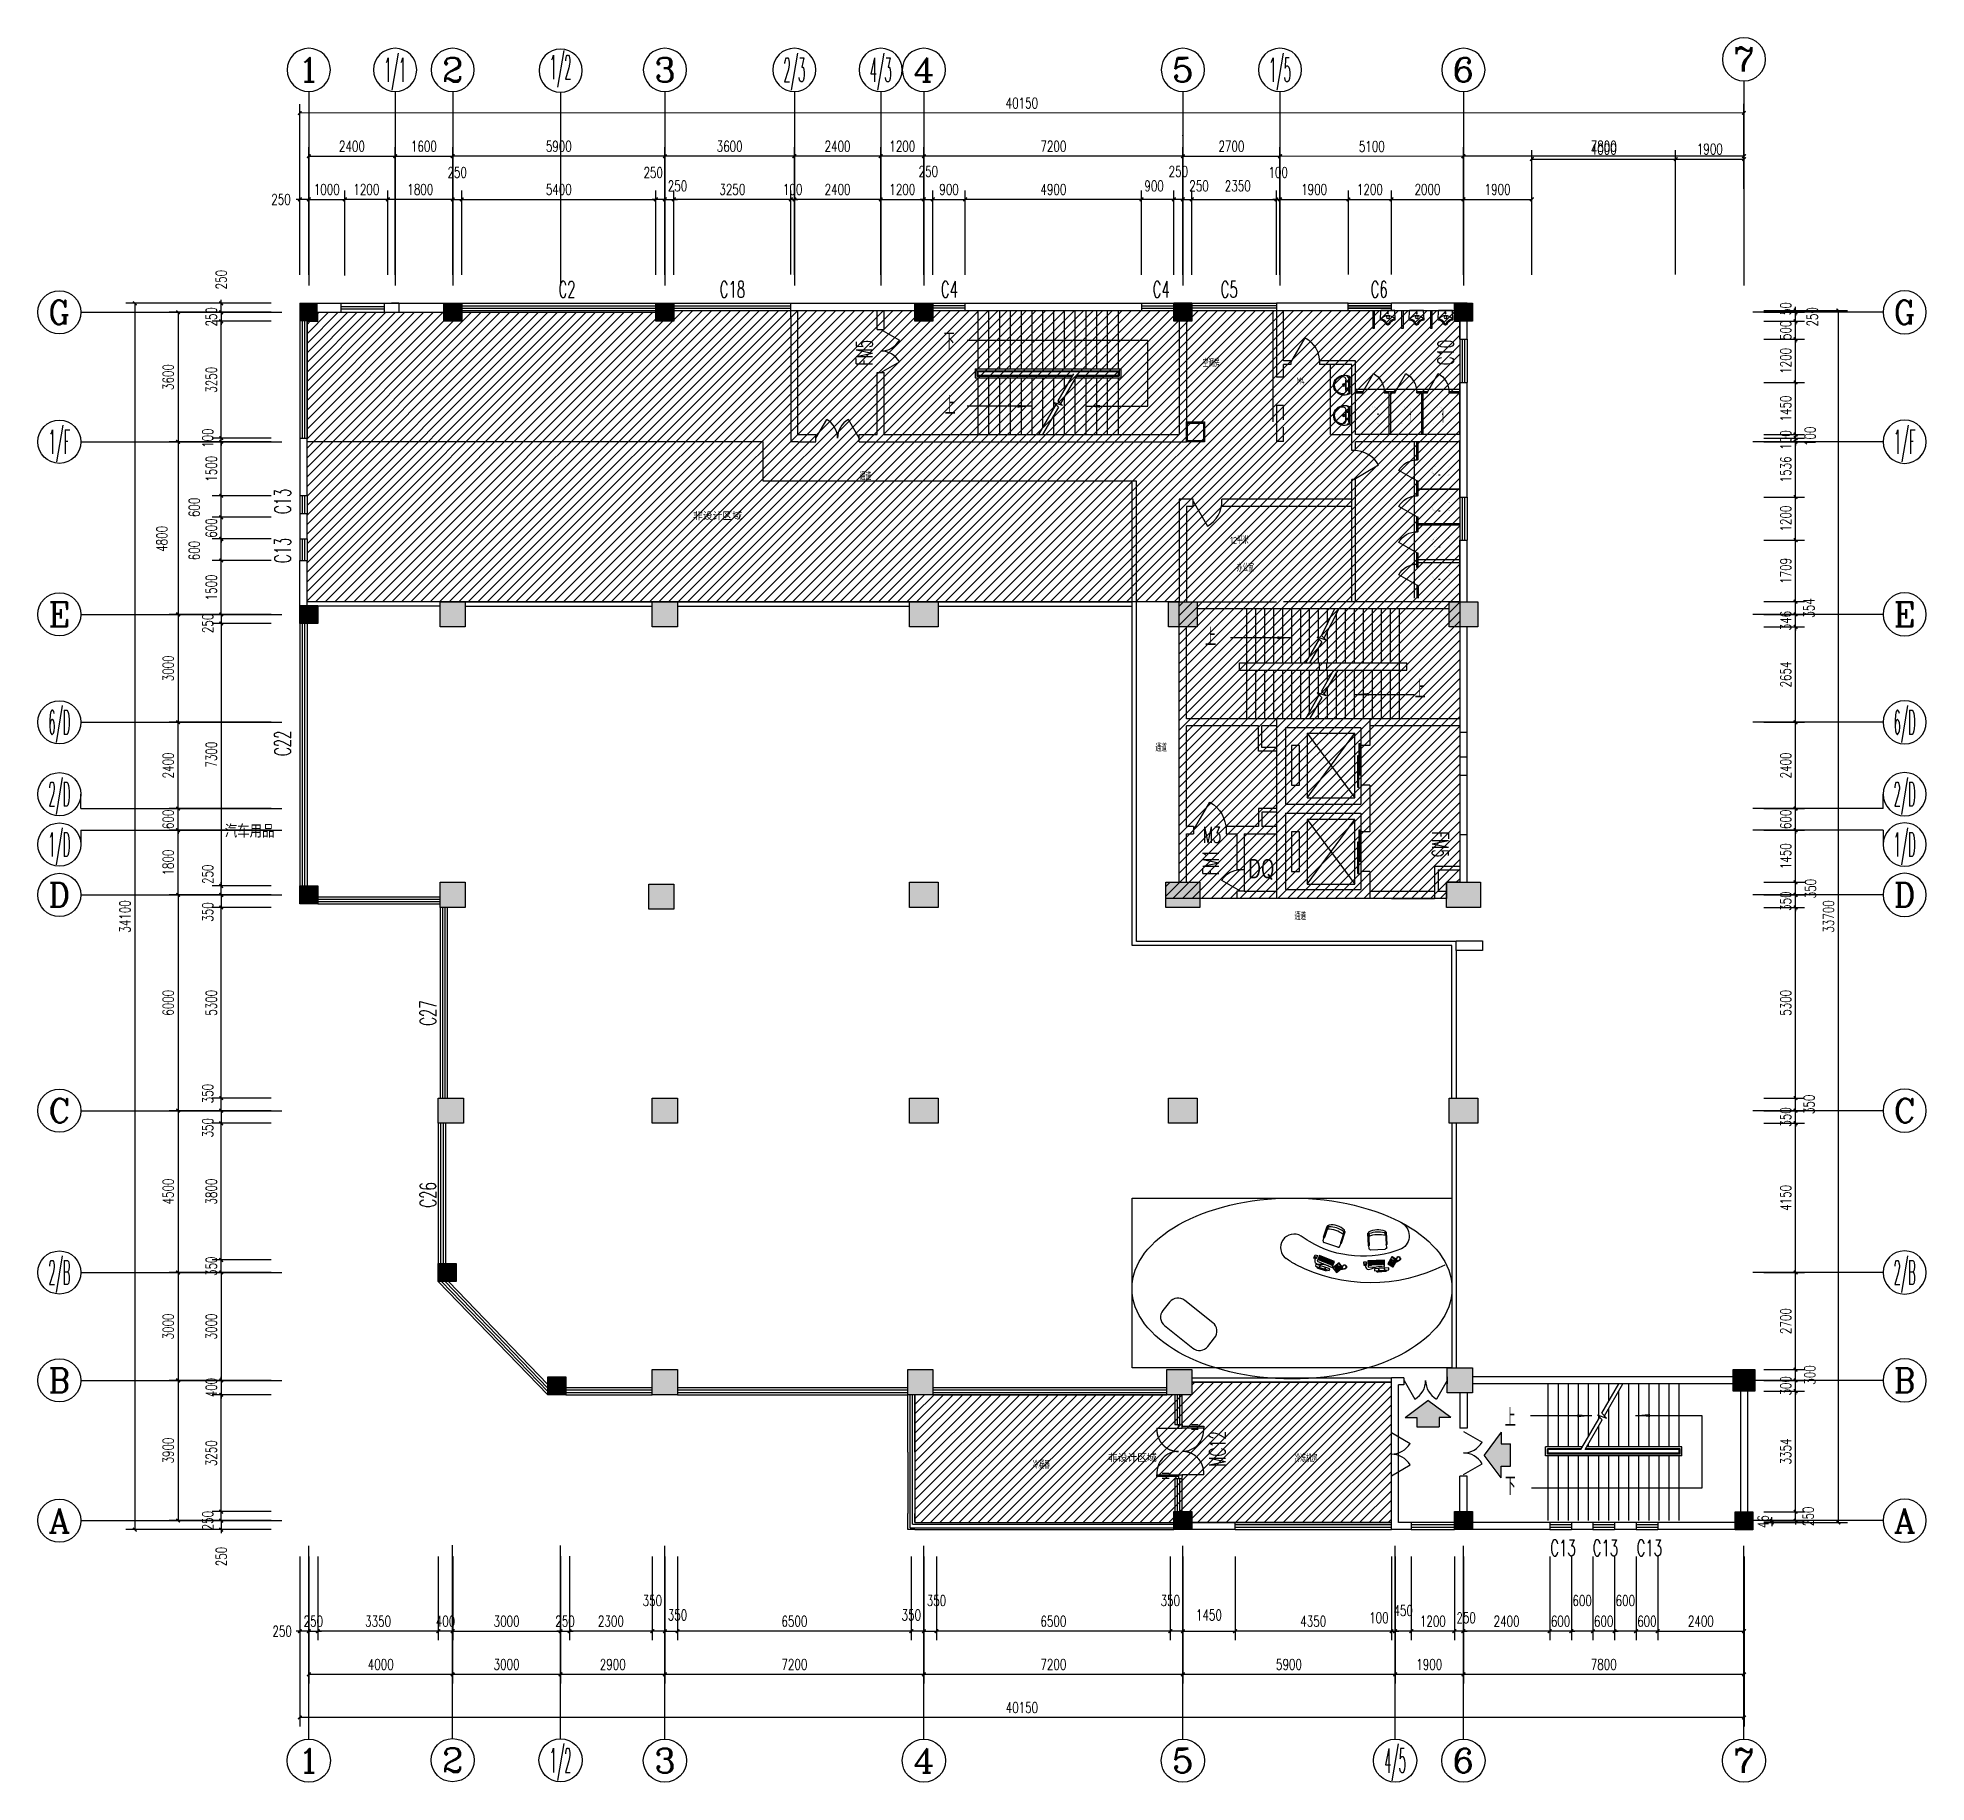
# Model space of a CAD drawing. Extents: x 392800 to 1041602, y -388882 to -94077.
# Drawn here: x 413753 to 466254, y -142585 to -94077 of the extents above; entities that cross this region are included whole.
import ezdxf
from ezdxf.enums import TextEntityAlignment as Align

# ---------------------------------------------------------------- set-up
doc = ezdxf.new("R2010")
doc.units = 0
doc.header["$LTSCALE"] = 1000
doc.header["$MEASUREMENT"] = 0
doc.linetypes.add('ACAD_ISO02W100', pattern=[15, 12, -3])
doc.linetypes.add('DASHED2', pattern=[6, 5, -1])
for name, color, linetype in [('AXIS_TEXT', 7, 'Continuous'), ('GUIHUABU包柱', 132, 'Continuous'), ('guihuabu货架（隐藏）', 7, 'Continuous'), ('IAR-文字350', 2, 'ACAD_ISO02W100'), ('IBS-其它（电梯桥厢、管道上空线）', 123, 'Continuous'), ('IBS-新建墙体', 1, 'Continuous'), ('IBS-轴号', 160, 'Continuous'), ('IBS－墙体', 6, 'Continuous'), ('IBS－外尺寸标注', 51, 'Continuous'), ('IBS－窗', 1, 'Continuous'), ('IDS-楼梯', 1, 'Continuous'), ('IDS－门', 3, 'Continuous'), ('IFF-家具', 51, 'Continuous'), ('IFF-电话电脑', 3, 'Continuous'), ('PUB_HATCH', 8, 'Continuous'), ('PUB_TEXT', 7, 'Continuous'), ('STAIR', 10, 'Continuous'), ('WALL', 255, 'Continuous'), ('WINDOW_TEXT', 7, 'Continuous'), ('女儿墙', 4, 'Continuous'), ('洁具', 5, 'Continuous')]:
    doc.layers.add(name, color=color, linetype=linetype)
doc.layers.add('品类文字', color=7, linetype='Continuous', lineweight=5)
doc.styles.add('-仿宋_GB2312', font='', dxfattribs={"width": 0.8})
doc.styles.add('_HZFS', font='txt.shx', dxfattribs={"width": 0.6, "bigfont": 'HZFS.shx'})
doc.styles.add('_TCH_DIM_T3', font='SIMPLEX', dxfattribs={"width": 0.705882, "bigfont": 'GBCBIG'})
doc.styles.add('COMPLEX', font='COMPLEX')
doc.styles.add('SIMPLEX', font='SIMPLEX.SHX', dxfattribs={"width": 0.7})
doc.styles.get("Standard").update_dxf_attribs({"font": 'gbenor.shx', "bigfont": 'gbcbig.shx'})
doc.styles.add('宋体', font='', dxfattribs={"height": 40})
doc.styles.get('-仿宋_GB2312').set_extended_font_data('FangSong_GB2312')
doc.styles.get('宋体').set_extended_font_data('SimSun')
doc.dimstyles.new('_TCH_ARCH&&100', dxfattribs={"dimtxt": 297.5, "dimasz": 100, "dimexe": 250, "dimexo": 300, "dimgap": 126.25, "dimtad": 1, "dimdec": 0, "dimzin": 0, "dimdsep": 46, "dimtxsty": '_TCH_DIM_T3', "dimblk": 'ARCHTICK', "dimcen": 0.09, "dimclrt": 7, "dimazin": 2, "dimtfac": 1, "dimtdec": 0, "dimtix": 1, "dimtmove": 2, "dimatfit": 3, "dimfxl": 1, "dimtolj": 1, "dimtzin": 0, "dimarcsym": 0})

msp = doc.modelspace()

# ---------------------------------------------------------------- texts
at = {"layer": 'GUIHUABU包柱', "color": 0, "insert": (437224.9, -115970.4), "char_height": 0.2, "width": 0.458, "attachment_point": 1, "style": '宋体'}
msp.add_mtext('位置', dxfattribs=at)
at = {"layer": 'IAR-文字350'}
for s, width, p in [('空调房', 0.8, (446134.5, -103228.4)), ('M4', 0.6, (448753.6, -103717.5)), ('通道', 0.8, (436603.6, -106375)), ('12平米', 0.8, (446901.7, -108153.2)), ('办公室', 0.8, (447083.9, -108920.4)), ('通道', 0.8, (444825.3, -113926)), ('通道', 0.8, (448691.9, -118609.6)), ('冷凝器', 0.8, (441410.8, -133864)), ('冷冻机房', 0.8, (448692.5, -133682.4))]:
    msp.add_text(s, height=200, rotation=360, dxfattribs=dict(at, width=width)).set_placement(p)
at = {"layer": 'IAR-文字350', "char_height": 200, "width": 1759.036, "attachment_point": 3, "line_spacing_factor": 0.963855}
for insert in [(433331.4, -107268.6), (444862.8, -133457.6)]:
    msp.add_mtext('{\\fSimSun|b0|i0|c134|p2;非设计区域}', dxfattribs=dict(at, insert=insert))
at = {"layer": 'PUB_TEXT', "ltscale": 2, "style": '_HZFS', "width": 0.6}
for s, p in [('C2', (428229.8, -101297.4)), ('C18', (432711.4, -101297.4)), ('C4', (438859.7, -101297.4)), ('C4', (444748.8, -101297.4)), ('C5', (446637.7, -101297.4)), ('C6', (450808.8, -101297.4)), ('M3', (446142.4, -116467.1)), ('C13', (455803.6, -136294.6)), ('C13', (456981.6, -136294.6)), ('C13', (458203.2, -136294.6))]:
    msp.add_text(s, height=450, dxfattribs=at).set_placement(p)
at = {"layer": 'PUB_TEXT', "style": '_HZFS'}
for s, width, p in [('下', 0.6, (438944, -102780.4)), ('上', 0.6, (438966.6, -104553.9)), ('上', 0.6, (446210.7, -110991.9)), ('上', 0.6, (452031.8, -112443.1)), ('DQ', 0.8, (447396.5, -117431.7)), ('上', 0.6, (454542, -132695.1)), ('下', 0.6, (454540.9, -134595.4))]:
    msp.add_text(s, height=500, dxfattribs=dict(at, width=width)).set_placement(p)
at = {"layer": 'PUB_TEXT', "ltscale": 2, "style": '_HZFS', "width": 0.6}
for s, rotation, p in [('FM5', 90, (436959.8, -103192.9)), ('C10', 90, (453120.3, -103181.3)), ('C13', 90, (420784.3, -107321)), ('C13', 90, (420784.3, -108685.6)), ('C22', 90, (420784.3, -114049.2)), ('FM5', 270, (452520.9, -116151.8)), ('FM1', 90, (446591.2, -117363.8)), ('C27', 90, (424826.8, -121549.3)), ('C26', 90, (424826.8, -126607.6)), ('MC12', 90, (446772.3, -133802.6))]:
    msp.add_text(s, height=450, rotation=rotation, dxfattribs=at).set_placement(p)
at = {"layer": '品类文字', "style": '-仿宋_GB2312', "width": 0.8}
msp.add_text('汽车用品', height=317.52, dxfattribs=at).set_placement((418950.9, -116283.7))

# ---------------------------------------------------------------- blocks, each defined once
blk = doc.blocks.new('_DBLK1')
for p, q in [((-0.5, 0), (-0.25, -0.433)), ((0.5, 0), (0.25, -0.433))]:
    blk.add_line(p, q)
for centre, start, end in [((-0.5, 0), 300, 0), ((0.5, 0), 180, 240)]:
    blk.add_arc(centre, 0.5, start, end)
at = {"layer": 'WINDOW_TEXT', "style": 'SIMPLEX', "flags": 9}
blk.add_attdef('A', text='', height=1, dxfattribs=at).set_placement((0, 1.5), align=Align.MIDDLE)
blk = doc.blocks.new('M_A19UKF')
for p, q in [((-0.467, -0.003), (-0.467, 0.397)), ((-0.467, 0.397), (-0.433, 0.397)), ((-0.433, 0.397), (-0.433, -0.003)), ((-0.495, 0.298), (-0.495, 0.169)), ((-0.405, 0.298), (-0.405, 0.169)), ((-0.5, -0.003), (-0.5, -0.069)), ((-0.433, -0.003), (-0.5, -0.003)), ((-0.5, -0.003), (-0.5, -0.003)), ((-0.5, -0.069), (-0.5, -0.069)), ((-0.5, -0.069), (-0.467, -0.069)), ((-0.433, -0.003), (-0.467, -0.003)), ((-0.433, -0.069), (-0.467, -0.069)), ((-0.433, -0.003), (-0.433, -0.069)), ((0.405, -0.37), (0.405, -0.242)), ((0.433, -0.003), (0.433, -0.069)), ((0.433, -0.003), (0.467, -0.003)), ((0.433, -0.003), (0.5, -0.003)), ((0.433, -0.469), (0.433, -0.069)), ((0.433, -0.069), (0.5, -0.069)), ((0.433, -0.069), (0.467, -0.069)), ((0.5, -0.003), (0.467, -0.003)), ((0.467, -0.069), (0.467, -0.469)), ((0.5, -0.069), (0.467, -0.069)), ((0.495, -0.37), (0.495, -0.242)), ((0.5, -0.003), (0.5, -0.069)), ((0.5, -0.003), (0.5, -0.003)), ((0.5, -0.069), (0.5, -0.069)), ((0.467, -0.469), (0.433, -0.469))]:
    blk.add_line(p, q)
at = {"linetype": 'DASHED2'}
for p, q in [((0.433, 0.397), (0.433, -0.003)), ((-0.433, -0.469), (-0.433, -0.069))]:
    blk.add_line(p, q, dxfattribs=at)
for centre, start, end in [((-0.4, -0.001), 359.8007, 94.7805), ((0.4, -0.071), 179.8007, 274.7805)]:
    blk.add_arc(centre, 0.4, start, end)
for centre, start, end in [((0.4, -0.001), 85.2195, 180.1993), ((-0.4, -0.071), 265.2195, 0.1993)]:
    blk.add_arc(centre, 0.4, start, end, dxfattribs=at)
blk = doc.blocks.new('_ArchTick')
at = {"color": 0, "linetype": 'ByBlock', "const_width": 0.4}
blk.add_lwpolyline([(-0.5, -0.5), (0.5, 0.5)], dxfattribs=at)
blk = doc.blocks.new('*D99')
at = {"layer": 'Defpoints', "color": 0, "transparency": 16777216}
for p in [(451388, -136011), (451488, -136011), (451488, -138385)]:
    blk.add_point(p, dxfattribs=at)
at = {"layer": 'IBS－外尺寸标注', "color": 0, "lineweight": -2, "transparency": 16777216}
for p, q in [((451388, -136311), (451388, -138635)), ((451488, -136311), (451488, -138635)), ((451388, -138385), (451288, -138385)), ((451388, -138385), (451488, -138385)), ((451488, -138385), (451588, -138385))]:
    blk.add_line(p, q, dxfattribs=at)
at = {"layer": 'IBS－外尺寸标注', "color": 0, "lineweight": -2, "transparency": 16777216, "xscale": 100, "yscale": 100, "zscale": 100}
blk.add_blockref('_ArchTick', (451388, -138385), dxfattribs=at)
at = {"layer": 'IBS－外尺寸标注', "color": 0, "lineweight": -2, "transparency": 16777216, "xscale": 100, "yscale": 100, "zscale": 100, "rotation": 180}
blk.add_blockref('_ArchTick', (451488, -138385), dxfattribs=at)
at = {"layer": 'IBS－外尺寸标注', "color": 7, "transparency": 16777216, "insert": (451038, -138010), "char_height": 297.5, "attachment_point": 5, "style": '_TCH_DIM_T3'}
blk.add_mtext('\\A1;100', dxfattribs=at)
blk = doc.blocks.new('*D100')
at = {"layer": 'Defpoints', "color": 0, "transparency": 16777216}
for p in [(451488, -136011), (451938, -136011), (451488, -138385)]:
    blk.add_point(p, dxfattribs=at)
at = {"layer": 'IBS－外尺寸标注', "color": 0, "lineweight": -2, "transparency": 16777216}
for p, q in [((451488, -136311), (451488, -138635)), ((451938, -136311), (451938, -138635)), ((451938, -138385), (451488, -138385))]:
    blk.add_line(p, q, dxfattribs=at)
at = {"layer": 'IBS－外尺寸标注', "color": 0, "lineweight": -2, "transparency": 16777216, "xscale": 100, "yscale": 100, "zscale": 100, "rotation": 180}
blk.add_blockref('_ArchTick', (451488, -138385), dxfattribs=at)
at = {"layer": 'IBS－外尺寸标注', "color": 0, "lineweight": -2, "transparency": 16777216, "xscale": 100, "yscale": 100, "zscale": 100}
blk.add_blockref('_ArchTick', (451938, -138385), dxfattribs=at)
at = {"layer": 'IBS－外尺寸标注', "color": 7, "transparency": 16777216, "insert": (451713, -137810), "char_height": 297.5, "attachment_point": 5, "style": '_TCH_DIM_T3'}
blk.add_mtext('\\A1;450', dxfattribs=at)
blk = doc.blocks.new('*D101')
at = {"layer": 'Defpoints', "color": 0, "transparency": 16777216}
for p in [(451938, -136011), (453138, -136011), (451938, -138385)]:
    blk.add_point(p, dxfattribs=at)
at = {"layer": 'IBS－外尺寸标注', "color": 0, "lineweight": -2, "transparency": 16777216}
for p, q in [((451938, -136311), (451938, -138635)), ((453138, -136311), (453138, -138635)), ((453138, -138385), (451938, -138385))]:
    blk.add_line(p, q, dxfattribs=at)
at = {"layer": 'IBS－外尺寸标注', "color": 0, "lineweight": -2, "transparency": 16777216, "xscale": 100, "yscale": 100, "zscale": 100, "rotation": 180}
blk.add_blockref('_ArchTick', (451938, -138385), dxfattribs=at)
at = {"layer": 'IBS－外尺寸标注', "color": 0, "lineweight": -2, "transparency": 16777216, "xscale": 100, "yscale": 100, "zscale": 100}
blk.add_blockref('_ArchTick', (453138, -138385), dxfattribs=at)
at = {"layer": 'IBS－外尺寸标注', "color": 7, "transparency": 16777216, "insert": (452538, -138110), "char_height": 297.5, "attachment_point": 5, "style": '_TCH_DIM_T3'}
blk.add_mtext('\\A1;1200', dxfattribs=at)
blk = doc.blocks.new('_AXISO')
blk.add_circle((0, 0), 0.5)
at = {"layer": 'AXIS_TEXT', "style": 'COMPLEX', "width": 1.041667}
blk.add_attdef('A', text='', height=0.56, dxfattribs=at).set_placement((-0.25, -0.28), (0.25, -0.28), align=Align.FIT)
blk = doc.blocks.new('*D102')
at = {"layer": 'Defpoints', "color": 0, "transparency": 16777216}
for p in [(451488, -136011), (453388, -136011), (451488, -139585)]:
    blk.add_point(p, dxfattribs=at)
at = {"layer": 'IBS－外尺寸标注', "color": 0, "lineweight": -2, "transparency": 16777216}
for p, q in [((451488, -136311), (451488, -139835)), ((453388, -136311), (453388, -139835)), ((453388, -139585), (451488, -139585))]:
    blk.add_line(p, q, dxfattribs=at)
at = {"layer": 'IBS－外尺寸标注', "color": 0, "lineweight": -2, "transparency": 16777216, "xscale": 100, "yscale": 100, "zscale": 100, "rotation": 180}
blk.add_blockref('_ArchTick', (451488, -139585), dxfattribs=at)
at = {"layer": 'IBS－外尺寸标注', "color": 0, "lineweight": -2, "transparency": 16777216, "xscale": 100, "yscale": 100, "zscale": 100}
blk.add_blockref('_ArchTick', (453388, -139585), dxfattribs=at)
at = {"layer": 'IBS－外尺寸标注', "color": 7, "transparency": 16777216, "insert": (452438, -139310), "char_height": 297.5, "attachment_point": 5, "style": '_TCH_DIM_T3'}
blk.add_mtext('\\A1;1900', dxfattribs=at)
blk = doc.blocks.new('*D103')
at = {"layer": 'Defpoints', "color": 0, "transparency": 16777216}
for p in [(428537, -136011), (430838, -136011), (428537, -138385)]:
    blk.add_point(p, dxfattribs=at)
at = {"layer": 'IBS－外尺寸标注', "color": 0, "lineweight": -2, "transparency": 16777216}
for p, q in [((428537, -136311), (428537, -138635)), ((430838, -136311), (430838, -138635)), ((430838, -138385), (428537, -138385))]:
    blk.add_line(p, q, dxfattribs=at)
at = {"layer": 'IBS－外尺寸标注', "color": 0, "lineweight": -2, "transparency": 16777216, "xscale": 100, "yscale": 100, "zscale": 100, "rotation": 180}
blk.add_blockref('_ArchTick', (428537, -138385), dxfattribs=at)
at = {"layer": 'IBS－外尺寸标注', "color": 0, "lineweight": -2, "transparency": 16777216, "xscale": 100, "yscale": 100, "zscale": 100}
blk.add_blockref('_ArchTick', (430838, -138385), dxfattribs=at)
at = {"layer": 'IBS－外尺寸标注', "color": 7, "transparency": 16777216, "insert": (429687, -138110), "char_height": 297.5, "attachment_point": 5, "style": '_TCH_DIM_T3'}
blk.add_mtext('\\A1;2300', dxfattribs=at)
blk = doc.blocks.new('*D104')
at = {"layer": 'Defpoints', "color": 0, "transparency": 16777216}
for p in [(417653, -113111), (420538, -113111), (420538, -115511)]:
    blk.add_point(p, dxfattribs=at)
at = {"layer": 'IBS－外尺寸标注', "color": 0, "lineweight": -2, "transparency": 16777216}
for p, q in [((420238, -113111), (417403, -113111)), ((417653, -115511), (417653, -113111)), ((420238, -115511), (417403, -115511))]:
    blk.add_line(p, q, dxfattribs=at)
at = {"layer": 'IBS－外尺寸标注', "color": 0, "lineweight": -2, "transparency": 16777216, "xscale": 100, "yscale": 100, "zscale": 100}
for p, rotation in [((417653, -113111), 90), ((417653, -115511), 270)]:
    blk.add_blockref('_ArchTick', p, dxfattribs=dict(at, rotation=rotation))
at = {"layer": 'IBS－外尺寸标注', "color": 7, "transparency": 16777216, "insert": (417378, -114311), "char_height": 297.5, "attachment_point": 5, "rotation": 90, "style": '_TCH_DIM_T3'}
blk.add_mtext('\\A1;2400', dxfattribs=at)
blk = doc.blocks.new('*D105')
at = {"layer": 'Defpoints', "color": 0, "transparency": 16777216}
for p in [(417653, -115511), (420538, -115511), (420538, -116111)]:
    blk.add_point(p, dxfattribs=at)
at = {"layer": 'IBS－外尺寸标注', "color": 0, "lineweight": -2, "transparency": 16777216}
for p, q in [((417653, -115511), (417653, -115411)), ((420238, -115511), (417403, -115511)), ((417653, -116111), (417653, -115511)), ((420238, -116111), (417403, -116111)), ((417653, -116111), (417653, -116211))]:
    blk.add_line(p, q, dxfattribs=at)
at = {"layer": 'IBS－外尺寸标注', "color": 0, "lineweight": -2, "transparency": 16777216, "xscale": 100, "yscale": 100, "zscale": 100}
for p, rotation in [((417653, -115511), 270), ((417653, -116111), 90)]:
    blk.add_blockref('_ArchTick', p, dxfattribs=dict(at, rotation=rotation))
at = {"layer": 'IBS－外尺寸标注', "color": 7, "transparency": 16777216, "insert": (417378, -115811), "char_height": 297.5, "attachment_point": 5, "rotation": 90, "style": '_TCH_DIM_T3'}
blk.add_mtext('\\A1;600', dxfattribs=at)
blk = doc.blocks.new('*D106')
at = {"layer": 'Defpoints', "color": 0, "transparency": 16777216}
for p in [(417653, -116111), (420538, -116111), (420538, -117911)]:
    blk.add_point(p, dxfattribs=at)
at = {"layer": 'IBS－外尺寸标注', "color": 0, "lineweight": -2, "transparency": 16777216}
for p, q in [((420238, -116111), (417403, -116111)), ((417653, -117911), (417653, -116111)), ((420238, -117911), (417403, -117911))]:
    blk.add_line(p, q, dxfattribs=at)
at = {"layer": 'IBS－外尺寸标注', "color": 0, "lineweight": -2, "transparency": 16777216, "xscale": 100, "yscale": 100, "zscale": 100}
for p, rotation in [((417653, -116111), 90), ((417653, -117911), 270)]:
    blk.add_blockref('_ArchTick', p, dxfattribs=dict(at, rotation=rotation))
at = {"layer": 'IBS－外尺寸标注', "color": 7, "transparency": 16777216, "insert": (417378, -117011), "char_height": 297.5, "attachment_point": 5, "rotation": 90, "style": '_TCH_DIM_T3'}
blk.add_mtext('\\A1;1800', dxfattribs=at)
blk = doc.blocks.new('*D107')
at = {"layer": 'Defpoints', "color": 0, "transparency": 16777216}
for p in [(425288, -97370), (423688, -100965), (425288, -100965)]:
    blk.add_point(p, dxfattribs=at)
at = {"layer": 'IBS－外尺寸标注', "color": 0, "lineweight": -2, "transparency": 16777216}
for p, q in [((423688, -100665), (423688, -97120)), ((425288, -100665), (425288, -97120)), ((423688, -97370), (425288, -97370))]:
    blk.add_line(p, q, dxfattribs=at)
at = {"layer": 'IBS－外尺寸标注', "color": 0, "lineweight": -2, "transparency": 16777216, "xscale": 100, "yscale": 100, "zscale": 100, "rotation": 180}
blk.add_blockref('_ArchTick', (423688, -97370), dxfattribs=at)
at = {"layer": 'IBS－外尺寸标注', "color": 0, "lineweight": -2, "transparency": 16777216, "xscale": 100, "yscale": 100, "zscale": 100}
blk.add_blockref('_ArchTick', (425288, -97370), dxfattribs=at)
at = {"layer": 'IBS－外尺寸标注', "color": 7, "transparency": 16777216, "insert": (424488, -97095), "char_height": 297.5, "attachment_point": 5, "style": '_TCH_DIM_T3'}
blk.add_mtext('\\A1;1600', dxfattribs=at)
blk = doc.blocks.new('*D108')
at = {"layer": 'Defpoints', "color": 0, "transparency": 16777216}
for p in [(423688, -97370), (421288, -100965), (423688, -100965)]:
    blk.add_point(p, dxfattribs=at)
at = {"layer": 'IBS－外尺寸标注', "color": 0, "lineweight": -2, "transparency": 16777216}
for p, q in [((421288, -100665), (421288, -97120)), ((423688, -100665), (423688, -97120)), ((421288, -97370), (423688, -97370))]:
    blk.add_line(p, q, dxfattribs=at)
at = {"layer": 'IBS－外尺寸标注', "color": 0, "lineweight": -2, "transparency": 16777216, "xscale": 100, "yscale": 100, "zscale": 100, "rotation": 180}
blk.add_blockref('_ArchTick', (421288, -97370), dxfattribs=at)
at = {"layer": 'IBS－外尺寸标注', "color": 0, "lineweight": -2, "transparency": 16777216, "xscale": 100, "yscale": 100, "zscale": 100}
blk.add_blockref('_ArchTick', (423688, -97370), dxfattribs=at)
at = {"layer": 'IBS－外尺寸标注', "color": 7, "transparency": 16777216, "insert": (422488, -97095), "char_height": 297.5, "attachment_point": 5, "style": '_TCH_DIM_T3'}
blk.add_mtext('\\A1;2400', dxfattribs=at)
blk = doc.blocks.new('*D109')
at = {"layer": 'Defpoints', "color": 0, "transparency": 16777216}
for p in [(418853, -135061), (420538, -135061), (420538, -135311)]:
    blk.add_point(p, dxfattribs=at)
at = {"layer": 'IBS－外尺寸标注', "color": 0, "lineweight": -2, "transparency": 16777216}
for p, q in [((420238, -135061), (418603, -135061)), ((420238, -135311), (418603, -135311)), ((418853, -135061), (418853, -134961)), ((418853, -135311), (418853, -135061)), ((418853, -135311), (418853, -135411))]:
    blk.add_line(p, q, dxfattribs=at)
at = {"layer": 'IBS－外尺寸标注', "color": 0, "lineweight": -2, "transparency": 16777216, "xscale": 100, "yscale": 100, "zscale": 100}
for p, rotation in [((418853, -135061), 270), ((418853, -135311), 90)]:
    blk.add_blockref('_ArchTick', p, dxfattribs=dict(at, rotation=rotation))
at = {"layer": 'IBS－外尺寸标注', "color": 7, "transparency": 16777216, "insert": (418478, -135311), "char_height": 297.5, "attachment_point": 5, "rotation": 90, "style": '_TCH_DIM_T3'}
blk.add_mtext('\\A1;250', dxfattribs=at)
blk = doc.blocks.new('*D110')
at = {"layer": 'Defpoints', "color": 0, "transparency": 16777216}
for p in [(418853, -131811), (420538, -131811), (420538, -135061)]:
    blk.add_point(p, dxfattribs=at)
at = {"layer": 'IBS－外尺寸标注', "color": 0, "lineweight": -2, "transparency": 16777216}
for p, q in [((420238, -131811), (418603, -131811)), ((418853, -135061), (418853, -131811)), ((420238, -135061), (418603, -135061))]:
    blk.add_line(p, q, dxfattribs=at)
at = {"layer": 'IBS－外尺寸标注', "color": 0, "lineweight": -2, "transparency": 16777216, "xscale": 100, "yscale": 100, "zscale": 100}
for p, rotation in [((418853, -131811), 90), ((418853, -135061), 270)]:
    blk.add_blockref('_ArchTick', p, dxfattribs=dict(at, rotation=rotation))
at = {"layer": 'IBS－外尺寸标注', "color": 7, "transparency": 16777216, "insert": (418578, -133436), "char_height": 297.5, "attachment_point": 5, "rotation": 90, "style": '_TCH_DIM_T3'}
blk.add_mtext('\\A1;3250', dxfattribs=at)
blk = doc.blocks.new('*D111')
at = {"layer": 'Defpoints', "color": 0, "transparency": 16777216}
for p in [(420538, -135311), (418853, -135561), (420538, -135561)]:
    blk.add_point(p, dxfattribs=at)
at = {"layer": 'IBS－外尺寸标注', "color": 0, "lineweight": -2, "transparency": 16777216}
for p, q in [((420238, -135311), (418603, -135311)), ((418853, -135311), (418853, -135211)), ((418853, -135311), (418853, -135561)), ((420238, -135561), (418603, -135561)), ((418853, -135561), (418853, -135661))]:
    blk.add_line(p, q, dxfattribs=at)
at = {"layer": 'IBS－外尺寸标注', "color": 0, "lineweight": -2, "transparency": 16777216, "xscale": 100, "yscale": 100, "zscale": 100}
for p, rotation in [((418853, -135311), 270), ((418853, -135561), 90)]:
    blk.add_blockref('_ArchTick', p, dxfattribs=dict(at, rotation=rotation))
at = {"layer": 'IBS－外尺寸标注', "color": 7, "transparency": 16777216, "insert": (418853, -136309), "char_height": 297.5, "attachment_point": 5, "rotation": 90, "style": '_TCH_DIM_T3'}
blk.add_mtext('\\A1;250', dxfattribs=at)
blk = doc.blocks.new('*D112')
at = {"layer": 'Defpoints', "color": 0, "transparency": 16777216}
for p in [(420538, -131411), (418853, -131811), (420538, -131811)]:
    blk.add_point(p, dxfattribs=at)
at = {"layer": 'IBS－外尺寸标注', "color": 0, "lineweight": -2, "transparency": 16777216}
for p, q in [((420238, -131411), (418603, -131411)), ((418853, -131411), (418853, -131311)), ((418853, -131411), (418853, -131811)), ((420238, -131811), (418603, -131811)), ((418853, -131811), (418853, -131911))]:
    blk.add_line(p, q, dxfattribs=at)
at = {"layer": 'IBS－外尺寸标注', "color": 0, "lineweight": -2, "transparency": 16777216, "xscale": 100, "yscale": 100, "zscale": 100}
for p, rotation in [((418853, -131411), 270), ((418853, -131811), 90)]:
    blk.add_blockref('_ArchTick', p, dxfattribs=dict(at, rotation=rotation))
at = {"layer": 'IBS－外尺寸标注', "color": 7, "transparency": 16777216, "insert": (418578, -131611), "char_height": 297.5, "attachment_point": 5, "rotation": 90, "style": '_TCH_DIM_T3'}
blk.add_mtext('\\A1;400', dxfattribs=at)
blk = doc.blocks.new('*D113')
at = {"layer": 'Defpoints', "color": 0, "transparency": 16777216}
for p in [(418853, -128061), (420538, -128061), (420538, -128411)]:
    blk.add_point(p, dxfattribs=at)
at = {"layer": 'IBS－外尺寸标注', "color": 0, "lineweight": -2, "transparency": 16777216}
for p, q in [((420238, -128061), (418603, -128061)), ((418853, -128061), (418853, -127961)), ((418853, -128411), (418853, -128061)), ((420238, -128411), (418603, -128411)), ((418853, -128411), (418853, -128511))]:
    blk.add_line(p, q, dxfattribs=at)
at = {"layer": 'IBS－外尺寸标注', "color": 0, "lineweight": -2, "transparency": 16777216, "xscale": 100, "yscale": 100, "zscale": 100}
for p, rotation in [((418853, -128061), 270), ((418853, -128411), 90)]:
    blk.add_blockref('_ArchTick', p, dxfattribs=dict(at, rotation=rotation))
at = {"layer": 'IBS－外尺寸标注', "color": 7, "transparency": 16777216, "insert": (418578, -128236), "char_height": 297.5, "attachment_point": 5, "rotation": 90, "style": '_TCH_DIM_T3'}
blk.add_mtext('\\A1;350', dxfattribs=at)
blk = doc.blocks.new('*D114')
at = {"layer": 'Defpoints', "color": 0, "transparency": 16777216}
for p in [(418853, -124261), (420538, -123911), (420538, -124261)]:
    blk.add_point(p, dxfattribs=at)
at = {"layer": 'IBS－外尺寸标注', "color": 0, "lineweight": -2, "transparency": 16777216}
for p, q in [((420238, -123911), (418603, -123911)), ((420238, -124261), (418603, -124261)), ((418853, -123911), (418853, -124261))]:
    blk.add_line(p, q, dxfattribs=at)
at = {"layer": 'IBS－外尺寸标注', "color": 0, "lineweight": -2, "transparency": 16777216, "xscale": 100, "yscale": 100, "zscale": 100}
for p, rotation in [((418853, -123911), 90), ((418853, -124261), 270)]:
    blk.add_blockref('_ArchTick', p, dxfattribs=dict(at, rotation=rotation))
at = {"layer": 'IBS－外尺寸标注', "color": 7, "transparency": 16777216, "insert": (418478, -124386), "char_height": 297.5, "attachment_point": 5, "rotation": 90, "style": '_TCH_DIM_T3'}
blk.add_mtext('\\A1;350', dxfattribs=at)
blk = doc.blocks.new('*D115')
at = {"layer": 'Defpoints', "color": 0, "transparency": 16777216}
for p in [(418853, -123561), (420538, -123561), (420538, -123911)]:
    blk.add_point(p, dxfattribs=at)
at = {"layer": 'IBS－外尺寸标注', "color": 0, "lineweight": -2, "transparency": 16777216}
for p, q in [((420238, -123561), (418603, -123561)), ((418853, -123911), (418853, -123561)), ((420238, -123911), (418603, -123911))]:
    blk.add_line(p, q, dxfattribs=at)
at = {"layer": 'IBS－外尺寸标注', "color": 0, "lineweight": -2, "transparency": 16777216, "xscale": 100, "yscale": 100, "zscale": 100}
for p, rotation in [((418853, -123561), 90), ((418853, -123911), 270)]:
    blk.add_blockref('_ArchTick', p, dxfattribs=dict(at, rotation=rotation))
at = {"layer": 'IBS－外尺寸标注', "color": 7, "transparency": 16777216, "insert": (418478, -123436), "char_height": 297.5, "attachment_point": 5, "rotation": 90, "style": '_TCH_DIM_T3'}
blk.add_mtext('\\A1;350', dxfattribs=at)
blk = doc.blocks.new('*D116')
at = {"layer": 'Defpoints', "color": 0, "transparency": 16777216}
for p in [(420538, -117911), (418853, -118261), (420538, -118261)]:
    blk.add_point(p, dxfattribs=at)
at = {"layer": 'IBS－外尺寸标注', "color": 0, "lineweight": -2, "transparency": 16777216}
for p, q in [((420238, -117911), (418603, -117911)), ((418853, -117911), (418853, -118261)), ((420238, -118261), (418603, -118261))]:
    blk.add_line(p, q, dxfattribs=at)
at = {"layer": 'IBS－外尺寸标注', "color": 0, "lineweight": -2, "transparency": 16777216, "xscale": 100, "yscale": 100, "zscale": 100}
for p, rotation in [((418853, -117911), 90), ((418853, -118261), 270)]:
    blk.add_blockref('_ArchTick', p, dxfattribs=dict(at, rotation=rotation))
at = {"layer": 'IBS－外尺寸标注', "color": 7, "transparency": 16777216, "insert": (418478, -118386), "char_height": 297.5, "attachment_point": 5, "rotation": 90, "style": '_TCH_DIM_T3'}
blk.add_mtext('\\A1;350', dxfattribs=at)
blk = doc.blocks.new('*D117')
at = {"layer": 'Defpoints', "color": 0, "transparency": 16777216}
for p in [(418853, -117661), (420538, -117661), (420538, -117911)]:
    blk.add_point(p, dxfattribs=at)
at = {"layer": 'IBS－外尺寸标注', "color": 0, "lineweight": -2, "transparency": 16777216}
for p, q in [((418853, -117661), (418853, -117561)), ((420238, -117661), (418603, -117661)), ((420238, -117911), (418603, -117911)), ((418853, -117911), (418853, -117661)), ((418853, -117911), (418853, -118011))]:
    blk.add_line(p, q, dxfattribs=at)
at = {"layer": 'IBS－外尺寸标注', "color": 0, "lineweight": -2, "transparency": 16777216, "xscale": 100, "yscale": 100, "zscale": 100}
for p, rotation in [((418853, -117661), 270), ((418853, -117911), 90)]:
    blk.add_blockref('_ArchTick', p, dxfattribs=dict(at, rotation=rotation))
at = {"layer": 'IBS－外尺寸标注', "color": 7, "transparency": 16777216, "insert": (418478, -117336), "char_height": 297.5, "attachment_point": 5, "rotation": 90, "style": '_TCH_DIM_T3'}
blk.add_mtext('\\A1;250', dxfattribs=at)
blk = doc.blocks.new('*D118')
at = {"layer": 'Defpoints', "color": 0, "transparency": 16777216}
for p in [(420538, -110111), (418853, -110361), (420538, -110361)]:
    blk.add_point(p, dxfattribs=at)
at = {"layer": 'IBS－外尺寸标注', "color": 0, "lineweight": -2, "transparency": 16777216}
for p, q in [((420238, -110111), (418603, -110111)), ((418853, -110111), (418853, -110011)), ((418853, -110111), (418853, -110361)), ((420238, -110361), (418603, -110361)), ((418853, -110361), (418853, -110461))]:
    blk.add_line(p, q, dxfattribs=at)
at = {"layer": 'IBS－外尺寸标注', "color": 0, "lineweight": -2, "transparency": 16777216, "xscale": 100, "yscale": 100, "zscale": 100}
for p, rotation in [((418853, -110111), 270), ((418853, -110361), 90)]:
    blk.add_blockref('_ArchTick', p, dxfattribs=dict(at, rotation=rotation))
at = {"layer": 'IBS－外尺寸标注', "color": 7, "transparency": 16777216, "insert": (418478, -110361), "char_height": 297.5, "attachment_point": 5, "rotation": 90, "style": '_TCH_DIM_T3'}
blk.add_mtext('\\A1;250', dxfattribs=at)
blk = doc.blocks.new('*D119')
at = {"layer": 'Defpoints', "color": 0, "transparency": 16777216}
for p in [(418853, -105211), (420538, -105211), (420538, -105311)]:
    blk.add_point(p, dxfattribs=at)
at = {"layer": 'IBS－外尺寸标注', "color": 0, "lineweight": -2, "transparency": 16777216}
for p, q in [((420238, -105211), (418603, -105211)), ((420238, -105311), (418603, -105311)), ((418853, -105211), (418853, -105111)), ((418853, -105311), (418853, -105211)), ((418853, -105311), (418853, -105411))]:
    blk.add_line(p, q, dxfattribs=at)
at = {"layer": 'IBS－外尺寸标注', "color": 0, "lineweight": -2, "transparency": 16777216, "xscale": 100, "yscale": 100, "zscale": 100}
for p, rotation in [((418853, -105211), 270), ((418853, -105311), 90)]:
    blk.add_blockref('_ArchTick', p, dxfattribs=dict(at, rotation=rotation))
at = {"layer": 'IBS－外尺寸标注', "color": 7, "transparency": 16777216, "insert": (418478, -105211), "char_height": 297.5, "attachment_point": 5, "rotation": 90, "style": '_TCH_DIM_T3'}
blk.add_mtext('\\A1;100', dxfattribs=at)
blk = doc.blocks.new('*D120')
at = {"layer": 'Defpoints', "color": 0, "transparency": 16777216}
for p in [(420538, -101711), (418853, -101961), (420538, -101961)]:
    blk.add_point(p, dxfattribs=at)
at = {"layer": 'IBS－外尺寸标注', "color": 0, "lineweight": -2, "transparency": 16777216}
for p, q in [((420238, -101711), (418603, -101711)), ((418853, -101711), (418853, -101611)), ((418853, -101711), (418853, -101961)), ((420238, -101961), (418603, -101961)), ((418853, -101961), (418853, -102061))]:
    blk.add_line(p, q, dxfattribs=at)
at = {"layer": 'IBS－外尺寸标注', "color": 0, "lineweight": -2, "transparency": 16777216, "xscale": 100, "yscale": 100, "zscale": 100}
for p, rotation in [((418853, -101711), 270), ((418853, -101961), 90)]:
    blk.add_blockref('_ArchTick', p, dxfattribs=dict(at, rotation=rotation))
at = {"layer": 'IBS－外尺寸标注', "color": 7, "transparency": 16777216, "insert": (418578, -101836), "char_height": 297.5, "attachment_point": 5, "rotation": 90, "style": '_TCH_DIM_T3'}
blk.add_mtext('\\A1;250', dxfattribs=at)
blk = doc.blocks.new('*D121')
at = {"layer": 'Defpoints', "color": 0, "transparency": 16777216}
for p in [(418853, -101461), (420538, -101461), (420538, -101711)]:
    blk.add_point(p, dxfattribs=at)
at = {"layer": 'IBS－外尺寸标注', "color": 0, "lineweight": -2, "transparency": 16777216}
for p, q in [((420238, -101461), (418603, -101461)), ((420238, -101711), (418603, -101711)), ((418853, -101461), (418853, -101361)), ((418853, -101711), (418853, -101461)), ((418853, -101711), (418853, -101811))]:
    blk.add_line(p, q, dxfattribs=at)
at = {"layer": 'IBS－外尺寸标注', "color": 0, "lineweight": -2, "transparency": 16777216, "xscale": 100, "yscale": 100, "zscale": 100}
for p, rotation in [((418853, -101461), 270), ((418853, -101711), 90)]:
    blk.add_blockref('_ArchTick', p, dxfattribs=dict(at, rotation=rotation))
at = {"layer": 'IBS－外尺寸标注', "color": 7, "transparency": 16777216, "insert": (418853, -100803), "char_height": 297.5, "attachment_point": 5, "rotation": 90, "style": '_TCH_DIM_T3'}
blk.add_mtext('\\A1;250', dxfattribs=at)
blk = doc.blocks.new('*D122')
at = {"layer": 'Defpoints', "color": 0, "transparency": 16777216}
for p in [(421288, -136011), (421538, -136011), (421538, -138385)]:
    blk.add_point(p, dxfattribs=at)
at = {"layer": 'IBS－外尺寸标注', "color": 0, "lineweight": -2, "transparency": 16777216}
for p, q in [((421288, -136311), (421288, -138635)), ((421538, -136311), (421538, -138635)), ((421288, -138385), (421188, -138385)), ((421288, -138385), (421538, -138385)), ((421538, -138385), (421638, -138385))]:
    blk.add_line(p, q, dxfattribs=at)
at = {"layer": 'IBS－外尺寸标注', "color": 0, "lineweight": -2, "transparency": 16777216, "xscale": 100, "yscale": 100, "zscale": 100}
blk.add_blockref('_ArchTick', (421288, -138385), dxfattribs=at)
at = {"layer": 'IBS－外尺寸标注', "color": 0, "lineweight": -2, "transparency": 16777216, "xscale": 100, "yscale": 100, "zscale": 100, "rotation": 180}
blk.add_blockref('_ArchTick', (421538, -138385), dxfattribs=at)
at = {"layer": 'IBS－外尺寸标注', "color": 7, "transparency": 16777216, "insert": (421413, -138110), "char_height": 297.5, "attachment_point": 5, "style": '_TCH_DIM_T3'}
blk.add_mtext('\\A1;250', dxfattribs=at)
blk = doc.blocks.new('*D123')
at = {"layer": 'Defpoints', "color": 0, "transparency": 16777216}
for p in [(421038, -136011), (421288, -136011), (421038, -138385)]:
    blk.add_point(p, dxfattribs=at)
at = {"layer": 'IBS－外尺寸标注', "color": 0, "lineweight": -2, "transparency": 16777216}
for p, q in [((421038, -136311), (421038, -138635)), ((421288, -136311), (421288, -138635)), ((421038, -138385), (420938, -138385)), ((421288, -138385), (421038, -138385)), ((421288, -138385), (421388, -138385))]:
    blk.add_line(p, q, dxfattribs=at)
at = {"layer": 'IBS－外尺寸标注', "color": 0, "lineweight": -2, "transparency": 16777216, "xscale": 100, "yscale": 100, "zscale": 100}
blk.add_blockref('_ArchTick', (421038, -138385), dxfattribs=at)
at = {"layer": 'IBS－外尺寸标注', "color": 0, "lineweight": -2, "transparency": 16777216, "xscale": 100, "yscale": 100, "zscale": 100, "rotation": 180}
blk.add_blockref('_ArchTick', (421288, -138385), dxfattribs=at)
at = {"layer": 'IBS－外尺寸标注', "color": 7, "transparency": 16777216, "insert": (420547, -138385), "char_height": 297.5, "attachment_point": 5, "style": '_TCH_DIM_T3'}
blk.add_mtext('\\A1;250', dxfattribs=at)
blk = doc.blocks.new('*D124')
at = {"layer": 'Defpoints', "color": 0, "transparency": 16777216}
for p in [(424888, -136011), (425288, -136011), (424888, -138385)]:
    blk.add_point(p, dxfattribs=at)
at = {"layer": 'IBS－外尺寸标注', "color": 0, "lineweight": -2, "transparency": 16777216}
for p, q in [((424888, -136311), (424888, -138635)), ((425288, -136311), (425288, -138635)), ((424888, -138385), (424788, -138385)), ((425288, -138385), (424888, -138385)), ((425288, -138385), (425388, -138385))]:
    blk.add_line(p, q, dxfattribs=at)
at = {"layer": 'IBS－外尺寸标注', "color": 0, "lineweight": -2, "transparency": 16777216, "xscale": 100, "yscale": 100, "zscale": 100}
blk.add_blockref('_ArchTick', (424888, -138385), dxfattribs=at)
at = {"layer": 'IBS－外尺寸标注', "color": 0, "lineweight": -2, "transparency": 16777216, "xscale": 100, "yscale": 100, "zscale": 100, "rotation": 180}
blk.add_blockref('_ArchTick', (425288, -138385), dxfattribs=at)
at = {"layer": 'IBS－外尺寸标注', "color": 7, "transparency": 16777216, "insert": (425088, -138110), "char_height": 297.5, "attachment_point": 5, "style": '_TCH_DIM_T3'}
blk.add_mtext('\\A1;400', dxfattribs=at)
blk = doc.blocks.new('*D125')
at = {"layer": 'Defpoints', "color": 0, "transparency": 16777216}
for p in [(428287, -136000), (428537, -136000), (428537, -138385)]:
    blk.add_point(p, dxfattribs=at)
at = {"layer": 'IBS－外尺寸标注', "color": 0, "lineweight": -2, "transparency": 16777216}
for p, q in [((428287, -136300), (428287, -138635)), ((428537, -136300), (428537, -138635)), ((428287, -138385), (428187, -138385)), ((428287, -138385), (428537, -138385)), ((428537, -138385), (428637, -138385))]:
    blk.add_line(p, q, dxfattribs=at)
at = {"layer": 'IBS－外尺寸标注', "color": 0, "lineweight": -2, "transparency": 16777216, "xscale": 100, "yscale": 100, "zscale": 100}
blk.add_blockref('_ArchTick', (428287, -138385), dxfattribs=at)
at = {"layer": 'IBS－外尺寸标注', "color": 0, "lineweight": -2, "transparency": 16777216, "xscale": 100, "yscale": 100, "zscale": 100, "rotation": 180}
blk.add_blockref('_ArchTick', (428537, -138385), dxfattribs=at)
at = {"layer": 'IBS－外尺寸标注', "color": 7, "transparency": 16777216, "insert": (428412, -138110), "char_height": 297.5, "attachment_point": 5, "style": '_TCH_DIM_T3'}
blk.add_mtext('\\A1;250', dxfattribs=at)
blk = doc.blocks.new('*D126')
at = {"layer": 'Defpoints', "color": 0, "transparency": 16777216}
for p in [(430838, -136011), (431188, -136011), (430838, -138385)]:
    blk.add_point(p, dxfattribs=at)
at = {"layer": 'IBS－外尺寸标注', "color": 0, "lineweight": -2, "transparency": 16777216}
for p, q in [((430838, -136311), (430838, -138635)), ((431188, -136311), (431188, -138635)), ((431188, -138385), (430838, -138385))]:
    blk.add_line(p, q, dxfattribs=at)
at = {"layer": 'IBS－外尺寸标注', "color": 0, "lineweight": -2, "transparency": 16777216, "xscale": 100, "yscale": 100, "zscale": 100, "rotation": 180}
blk.add_blockref('_ArchTick', (430838, -138385), dxfattribs=at)
at = {"layer": 'IBS－外尺寸标注', "color": 0, "lineweight": -2, "transparency": 16777216, "xscale": 100, "yscale": 100, "zscale": 100}
blk.add_blockref('_ArchTick', (431188, -138385), dxfattribs=at)
at = {"layer": 'IBS－外尺寸标注', "color": 7, "transparency": 16777216, "insert": (430838, -137535), "char_height": 297.5, "attachment_point": 5, "style": '_TCH_DIM_T3'}
blk.add_mtext('\\A1;350', dxfattribs=at)
blk = doc.blocks.new('*D127')
at = {"layer": 'Defpoints', "color": 0, "transparency": 16777216}
for p in [(431188, -136011), (431538, -136011), (431538, -138385)]:
    blk.add_point(p, dxfattribs=at)
at = {"layer": 'IBS－外尺寸标注', "color": 0, "lineweight": -2, "transparency": 16777216}
for p, q in [((431188, -136311), (431188, -138635)), ((431538, -136311), (431538, -138635)), ((431188, -138385), (431538, -138385))]:
    blk.add_line(p, q, dxfattribs=at)
at = {"layer": 'IBS－外尺寸标注', "color": 0, "lineweight": -2, "transparency": 16777216, "xscale": 100, "yscale": 100, "zscale": 100, "rotation": 180}
blk.add_blockref('_ArchTick', (431188, -138385), dxfattribs=at)
at = {"layer": 'IBS－外尺寸标注', "color": 0, "lineweight": -2, "transparency": 16777216, "xscale": 100, "yscale": 100, "zscale": 100}
blk.add_blockref('_ArchTick', (431538, -138385), dxfattribs=at)
at = {"layer": 'IBS－外尺寸标注', "color": 7, "transparency": 16777216, "insert": (431538, -137935), "char_height": 297.5, "attachment_point": 5, "style": '_TCH_DIM_T3'}
blk.add_mtext('\\A1;350', dxfattribs=at)
blk = doc.blocks.new('*D128')
at = {"layer": 'Defpoints', "color": 0, "transparency": 16777216}
for p in [(438038, -136011), (438388, -136011), (438038, -138385)]:
    blk.add_point(p, dxfattribs=at)
at = {"layer": 'IBS－外尺寸标注', "color": 0, "lineweight": -2, "transparency": 16777216}
for p, q in [((438038, -136311), (438038, -138635)), ((438388, -136311), (438388, -138635)), ((438388, -138385), (438038, -138385))]:
    blk.add_line(p, q, dxfattribs=at)
at = {"layer": 'IBS－外尺寸标注', "color": 0, "lineweight": -2, "transparency": 16777216, "xscale": 100, "yscale": 100, "zscale": 100, "rotation": 180}
blk.add_blockref('_ArchTick', (438038, -138385), dxfattribs=at)
at = {"layer": 'IBS－外尺寸标注', "color": 0, "lineweight": -2, "transparency": 16777216, "xscale": 100, "yscale": 100, "zscale": 100}
blk.add_blockref('_ArchTick', (438388, -138385), dxfattribs=at)
at = {"layer": 'IBS－外尺寸标注', "color": 7, "transparency": 16777216, "insert": (438038, -137935), "char_height": 297.5, "attachment_point": 5, "style": '_TCH_DIM_T3'}
blk.add_mtext('\\A1;350', dxfattribs=at)
blk = doc.blocks.new('*D129')
at = {"layer": 'Defpoints', "color": 0, "transparency": 16777216}
for p in [(438388, -136011), (438738, -136011), (438738, -138385)]:
    blk.add_point(p, dxfattribs=at)
at = {"layer": 'IBS－外尺寸标注', "color": 0, "lineweight": -2, "transparency": 16777216}
for p, q in [((438388, -136311), (438388, -138635)), ((438738, -136311), (438738, -138635)), ((438388, -138385), (438738, -138385))]:
    blk.add_line(p, q, dxfattribs=at)
at = {"layer": 'IBS－外尺寸标注', "color": 0, "lineweight": -2, "transparency": 16777216, "xscale": 100, "yscale": 100, "zscale": 100, "rotation": 180}
blk.add_blockref('_ArchTick', (438388, -138385), dxfattribs=at)
at = {"layer": 'IBS－外尺寸标注', "color": 0, "lineweight": -2, "transparency": 16777216, "xscale": 100, "yscale": 100, "zscale": 100}
blk.add_blockref('_ArchTick', (438738, -138385), dxfattribs=at)
at = {"layer": 'IBS－外尺寸标注', "color": 7, "transparency": 16777216, "insert": (438738, -137535), "char_height": 297.5, "attachment_point": 5, "style": '_TCH_DIM_T3'}
blk.add_mtext('\\A1;350', dxfattribs=at)
blk = doc.blocks.new('*D130')
at = {"layer": 'Defpoints', "color": 0, "transparency": 16777216}
for p in [(445238, -136011), (445588, -136011), (445238, -138385)]:
    blk.add_point(p, dxfattribs=at)
at = {"layer": 'IBS－外尺寸标注', "color": 0, "lineweight": -2, "transparency": 16777216}
for p, q in [((445238, -136311), (445238, -138635)), ((445588, -136311), (445588, -138635)), ((445588, -138385), (445238, -138385))]:
    blk.add_line(p, q, dxfattribs=at)
at = {"layer": 'IBS－外尺寸标注', "color": 0, "lineweight": -2, "transparency": 16777216, "xscale": 100, "yscale": 100, "zscale": 100, "rotation": 180}
blk.add_blockref('_ArchTick', (445238, -138385), dxfattribs=at)
at = {"layer": 'IBS－外尺寸标注', "color": 0, "lineweight": -2, "transparency": 16777216, "xscale": 100, "yscale": 100, "zscale": 100}
blk.add_blockref('_ArchTick', (445588, -138385), dxfattribs=at)
at = {"layer": 'IBS－外尺寸标注', "color": 7, "transparency": 16777216, "insert": (445238, -137535), "char_height": 297.5, "attachment_point": 5, "style": '_TCH_DIM_T3'}
blk.add_mtext('\\A1;350', dxfattribs=at)
blk = doc.blocks.new('*D131')
at = {"layer": 'Defpoints', "color": 0, "transparency": 16777216}
for p in [(447038, -136011), (451388, -136011), (447038, -138385)]:
    blk.add_point(p, dxfattribs=at)
at = {"layer": 'IBS－外尺寸标注', "color": 0, "lineweight": -2, "transparency": 16777216}
for p, q in [((447038, -136311), (447038, -138635)), ((451388, -136311), (451388, -138635)), ((451388, -138385), (447038, -138385))]:
    blk.add_line(p, q, dxfattribs=at)
at = {"layer": 'IBS－外尺寸标注', "color": 0, "lineweight": -2, "transparency": 16777216, "xscale": 100, "yscale": 100, "zscale": 100, "rotation": 180}
blk.add_blockref('_ArchTick', (447038, -138385), dxfattribs=at)
at = {"layer": 'IBS－外尺寸标注', "color": 0, "lineweight": -2, "transparency": 16777216, "xscale": 100, "yscale": 100, "zscale": 100}
blk.add_blockref('_ArchTick', (451388, -138385), dxfattribs=at)
at = {"layer": 'IBS－外尺寸标注', "color": 7, "transparency": 16777216, "insert": (449213, -138110), "char_height": 297.5, "attachment_point": 5, "style": '_TCH_DIM_T3'}
blk.add_mtext('\\A1;4350', dxfattribs=at)
blk = doc.blocks.new('*D132')
at = {"layer": 'Defpoints', "color": 0, "transparency": 16777216}
for p in [(445588, -136011), (447038, -136011), (447038, -138385)]:
    blk.add_point(p, dxfattribs=at)
at = {"layer": 'IBS－外尺寸标注', "color": 0, "lineweight": -2, "transparency": 16777216}
for p, q in [((445588, -136311), (445588, -138635)), ((447038, -136311), (447038, -138635)), ((445588, -138385), (447038, -138385))]:
    blk.add_line(p, q, dxfattribs=at)
at = {"layer": 'IBS－外尺寸标注', "color": 0, "lineweight": -2, "transparency": 16777216, "xscale": 100, "yscale": 100, "zscale": 100, "rotation": 180}
blk.add_blockref('_ArchTick', (445588, -138385), dxfattribs=at)
at = {"layer": 'IBS－外尺寸标注', "color": 0, "lineweight": -2, "transparency": 16777216, "xscale": 100, "yscale": 100, "zscale": 100}
blk.add_blockref('_ArchTick', (447038, -138385), dxfattribs=at)
at = {"layer": 'IBS－外尺寸标注', "color": 7, "transparency": 16777216, "insert": (446313, -137935), "char_height": 297.5, "attachment_point": 5, "style": '_TCH_DIM_T3'}
blk.add_mtext('\\A1;1450', dxfattribs=at)
blk = doc.blocks.new('*D133')
at = {"layer": 'Defpoints', "color": 0, "transparency": 16777216}
for p in [(453138, -136011), (453388, -136011), (453138, -138385)]:
    blk.add_point(p, dxfattribs=at)
at = {"layer": 'IBS－外尺寸标注', "color": 0, "lineweight": -2, "transparency": 16777216}
for p, q in [((453138, -136311), (453138, -138635)), ((453388, -136311), (453388, -138635)), ((453138, -138385), (453038, -138385)), ((453388, -138385), (453138, -138385)), ((453388, -138385), (453488, -138385))]:
    blk.add_line(p, q, dxfattribs=at)
at = {"layer": 'IBS－外尺寸标注', "color": 0, "lineweight": -2, "transparency": 16777216, "xscale": 100, "yscale": 100, "zscale": 100}
blk.add_blockref('_ArchTick', (453138, -138385), dxfattribs=at)
at = {"layer": 'IBS－外尺寸标注', "color": 0, "lineweight": -2, "transparency": 16777216, "xscale": 100, "yscale": 100, "zscale": 100, "rotation": 180}
blk.add_blockref('_ArchTick', (453388, -138385), dxfattribs=at)
at = {"layer": 'IBS－外尺寸标注', "color": 7, "transparency": 16777216, "insert": (453463, -138010), "char_height": 297.5, "attachment_point": 5, "style": '_TCH_DIM_T3'}
blk.add_mtext('\\A1;250', dxfattribs=at)
blk = doc.blocks.new('*D134')
at = {"layer": 'Defpoints', "color": 0, "transparency": 16777216}
for p in [(458788, -136011), (461188, -136011), (461188, -138385)]:
    blk.add_point(p, dxfattribs=at)
at = {"layer": 'IBS－外尺寸标注', "color": 0, "lineweight": -2, "transparency": 16777216}
for p, q in [((458788, -136311), (458788, -138635)), ((461188, -136311), (461188, -138635)), ((458788, -138385), (461188, -138385))]:
    blk.add_line(p, q, dxfattribs=at)
at = {"layer": 'IBS－外尺寸标注', "color": 0, "lineweight": -2, "transparency": 16777216, "xscale": 100, "yscale": 100, "zscale": 100, "rotation": 180}
blk.add_blockref('_ArchTick', (458788, -138385), dxfattribs=at)
at = {"layer": 'IBS－外尺寸标注', "color": 0, "lineweight": -2, "transparency": 16777216, "xscale": 100, "yscale": 100, "zscale": 100}
blk.add_blockref('_ArchTick', (461188, -138385), dxfattribs=at)
at = {"layer": 'IBS－外尺寸标注', "color": 7, "transparency": 16777216, "insert": (459988, -138110), "char_height": 297.5, "attachment_point": 5, "style": '_TCH_DIM_T3'}
blk.add_mtext('\\A1;2400', dxfattribs=at)
blk = doc.blocks.new('*D135')
at = {"layer": 'Defpoints', "color": 0, "transparency": 16777216}
for p in [(458188, -136011), (458788, -136011), (458188, -138385)]:
    blk.add_point(p, dxfattribs=at)
at = {"layer": 'IBS－外尺寸标注', "color": 0, "lineweight": -2, "transparency": 16777216}
for p, q in [((458188, -136311), (458188, -138635)), ((458788, -136311), (458788, -138635)), ((458188, -138385), (458088, -138385)), ((458788, -138385), (458188, -138385)), ((458788, -138385), (458888, -138385))]:
    blk.add_line(p, q, dxfattribs=at)
at = {"layer": 'IBS－外尺寸标注', "color": 0, "lineweight": -2, "transparency": 16777216, "xscale": 100, "yscale": 100, "zscale": 100}
blk.add_blockref('_ArchTick', (458188, -138385), dxfattribs=at)
at = {"layer": 'IBS－外尺寸标注', "color": 0, "lineweight": -2, "transparency": 16777216, "xscale": 100, "yscale": 100, "zscale": 100, "rotation": 180}
blk.add_blockref('_ArchTick', (458788, -138385), dxfattribs=at)
at = {"layer": 'IBS－外尺寸标注', "color": 7, "transparency": 16777216, "insert": (458488, -138110), "char_height": 297.5, "attachment_point": 5, "style": '_TCH_DIM_T3'}
blk.add_mtext('\\A1;600', dxfattribs=at)
blk = doc.blocks.new('*D136')
at = {"layer": 'Defpoints', "color": 0, "transparency": 16777216}
for p in [(456988, -136011), (457588, -136011), (456988, -138385)]:
    blk.add_point(p, dxfattribs=at)
at = {"layer": 'IBS－外尺寸标注', "color": 0, "lineweight": -2, "transparency": 16777216}
for p, q in [((456988, -136311), (456988, -138635)), ((457588, -136311), (457588, -138635)), ((456988, -138385), (456888, -138385)), ((457588, -138385), (456988, -138385)), ((457588, -138385), (457688, -138385))]:
    blk.add_line(p, q, dxfattribs=at)
at = {"layer": 'IBS－外尺寸标注', "color": 0, "lineweight": -2, "transparency": 16777216, "xscale": 100, "yscale": 100, "zscale": 100}
blk.add_blockref('_ArchTick', (456988, -138385), dxfattribs=at)
at = {"layer": 'IBS－外尺寸标注', "color": 0, "lineweight": -2, "transparency": 16777216, "xscale": 100, "yscale": 100, "zscale": 100, "rotation": 180}
blk.add_blockref('_ArchTick', (457588, -138385), dxfattribs=at)
at = {"layer": 'IBS－外尺寸标注', "color": 7, "transparency": 16777216, "insert": (457288, -138110), "char_height": 297.5, "attachment_point": 5, "style": '_TCH_DIM_T3'}
blk.add_mtext('\\A1;600', dxfattribs=at)
blk = doc.blocks.new('*D137')
at = {"layer": 'Defpoints', "color": 0, "transparency": 16777216}
for p in [(457588, -136011), (458188, -136011), (457588, -138385)]:
    blk.add_point(p, dxfattribs=at)
at = {"layer": 'IBS－外尺寸标注', "color": 0, "lineweight": -2, "transparency": 16777216}
for p, q in [((457588, -136311), (457588, -138635)), ((458188, -136311), (458188, -138635)), ((458188, -138385), (457588, -138385))]:
    blk.add_line(p, q, dxfattribs=at)
at = {"layer": 'IBS－外尺寸标注', "color": 0, "lineweight": -2, "transparency": 16777216, "xscale": 100, "yscale": 100, "zscale": 100, "rotation": 180}
blk.add_blockref('_ArchTick', (457588, -138385), dxfattribs=at)
at = {"layer": 'IBS－外尺寸标注', "color": 0, "lineweight": -2, "transparency": 16777216, "xscale": 100, "yscale": 100, "zscale": 100}
blk.add_blockref('_ArchTick', (458188, -138385), dxfattribs=at)
at = {"layer": 'IBS－外尺寸标注', "color": 7, "transparency": 16777216, "insert": (457888, -137535), "char_height": 297.5, "attachment_point": 5, "style": '_TCH_DIM_T3'}
blk.add_mtext('\\A1;600', dxfattribs=at)
blk = doc.blocks.new('*D138')
at = {"layer": 'Defpoints', "color": 0, "transparency": 16777216}
for p in [(453388, -136011), (455788, -136011), (453388, -138385)]:
    blk.add_point(p, dxfattribs=at)
at = {"layer": 'IBS－外尺寸标注', "color": 0, "lineweight": -2, "transparency": 16777216}
for p, q in [((453388, -136311), (453388, -138635)), ((455788, -136311), (455788, -138635)), ((455788, -138385), (453388, -138385))]:
    blk.add_line(p, q, dxfattribs=at)
at = {"layer": 'IBS－外尺寸标注', "color": 0, "lineweight": -2, "transparency": 16777216, "xscale": 100, "yscale": 100, "zscale": 100, "rotation": 180}
blk.add_blockref('_ArchTick', (453388, -138385), dxfattribs=at)
at = {"layer": 'IBS－外尺寸标注', "color": 0, "lineweight": -2, "transparency": 16777216, "xscale": 100, "yscale": 100, "zscale": 100}
blk.add_blockref('_ArchTick', (455788, -138385), dxfattribs=at)
at = {"layer": 'IBS－外尺寸标注', "color": 7, "transparency": 16777216, "insert": (454588, -138110), "char_height": 297.5, "attachment_point": 5, "style": '_TCH_DIM_T3'}
blk.add_mtext('\\A1;2400', dxfattribs=at)
blk = doc.blocks.new('*D139')
at = {"layer": 'Defpoints', "color": 0, "transparency": 16777216}
for p in [(455788, -136011), (456388, -136011), (455788, -138385)]:
    blk.add_point(p, dxfattribs=at)
at = {"layer": 'IBS－外尺寸标注', "color": 0, "lineweight": -2, "transparency": 16777216}
for p, q in [((455788, -136311), (455788, -138635)), ((456388, -136311), (456388, -138635)), ((455788, -138385), (455688, -138385)), ((456388, -138385), (455788, -138385)), ((456388, -138385), (456488, -138385))]:
    blk.add_line(p, q, dxfattribs=at)
at = {"layer": 'IBS－外尺寸标注', "color": 0, "lineweight": -2, "transparency": 16777216, "xscale": 100, "yscale": 100, "zscale": 100}
blk.add_blockref('_ArchTick', (455788, -138385), dxfattribs=at)
at = {"layer": 'IBS－外尺寸标注', "color": 0, "lineweight": -2, "transparency": 16777216, "xscale": 100, "yscale": 100, "zscale": 100, "rotation": 180}
blk.add_blockref('_ArchTick', (456388, -138385), dxfattribs=at)
at = {"layer": 'IBS－外尺寸标注', "color": 7, "transparency": 16777216, "insert": (456088, -138110), "char_height": 297.5, "attachment_point": 5, "style": '_TCH_DIM_T3'}
blk.add_mtext('\\A1;600', dxfattribs=at)
blk = doc.blocks.new('*D140')
at = {"layer": 'Defpoints', "color": 0, "transparency": 16777216}
for p in [(456388, -136011), (456988, -136011), (456388, -138385)]:
    blk.add_point(p, dxfattribs=at)
at = {"layer": 'IBS－外尺寸标注', "color": 0, "lineweight": -2, "transparency": 16777216}
for p, q in [((456388, -136311), (456388, -138635)), ((456988, -136311), (456988, -138635)), ((456988, -138385), (456388, -138385))]:
    blk.add_line(p, q, dxfattribs=at)
at = {"layer": 'IBS－外尺寸标注', "color": 0, "lineweight": -2, "transparency": 16777216, "xscale": 100, "yscale": 100, "zscale": 100, "rotation": 180}
blk.add_blockref('_ArchTick', (456388, -138385), dxfattribs=at)
at = {"layer": 'IBS－外尺寸标注', "color": 0, "lineweight": -2, "transparency": 16777216, "xscale": 100, "yscale": 100, "zscale": 100}
blk.add_blockref('_ArchTick', (456988, -138385), dxfattribs=at)
at = {"layer": 'IBS－外尺寸标注', "color": 7, "transparency": 16777216, "insert": (456688, -137535), "char_height": 297.5, "attachment_point": 5, "style": '_TCH_DIM_T3'}
blk.add_mtext('\\A1;600', dxfattribs=at)
blk = doc.blocks.new('*D141')
at = {"layer": 'Defpoints', "color": 0, "transparency": 16777216}
for p in [(421038, -98570), (421038, -100965), (421288, -100965)]:
    blk.add_point(p, dxfattribs=at)
at = {"layer": 'IBS－外尺寸标注', "color": 0, "lineweight": -2, "transparency": 16777216}
for p, q in [((421038, -98570), (420938, -98570)), ((421038, -100665), (421038, -98320)), ((421288, -98570), (421038, -98570)), ((421288, -100665), (421288, -98320)), ((421288, -98570), (421388, -98570))]:
    blk.add_line(p, q, dxfattribs=at)
at = {"layer": 'IBS－外尺寸标注', "color": 0, "lineweight": -2, "transparency": 16777216, "xscale": 100, "yscale": 100, "zscale": 100}
blk.add_blockref('_ArchTick', (421038, -98570), dxfattribs=at)
at = {"layer": 'IBS－外尺寸标注', "color": 0, "lineweight": -2, "transparency": 16777216, "xscale": 100, "yscale": 100, "zscale": 100, "rotation": 180}
blk.add_blockref('_ArchTick', (421288, -98570), dxfattribs=at)
at = {"layer": 'IBS－外尺寸标注', "color": 7, "transparency": 16777216, "insert": (420515, -98570), "char_height": 297.5, "attachment_point": 5, "style": '_TCH_DIM_T3'}
blk.add_mtext('\\A1;250', dxfattribs=at)
blk = doc.blocks.new('*D142')
at = {"layer": 'Defpoints', "color": 0, "transparency": 16777216}
for p in [(461188, -97449), (459288, -100961), (461188, -100961)]:
    blk.add_point(p, dxfattribs=at)
at = {"layer": 'IBS－外尺寸标注', "color": 0, "lineweight": -2, "transparency": 16777216}
for p, q in [((459288, -100661), (459288, -97199)), ((459288, -97449), (461188, -97449)), ((461188, -100661), (461188, -97199))]:
    blk.add_line(p, q, dxfattribs=at)
at = {"layer": 'IBS－外尺寸标注', "color": 0, "lineweight": -2, "transparency": 16777216, "xscale": 100, "yscale": 100, "zscale": 100, "rotation": 180}
blk.add_blockref('_ArchTick', (459288, -97449), dxfattribs=at)
at = {"layer": 'IBS－外尺寸标注', "color": 0, "lineweight": -2, "transparency": 16777216, "xscale": 100, "yscale": 100, "zscale": 100}
blk.add_blockref('_ArchTick', (461188, -97449), dxfattribs=at)
at = {"layer": 'IBS－外尺寸标注', "color": 7, "transparency": 16777216, "insert": (460238, -97174), "char_height": 297.5, "attachment_point": 5, "style": '_TCH_DIM_T3'}
blk.add_mtext('\\A1;1900', dxfattribs=at)
blk = doc.blocks.new('*D143')
at = {"layer": 'Defpoints', "color": 0, "transparency": 16777216}
for p in [(459288, -97449), (455288, -100965), (459288, -100961)]:
    blk.add_point(p, dxfattribs=at)
at = {"layer": 'IBS－外尺寸标注', "color": 0, "lineweight": -2, "transparency": 16777216}
for p, q in [((455288, -100665), (455288, -97199)), ((455288, -97449), (459288, -97449)), ((459288, -100661), (459288, -97199))]:
    blk.add_line(p, q, dxfattribs=at)
at = {"layer": 'IBS－外尺寸标注', "color": 0, "lineweight": -2, "transparency": 16777216, "xscale": 100, "yscale": 100, "zscale": 100, "rotation": 180}
blk.add_blockref('_ArchTick', (455288, -97449), dxfattribs=at)
at = {"layer": 'IBS－外尺寸标注', "color": 0, "lineweight": -2, "transparency": 16777216, "xscale": 100, "yscale": 100, "zscale": 100}
blk.add_blockref('_ArchTick', (459288, -97449), dxfattribs=at)
at = {"layer": 'IBS－外尺寸标注', "color": 7, "transparency": 16777216, "insert": (457288, -97174), "char_height": 297.5, "attachment_point": 5, "style": '_TCH_DIM_T3'}
blk.add_mtext('\\A1;4000', dxfattribs=at)
blk = doc.blocks.new('*D144')
at = {"layer": 'Defpoints', "color": 0, "transparency": 16777216}
for p in [(455288, -98570), (453388, -100965), (455288, -100965)]:
    blk.add_point(p, dxfattribs=at)
at = {"layer": 'IBS－外尺寸标注', "color": 0, "lineweight": -2, "transparency": 16777216}
for p, q in [((453388, -100665), (453388, -98320)), ((453388, -98570), (455288, -98570)), ((455288, -100665), (455288, -98320))]:
    blk.add_line(p, q, dxfattribs=at)
at = {"layer": 'IBS－外尺寸标注', "color": 0, "lineweight": -2, "transparency": 16777216, "xscale": 100, "yscale": 100, "zscale": 100, "rotation": 180}
blk.add_blockref('_ArchTick', (453388, -98570), dxfattribs=at)
at = {"layer": 'IBS－外尺寸标注', "color": 0, "lineweight": -2, "transparency": 16777216, "xscale": 100, "yscale": 100, "zscale": 100}
blk.add_blockref('_ArchTick', (455288, -98570), dxfattribs=at)
at = {"layer": 'IBS－外尺寸标注', "color": 7, "transparency": 16777216, "insert": (454338, -98295), "char_height": 297.5, "attachment_point": 5, "style": '_TCH_DIM_T3'}
blk.add_mtext('\\A1;1900', dxfattribs=at)
blk = doc.blocks.new('*D145')
at = {"layer": 'Defpoints', "color": 0, "transparency": 16777216}
for p in [(448188, -98570), (445838, -100965), (448188, -100965)]:
    blk.add_point(p, dxfattribs=at)
at = {"layer": 'IBS－外尺寸标注', "color": 0, "lineweight": -2, "transparency": 16777216}
for p, q in [((445838, -100665), (445838, -98320)), ((445838, -98570), (448188, -98570)), ((448188, -100665), (448188, -98320))]:
    blk.add_line(p, q, dxfattribs=at)
at = {"layer": 'IBS－外尺寸标注', "color": 0, "lineweight": -2, "transparency": 16777216, "xscale": 100, "yscale": 100, "zscale": 100, "rotation": 180}
blk.add_blockref('_ArchTick', (445838, -98570), dxfattribs=at)
at = {"layer": 'IBS－外尺寸标注', "color": 0, "lineweight": -2, "transparency": 16777216, "xscale": 100, "yscale": 100, "zscale": 100}
blk.add_blockref('_ArchTick', (448188, -98570), dxfattribs=at)
at = {"layer": 'IBS－外尺寸标注', "color": 7, "transparency": 16777216, "insert": (447113, -98195), "char_height": 297.5, "attachment_point": 5, "style": '_TCH_DIM_T3'}
blk.add_mtext('\\A1;2350', dxfattribs=at)
blk = doc.blocks.new('*D146')
at = {"layer": 'Defpoints', "color": 0, "transparency": 16777216}
for p in [(445838, -98570), (445588, -100965), (445838, -100965)]:
    blk.add_point(p, dxfattribs=at)
at = {"layer": 'IBS－外尺寸标注', "color": 0, "lineweight": -2, "transparency": 16777216}
for p, q in [((445588, -98570), (445488, -98570)), ((445588, -100665), (445588, -98320)), ((445588, -98570), (445838, -98570)), ((445838, -100665), (445838, -98320)), ((445838, -98570), (445938, -98570))]:
    blk.add_line(p, q, dxfattribs=at)
at = {"layer": 'IBS－外尺寸标注', "color": 0, "lineweight": -2, "transparency": 16777216, "xscale": 100, "yscale": 100, "zscale": 100}
blk.add_blockref('_ArchTick', (445588, -98570), dxfattribs=at)
at = {"layer": 'IBS－外尺寸标注', "color": 0, "lineweight": -2, "transparency": 16777216, "xscale": 100, "yscale": 100, "zscale": 100, "rotation": 180}
blk.add_blockref('_ArchTick', (445838, -98570), dxfattribs=at)
at = {"layer": 'IBS－外尺寸标注', "color": 7, "transparency": 16777216, "insert": (446038, -98195), "char_height": 297.5, "attachment_point": 5, "style": '_TCH_DIM_T3'}
blk.add_mtext('\\A1;250', dxfattribs=at)
blk = doc.blocks.new('*D147')
at = {"layer": 'Defpoints', "color": 0, "transparency": 16777216}
for p in [(444438, -98570), (444438, -100965), (445338, -100965)]:
    blk.add_point(p, dxfattribs=at)
at = {"layer": 'IBS－外尺寸标注', "color": 0, "lineweight": -2, "transparency": 16777216}
for p, q in [((444438, -100665), (444438, -98320)), ((445338, -98570), (444438, -98570)), ((445338, -100665), (445338, -98320))]:
    blk.add_line(p, q, dxfattribs=at)
at = {"layer": 'IBS－外尺寸标注', "color": 0, "lineweight": -2, "transparency": 16777216, "xscale": 100, "yscale": 100, "zscale": 100, "rotation": 180}
blk.add_blockref('_ArchTick', (444438, -98570), dxfattribs=at)
at = {"layer": 'IBS－外尺寸标注', "color": 0, "lineweight": -2, "transparency": 16777216, "xscale": 100, "yscale": 100, "zscale": 100}
blk.add_blockref('_ArchTick', (445338, -98570), dxfattribs=at)
at = {"layer": 'IBS－外尺寸标注', "color": 7, "transparency": 16777216, "insert": (444788, -98195), "char_height": 297.5, "attachment_point": 5, "style": '_TCH_DIM_T3'}
blk.add_mtext('\\A1;900', dxfattribs=at)
blk = doc.blocks.new('*D148')
at = {"layer": 'Defpoints', "color": 0, "transparency": 16777216}
for p in [(445338, -98570), (445338, -100965), (445588, -100965)]:
    blk.add_point(p, dxfattribs=at)
at = {"layer": 'IBS－外尺寸标注', "color": 0, "lineweight": -2, "transparency": 16777216}
for p, q in [((445338, -98570), (445238, -98570)), ((445338, -100665), (445338, -98320)), ((445588, -98570), (445338, -98570)), ((445588, -100665), (445588, -98320)), ((445588, -98570), (445688, -98570))]:
    blk.add_line(p, q, dxfattribs=at)
at = {"layer": 'IBS－外尺寸标注', "color": 0, "lineweight": -2, "transparency": 16777216, "xscale": 100, "yscale": 100, "zscale": 100}
blk.add_blockref('_ArchTick', (445338, -98570), dxfattribs=at)
at = {"layer": 'IBS－外尺寸标注', "color": 0, "lineweight": -2, "transparency": 16777216, "xscale": 100, "yscale": 100, "zscale": 100, "rotation": 180}
blk.add_blockref('_ArchTick', (445588, -98570), dxfattribs=at)
at = {"layer": 'IBS－外尺寸标注', "color": 7, "transparency": 16777216, "insert": (445463, -97795), "char_height": 297.5, "attachment_point": 5, "style": '_TCH_DIM_T3'}
blk.add_mtext('\\A1;250', dxfattribs=at)
blk = doc.blocks.new('_WBLK')
for p, q in [((-0.5, 0.5), (0.5, 0.5)), ((0.5, 0.167), (-0.5, 0.167)), ((0.5, -0.167), (-0.5, -0.167)), ((-0.5, -0.5), (0.5, -0.5))]:
    blk.add_line(p, q)
at = {"layer": 'WINDOW_TEXT', "style": 'SIMPLEX', "flags": 9}
blk.add_attdef('A', text='', height=1, dxfattribs=at).set_placement((0, 1.5), align=Align.MIDDLE)
blk = doc.blocks.new('*D149')
at = {"layer": 'Defpoints', "color": 0, "transparency": 16777216}
for p in [(439538, -98570), (438638, -100965), (439538, -100965)]:
    blk.add_point(p, dxfattribs=at)
at = {"layer": 'IBS－外尺寸标注', "color": 0, "lineweight": -2, "transparency": 16777216}
for p, q in [((438638, -100665), (438638, -98320)), ((438638, -98570), (439538, -98570)), ((439538, -100665), (439538, -98320))]:
    blk.add_line(p, q, dxfattribs=at)
at = {"layer": 'IBS－外尺寸标注', "color": 0, "lineweight": -2, "transparency": 16777216, "xscale": 100, "yscale": 100, "zscale": 100, "rotation": 180}
blk.add_blockref('_ArchTick', (438638, -98570), dxfattribs=at)
at = {"layer": 'IBS－外尺寸标注', "color": 0, "lineweight": -2, "transparency": 16777216, "xscale": 100, "yscale": 100, "zscale": 100}
blk.add_blockref('_ArchTick', (439538, -98570), dxfattribs=at)
at = {"layer": 'IBS－外尺寸标注', "color": 7, "transparency": 16777216, "insert": (439088, -98295), "char_height": 297.5, "attachment_point": 5, "style": '_TCH_DIM_T3'}
blk.add_mtext('\\A1;900', dxfattribs=at)
blk = doc.blocks.new('*D150')
at = {"layer": 'Defpoints', "color": 0, "transparency": 16777216}
for p in [(438638, -98570), (438388, -100965), (438638, -100965)]:
    blk.add_point(p, dxfattribs=at)
at = {"layer": 'IBS－外尺寸标注', "color": 0, "lineweight": -2, "transparency": 16777216}
for p, q in [((438388, -98570), (438288, -98570)), ((438388, -100665), (438388, -98320)), ((438388, -98570), (438638, -98570)), ((438638, -100665), (438638, -98320)), ((438638, -98570), (438738, -98570))]:
    blk.add_line(p, q, dxfattribs=at)
at = {"layer": 'IBS－外尺寸标注', "color": 0, "lineweight": -2, "transparency": 16777216, "xscale": 100, "yscale": 100, "zscale": 100}
blk.add_blockref('_ArchTick', (438388, -98570), dxfattribs=at)
at = {"layer": 'IBS－外尺寸标注', "color": 0, "lineweight": -2, "transparency": 16777216, "xscale": 100, "yscale": 100, "zscale": 100, "rotation": 180}
blk.add_blockref('_ArchTick', (438638, -98570), dxfattribs=at)
at = {"layer": 'IBS－外尺寸标注', "color": 7, "transparency": 16777216, "insert": (438513, -97795), "char_height": 297.5, "attachment_point": 5, "style": '_TCH_DIM_T3'}
blk.add_mtext('\\A1;250', dxfattribs=at)
blk = doc.blocks.new('*D151')
at = {"layer": 'Defpoints', "color": 0, "transparency": 16777216}
for p in [(438388, -98570), (437188, -100965), (438388, -100965)]:
    blk.add_point(p, dxfattribs=at)
at = {"layer": 'IBS－外尺寸标注', "color": 0, "lineweight": -2, "transparency": 16777216}
for p, q in [((437188, -100665), (437188, -98320)), ((437188, -98570), (438388, -98570)), ((438388, -100665), (438388, -98320))]:
    blk.add_line(p, q, dxfattribs=at)
at = {"layer": 'IBS－外尺寸标注', "color": 0, "lineweight": -2, "transparency": 16777216, "xscale": 100, "yscale": 100, "zscale": 100, "rotation": 180}
blk.add_blockref('_ArchTick', (437188, -98570), dxfattribs=at)
at = {"layer": 'IBS－外尺寸标注', "color": 0, "lineweight": -2, "transparency": 16777216, "xscale": 100, "yscale": 100, "zscale": 100}
blk.add_blockref('_ArchTick', (438388, -98570), dxfattribs=at)
at = {"layer": 'IBS－外尺寸标注', "color": 7, "transparency": 16777216, "insert": (437788, -98295), "char_height": 297.5, "attachment_point": 5, "style": '_TCH_DIM_T3'}
blk.add_mtext('\\A1;1200', dxfattribs=at)
blk = doc.blocks.new('*D152')
at = {"layer": 'Defpoints', "color": 0, "transparency": 16777216}
for p in [(434788, -98570), (434788, -100965), (437188, -100965)]:
    blk.add_point(p, dxfattribs=at)
at = {"layer": 'IBS－外尺寸标注', "color": 0, "lineweight": -2, "transparency": 16777216}
for p, q in [((434788, -100665), (434788, -98320)), ((437188, -98570), (434788, -98570)), ((437188, -100665), (437188, -98320))]:
    blk.add_line(p, q, dxfattribs=at)
at = {"layer": 'IBS－外尺寸标注', "color": 0, "lineweight": -2, "transparency": 16777216, "xscale": 100, "yscale": 100, "zscale": 100, "rotation": 180}
blk.add_blockref('_ArchTick', (434788, -98570), dxfattribs=at)
at = {"layer": 'IBS－外尺寸标注', "color": 0, "lineweight": -2, "transparency": 16777216, "xscale": 100, "yscale": 100, "zscale": 100}
blk.add_blockref('_ArchTick', (437188, -98570), dxfattribs=at)
at = {"layer": 'IBS－外尺寸标注', "color": 7, "transparency": 16777216, "insert": (435988, -98295), "char_height": 297.5, "attachment_point": 5, "style": '_TCH_DIM_T3'}
blk.add_mtext('\\A1;2400', dxfattribs=at)
blk = doc.blocks.new('*D153')
at = {"layer": 'Defpoints', "color": 0, "transparency": 16777216}
for p in [(431438, -98570), (431438, -100966), (434688, -100963)]:
    blk.add_point(p, dxfattribs=at)
at = {"layer": 'IBS－外尺寸标注', "color": 0, "lineweight": -2, "transparency": 16777216}
for p, q in [((431438, -100666), (431438, -98320)), ((434688, -98570), (431438, -98570)), ((434688, -100663), (434688, -98320))]:
    blk.add_line(p, q, dxfattribs=at)
at = {"layer": 'IBS－外尺寸标注', "color": 0, "lineweight": -2, "transparency": 16777216, "xscale": 100, "yscale": 100, "zscale": 100, "rotation": 180}
blk.add_blockref('_ArchTick', (431438, -98570), dxfattribs=at)
at = {"layer": 'IBS－外尺寸标注', "color": 0, "lineweight": -2, "transparency": 16777216, "xscale": 100, "yscale": 100, "zscale": 100}
blk.add_blockref('_ArchTick', (434688, -98570), dxfattribs=at)
at = {"layer": 'IBS－外尺寸标注', "color": 7, "transparency": 16777216, "insert": (433063, -98295), "char_height": 297.5, "attachment_point": 5, "style": '_TCH_DIM_T3'}
blk.add_mtext('\\A1;3250', dxfattribs=at)
blk = doc.blocks.new('*D154')
at = {"layer": 'Defpoints', "color": 0, "transparency": 16777216}
for p in [(434688, -98570), (434688, -100963), (434788, -100965)]:
    blk.add_point(p, dxfattribs=at)
at = {"layer": 'IBS－外尺寸标注', "color": 0, "lineweight": -2, "transparency": 16777216}
for p, q in [((434688, -98570), (434588, -98570)), ((434688, -100663), (434688, -98320)), ((434788, -98570), (434688, -98570)), ((434788, -100665), (434788, -98320)), ((434788, -98570), (434888, -98570))]:
    blk.add_line(p, q, dxfattribs=at)
at = {"layer": 'IBS－外尺寸标注', "color": 0, "lineweight": -2, "transparency": 16777216, "xscale": 100, "yscale": 100, "zscale": 100}
blk.add_blockref('_ArchTick', (434688, -98570), dxfattribs=at)
at = {"layer": 'IBS－外尺寸标注', "color": 0, "lineweight": -2, "transparency": 16777216, "xscale": 100, "yscale": 100, "zscale": 100, "rotation": 180}
blk.add_blockref('_ArchTick', (434788, -98570), dxfattribs=at)
at = {"layer": 'IBS－外尺寸标注', "color": 7, "transparency": 16777216, "insert": (434738, -98295), "char_height": 297.5, "attachment_point": 5, "style": '_TCH_DIM_T3'}
blk.add_mtext('\\A1;100', dxfattribs=at)
blk = doc.blocks.new('*D155')
at = {"layer": 'Defpoints', "color": 0, "transparency": 16777216}
for p in [(431438, -98570), (431188, -100965), (431438, -100966)]:
    blk.add_point(p, dxfattribs=at)
at = {"layer": 'IBS－外尺寸标注', "color": 0, "lineweight": -2, "transparency": 16777216}
for p, q in [((431188, -98570), (431088, -98570)), ((431188, -100665), (431188, -98320)), ((431188, -98570), (431438, -98570)), ((431438, -100666), (431438, -98320)), ((431438, -98570), (431538, -98570))]:
    blk.add_line(p, q, dxfattribs=at)
at = {"layer": 'IBS－外尺寸标注', "color": 0, "lineweight": -2, "transparency": 16777216, "xscale": 100, "yscale": 100, "zscale": 100}
blk.add_blockref('_ArchTick', (431188, -98570), dxfattribs=at)
at = {"layer": 'IBS－外尺寸标注', "color": 0, "lineweight": -2, "transparency": 16777216, "xscale": 100, "yscale": 100, "zscale": 100, "rotation": 180}
blk.add_blockref('_ArchTick', (431438, -98570), dxfattribs=at)
at = {"layer": 'IBS－外尺寸标注', "color": 7, "transparency": 16777216, "insert": (431538, -98196), "char_height": 297.5, "attachment_point": 5, "style": '_TCH_DIM_T3'}
blk.add_mtext('\\A1;250', dxfattribs=at)
blk = doc.blocks.new('*D156')
at = {"layer": 'Defpoints', "color": 0, "transparency": 16777216}
for p in [(430938, -98570), (430938, -100965), (431188, -100965)]:
    blk.add_point(p, dxfattribs=at)
at = {"layer": 'IBS－外尺寸标注', "color": 0, "lineweight": -2, "transparency": 16777216}
for p, q in [((430938, -98570), (430838, -98570)), ((430938, -100665), (430938, -98320)), ((431188, -98570), (430938, -98570)), ((431188, -100665), (431188, -98320)), ((431188, -98570), (431288, -98570))]:
    blk.add_line(p, q, dxfattribs=at)
at = {"layer": 'IBS－外尺寸标注', "color": 0, "lineweight": -2, "transparency": 16777216, "xscale": 100, "yscale": 100, "zscale": 100}
blk.add_blockref('_ArchTick', (430938, -98570), dxfattribs=at)
at = {"layer": 'IBS－外尺寸标注', "color": 0, "lineweight": -2, "transparency": 16777216, "xscale": 100, "yscale": 100, "zscale": 100, "rotation": 180}
blk.add_blockref('_ArchTick', (431188, -98570), dxfattribs=at)
at = {"layer": 'IBS－外尺寸标注', "color": 7, "transparency": 16777216, "insert": (430863, -97826), "char_height": 297.5, "attachment_point": 5, "style": '_TCH_DIM_T3'}
blk.add_mtext('\\A1;250', dxfattribs=at)
blk = doc.blocks.new('*D157')
at = {"layer": 'Defpoints', "color": 0, "transparency": 16777216}
for p in [(434788, -97370), (434788, -100965), (437188, -100965)]:
    blk.add_point(p, dxfattribs=at)
at = {"layer": 'IBS－外尺寸标注', "color": 0, "lineweight": -2, "transparency": 16777216}
for p, q in [((434788, -100665), (434788, -97120)), ((437188, -100665), (437188, -97120)), ((437188, -97370), (434788, -97370))]:
    blk.add_line(p, q, dxfattribs=at)
at = {"layer": 'IBS－外尺寸标注', "color": 0, "lineweight": -2, "transparency": 16777216, "xscale": 100, "yscale": 100, "zscale": 100, "rotation": 180}
blk.add_blockref('_ArchTick', (434788, -97370), dxfattribs=at)
at = {"layer": 'IBS－外尺寸标注', "color": 0, "lineweight": -2, "transparency": 16777216, "xscale": 100, "yscale": 100, "zscale": 100}
blk.add_blockref('_ArchTick', (437188, -97370), dxfattribs=at)
at = {"layer": 'IBS－外尺寸标注', "color": 7, "transparency": 16777216, "insert": (435988, -97095), "char_height": 297.5, "attachment_point": 5, "style": '_TCH_DIM_T3'}
blk.add_mtext('\\A1;2400', dxfattribs=at)
blk = doc.blocks.new('*D158')
at = {"layer": 'Defpoints', "color": 0, "transparency": 16777216}
for p in [(437188, -97370), (437188, -100965), (438388, -100965)]:
    blk.add_point(p, dxfattribs=at)
at = {"layer": 'IBS－外尺寸标注', "color": 0, "lineweight": -2, "transparency": 16777216}
for p, q in [((437188, -100665), (437188, -97120)), ((438388, -100665), (438388, -97120)), ((438388, -97370), (437188, -97370))]:
    blk.add_line(p, q, dxfattribs=at)
at = {"layer": 'IBS－外尺寸标注', "color": 0, "lineweight": -2, "transparency": 16777216, "xscale": 100, "yscale": 100, "zscale": 100, "rotation": 180}
blk.add_blockref('_ArchTick', (437188, -97370), dxfattribs=at)
at = {"layer": 'IBS－外尺寸标注', "color": 0, "lineweight": -2, "transparency": 16777216, "xscale": 100, "yscale": 100, "zscale": 100}
blk.add_blockref('_ArchTick', (438388, -97370), dxfattribs=at)
at = {"layer": 'IBS－外尺寸标注', "color": 7, "transparency": 16777216, "insert": (437788, -97095), "char_height": 297.5, "attachment_point": 5, "style": '_TCH_DIM_T3'}
blk.add_mtext('\\A1;1200', dxfattribs=at)
blk = doc.blocks.new('*D159')
at = {"layer": 'Defpoints', "color": 0, "transparency": 16777216}
for p in [(448288, -98570), (448188, -100965), (448288, -100965)]:
    blk.add_point(p, dxfattribs=at)
at = {"layer": 'IBS－外尺寸标注', "color": 0, "lineweight": -2, "transparency": 16777216}
for p, q in [((448188, -98570), (448088, -98570)), ((448188, -100665), (448188, -98320)), ((448188, -98570), (448288, -98570)), ((448288, -100665), (448288, -98320)), ((448288, -98570), (448388, -98570))]:
    blk.add_line(p, q, dxfattribs=at)
at = {"layer": 'IBS－外尺寸标注', "color": 0, "lineweight": -2, "transparency": 16777216, "xscale": 100, "yscale": 100, "zscale": 100}
blk.add_blockref('_ArchTick', (448188, -98570), dxfattribs=at)
at = {"layer": 'IBS－外尺寸标注', "color": 0, "lineweight": -2, "transparency": 16777216, "xscale": 100, "yscale": 100, "zscale": 100, "rotation": 180}
blk.add_blockref('_ArchTick', (448288, -98570), dxfattribs=at)
at = {"layer": 'IBS－外尺寸标注', "color": 7, "transparency": 16777216, "insert": (448238, -97820), "char_height": 297.5, "attachment_point": 5, "style": '_TCH_DIM_T3'}
blk.add_mtext('\\A1;100', dxfattribs=at)
blk = doc.blocks.new('*D160')
at = {"layer": 'Defpoints', "color": 0, "transparency": 16777216}
for p in [(425538, -98570), (425288, -100965), (425538, -100965)]:
    blk.add_point(p, dxfattribs=at)
at = {"layer": 'IBS－外尺寸标注', "color": 0, "lineweight": -2, "transparency": 16777216}
for p, q in [((425288, -98570), (425188, -98570)), ((425288, -100665), (425288, -98320)), ((425288, -98570), (425538, -98570)), ((425538, -100665), (425538, -98320)), ((425538, -98570), (425638, -98570))]:
    blk.add_line(p, q, dxfattribs=at)
at = {"layer": 'IBS－外尺寸标注', "color": 0, "lineweight": -2, "transparency": 16777216, "xscale": 100, "yscale": 100, "zscale": 100}
blk.add_blockref('_ArchTick', (425288, -98570), dxfattribs=at)
at = {"layer": 'IBS－外尺寸标注', "color": 0, "lineweight": -2, "transparency": 16777216, "xscale": 100, "yscale": 100, "zscale": 100, "rotation": 180}
blk.add_blockref('_ArchTick', (425538, -98570), dxfattribs=at)
at = {"layer": 'IBS－外尺寸标注', "color": 7, "transparency": 16777216, "insert": (425413, -97820), "char_height": 297.5, "attachment_point": 5, "style": '_TCH_DIM_T3'}
blk.add_mtext('\\A1;250', dxfattribs=at)
blk = doc.blocks.new('*D161')
at = {"layer": 'Defpoints', "color": 0, "transparency": 16777216}
for p in [(448288, -97370), (445588, -100961), (448288, -100961)]:
    blk.add_point(p, dxfattribs=at)
at = {"layer": 'IBS－外尺寸标注', "color": 0, "lineweight": -2, "transparency": 16777216}
for p, q in [((445588, -100661), (445588, -97120)), ((448288, -100661), (448288, -97120)), ((445588, -97370), (448288, -97370))]:
    blk.add_line(p, q, dxfattribs=at)
at = {"layer": 'IBS－外尺寸标注', "color": 0, "lineweight": -2, "transparency": 16777216, "xscale": 100, "yscale": 100, "zscale": 100, "rotation": 180}
blk.add_blockref('_ArchTick', (445588, -97370), dxfattribs=at)
at = {"layer": 'IBS－外尺寸标注', "color": 0, "lineweight": -2, "transparency": 16777216, "xscale": 100, "yscale": 100, "zscale": 100}
blk.add_blockref('_ArchTick', (448288, -97370), dxfattribs=at)
at = {"layer": 'IBS－外尺寸标注', "color": 7, "transparency": 16777216, "insert": (446938, -97095), "char_height": 297.5, "attachment_point": 5, "style": '_TCH_DIM_T3'}
blk.add_mtext('\\A1;2700', dxfattribs=at)
blk = doc.blocks.new('*D162')
at = {"layer": 'Defpoints', "color": 0, "transparency": 16777216}
for p in [(451388, -98570), (450188, -100961), (451388, -100961)]:
    blk.add_point(p, dxfattribs=at)
at = {"layer": 'IBS－外尺寸标注', "color": 0, "lineweight": -2, "transparency": 16777216}
for p, q in [((450188, -100661), (450188, -98320)), ((450188, -98570), (451388, -98570)), ((451388, -100661), (451388, -98320))]:
    blk.add_line(p, q, dxfattribs=at)
at = {"layer": 'IBS－外尺寸标注', "color": 0, "lineweight": -2, "transparency": 16777216, "xscale": 100, "yscale": 100, "zscale": 100, "rotation": 180}
blk.add_blockref('_ArchTick', (450188, -98570), dxfattribs=at)
at = {"layer": 'IBS－外尺寸标注', "color": 0, "lineweight": -2, "transparency": 16777216, "xscale": 100, "yscale": 100, "zscale": 100}
blk.add_blockref('_ArchTick', (451388, -98570), dxfattribs=at)
at = {"layer": 'IBS－外尺寸标注', "color": 7, "transparency": 16777216, "insert": (450788, -98295), "char_height": 297.5, "attachment_point": 5, "style": '_TCH_DIM_T3'}
blk.add_mtext('\\A1;1200', dxfattribs=at)
blk = doc.blocks.new('*D163')
at = {"layer": 'Defpoints', "color": 0, "transparency": 16777216}
for p in [(450188, -98570), (448288, -100965), (450188, -100961)]:
    blk.add_point(p, dxfattribs=at)
at = {"layer": 'IBS－外尺寸标注', "color": 0, "lineweight": -2, "transparency": 16777216}
for p, q in [((448288, -100665), (448288, -98320)), ((448288, -98570), (450188, -98570)), ((450188, -100661), (450188, -98320))]:
    blk.add_line(p, q, dxfattribs=at)
at = {"layer": 'IBS－外尺寸标注', "color": 0, "lineweight": -2, "transparency": 16777216, "xscale": 100, "yscale": 100, "zscale": 100, "rotation": 180}
blk.add_blockref('_ArchTick', (448288, -98570), dxfattribs=at)
at = {"layer": 'IBS－外尺寸标注', "color": 0, "lineweight": -2, "transparency": 16777216, "xscale": 100, "yscale": 100, "zscale": 100}
blk.add_blockref('_ArchTick', (450188, -98570), dxfattribs=at)
at = {"layer": 'IBS－外尺寸标注', "color": 7, "transparency": 16777216, "insert": (449238, -98295), "char_height": 297.5, "attachment_point": 5, "style": '_TCH_DIM_T3'}
blk.add_mtext('\\A1;1900', dxfattribs=at)
blk = doc.blocks.new('*D164')
at = {"layer": 'Defpoints', "color": 0, "transparency": 16777216}
for p in [(423488, -98570), (423488, -100965), (425288, -100965)]:
    blk.add_point(p, dxfattribs=at)
at = {"layer": 'IBS－外尺寸标注', "color": 0, "lineweight": -2, "transparency": 16777216}
for p, q in [((423488, -100665), (423488, -98320)), ((425288, -98570), (423488, -98570)), ((425288, -100665), (425288, -98320))]:
    blk.add_line(p, q, dxfattribs=at)
at = {"layer": 'IBS－外尺寸标注', "color": 0, "lineweight": -2, "transparency": 16777216, "xscale": 100, "yscale": 100, "zscale": 100, "rotation": 180}
blk.add_blockref('_ArchTick', (423488, -98570), dxfattribs=at)
at = {"layer": 'IBS－外尺寸标注', "color": 0, "lineweight": -2, "transparency": 16777216, "xscale": 100, "yscale": 100, "zscale": 100}
blk.add_blockref('_ArchTick', (425288, -98570), dxfattribs=at)
at = {"layer": 'IBS－外尺寸标注', "color": 7, "transparency": 16777216, "insert": (424388, -98295), "char_height": 297.5, "attachment_point": 5, "style": '_TCH_DIM_T3'}
blk.add_mtext('\\A1;1800', dxfattribs=at)
blk = doc.blocks.new('*D165')
at = {"layer": 'Defpoints', "color": 0, "transparency": 16777216}
for p in [(422288, -98570), (421288, -100965), (422288, -100990)]:
    blk.add_point(p, dxfattribs=at)
at = {"layer": 'IBS－外尺寸标注', "color": 0, "lineweight": -2, "transparency": 16777216}
for p, q in [((421288, -100665), (421288, -98320)), ((421288, -98570), (422288, -98570)), ((422288, -100690), (422288, -98320))]:
    blk.add_line(p, q, dxfattribs=at)
at = {"layer": 'IBS－外尺寸标注', "color": 0, "lineweight": -2, "transparency": 16777216, "xscale": 100, "yscale": 100, "zscale": 100, "rotation": 180}
blk.add_blockref('_ArchTick', (421288, -98570), dxfattribs=at)
at = {"layer": 'IBS－外尺寸标注', "color": 0, "lineweight": -2, "transparency": 16777216, "xscale": 100, "yscale": 100, "zscale": 100}
blk.add_blockref('_ArchTick', (422288, -98570), dxfattribs=at)
at = {"layer": 'IBS－外尺寸标注', "color": 7, "transparency": 16777216, "insert": (421788, -98295), "char_height": 297.5, "attachment_point": 5, "style": '_TCH_DIM_T3'}
blk.add_mtext('\\A1;1000', dxfattribs=at)
blk = doc.blocks.new('*D166')
at = {"layer": 'Defpoints', "color": 0, "transparency": 16777216}
for p in [(430938, -98570), (425538, -100965), (430938, -100965)]:
    blk.add_point(p, dxfattribs=at)
at = {"layer": 'IBS－外尺寸标注', "color": 0, "lineweight": -2, "transparency": 16777216}
for p, q in [((425538, -100665), (425538, -98320)), ((425538, -98570), (430938, -98570)), ((430938, -100665), (430938, -98320))]:
    blk.add_line(p, q, dxfattribs=at)
at = {"layer": 'IBS－外尺寸标注', "color": 0, "lineweight": -2, "transparency": 16777216, "xscale": 100, "yscale": 100, "zscale": 100, "rotation": 180}
blk.add_blockref('_ArchTick', (425538, -98570), dxfattribs=at)
at = {"layer": 'IBS－外尺寸标注', "color": 0, "lineweight": -2, "transparency": 16777216, "xscale": 100, "yscale": 100, "zscale": 100}
blk.add_blockref('_ArchTick', (430938, -98570), dxfattribs=at)
at = {"layer": 'IBS－外尺寸标注', "color": 7, "transparency": 16777216, "insert": (428238, -98295), "char_height": 297.5, "attachment_point": 5, "style": '_TCH_DIM_T3'}
blk.add_mtext('\\A1;5400', dxfattribs=at)
blk = doc.blocks.new('*D167')
at = {"layer": 'Defpoints', "color": 0, "transparency": 16777216}
for p in [(422288, -98570), (422288, -100965), (423488, -100965)]:
    blk.add_point(p, dxfattribs=at)
at = {"layer": 'IBS－外尺寸标注', "color": 0, "lineweight": -2, "transparency": 16777216}
for p, q in [((422288, -100665), (422288, -98320)), ((423488, -98570), (422288, -98570)), ((423488, -100665), (423488, -98320))]:
    blk.add_line(p, q, dxfattribs=at)
at = {"layer": 'IBS－外尺寸标注', "color": 0, "lineweight": -2, "transparency": 16777216, "xscale": 100, "yscale": 100, "zscale": 100, "rotation": 180}
blk.add_blockref('_ArchTick', (422288, -98570), dxfattribs=at)
at = {"layer": 'IBS－外尺寸标注', "color": 0, "lineweight": -2, "transparency": 16777216, "xscale": 100, "yscale": 100, "zscale": 100}
blk.add_blockref('_ArchTick', (423488, -98570), dxfattribs=at)
at = {"layer": 'IBS－外尺寸标注', "color": 7, "transparency": 16777216, "insert": (422888, -98295), "char_height": 297.5, "attachment_point": 5, "style": '_TCH_DIM_T3'}
blk.add_mtext('\\A1;1200', dxfattribs=at)
blk = doc.blocks.new('*D168')
at = {"layer": 'Defpoints', "color": 0, "transparency": 16777216}
for p in [(453388, -98570), (451388, -100961), (453388, -100961)]:
    blk.add_point(p, dxfattribs=at)
at = {"layer": 'IBS－外尺寸标注', "color": 0, "lineweight": -2, "transparency": 16777216}
for p, q in [((451388, -100661), (451388, -98320)), ((451388, -98570), (453388, -98570)), ((453388, -100661), (453388, -98320))]:
    blk.add_line(p, q, dxfattribs=at)
at = {"layer": 'IBS－外尺寸标注', "color": 0, "lineweight": -2, "transparency": 16777216, "xscale": 100, "yscale": 100, "zscale": 100, "rotation": 180}
blk.add_blockref('_ArchTick', (451388, -98570), dxfattribs=at)
at = {"layer": 'IBS－外尺寸标注', "color": 0, "lineweight": -2, "transparency": 16777216, "xscale": 100, "yscale": 100, "zscale": 100}
blk.add_blockref('_ArchTick', (453388, -98570), dxfattribs=at)
at = {"layer": 'IBS－外尺寸标注', "color": 7, "transparency": 16777216, "insert": (452388, -98295), "char_height": 297.5, "attachment_point": 5, "style": '_TCH_DIM_T3'}
blk.add_mtext('\\A1;2000', dxfattribs=at)
blk = doc.blocks.new('*D169')
at = {"layer": 'Defpoints', "color": 0, "transparency": 16777216}
for p in [(439538, -98570), (439538, -100965), (444438, -100961)]:
    blk.add_point(p, dxfattribs=at)
at = {"layer": 'IBS－外尺寸标注', "color": 0, "lineweight": -2, "transparency": 16777216}
for p, q in [((439538, -100665), (439538, -98320)), ((444438, -98570), (439538, -98570)), ((444438, -100661), (444438, -98320))]:
    blk.add_line(p, q, dxfattribs=at)
at = {"layer": 'IBS－外尺寸标注', "color": 0, "lineweight": -2, "transparency": 16777216, "xscale": 100, "yscale": 100, "zscale": 100, "rotation": 180}
blk.add_blockref('_ArchTick', (439538, -98570), dxfattribs=at)
at = {"layer": 'IBS－外尺寸标注', "color": 0, "lineweight": -2, "transparency": 16777216, "xscale": 100, "yscale": 100, "zscale": 100}
blk.add_blockref('_ArchTick', (444438, -98570), dxfattribs=at)
at = {"layer": 'IBS－外尺寸标注', "color": 7, "transparency": 16777216, "insert": (441988, -98295), "char_height": 297.5, "attachment_point": 5, "style": '_TCH_DIM_T3'}
blk.add_mtext('\\A1;4900', dxfattribs=at)
blk = doc.blocks.new('*D170')
at = {"layer": 'Defpoints', "color": 0, "transparency": 16777216}
for p in [(425288, -97370), (425288, -100965), (431188, -100965)]:
    blk.add_point(p, dxfattribs=at)
at = {"layer": 'IBS－外尺寸标注', "color": 0, "lineweight": -2, "transparency": 16777216}
for p, q in [((425288, -100665), (425288, -97120)), ((431188, -100665), (431188, -97120)), ((431188, -97370), (425288, -97370))]:
    blk.add_line(p, q, dxfattribs=at)
at = {"layer": 'IBS－外尺寸标注', "color": 0, "lineweight": -2, "transparency": 16777216, "xscale": 100, "yscale": 100, "zscale": 100, "rotation": 180}
blk.add_blockref('_ArchTick', (425288, -97370), dxfattribs=at)
at = {"layer": 'IBS－外尺寸标注', "color": 0, "lineweight": -2, "transparency": 16777216, "xscale": 100, "yscale": 100, "zscale": 100}
blk.add_blockref('_ArchTick', (431188, -97370), dxfattribs=at)
at = {"layer": 'IBS－外尺寸标注', "color": 7, "transparency": 16777216, "insert": (428238, -97095), "char_height": 297.5, "attachment_point": 5, "style": '_TCH_DIM_T3'}
blk.add_mtext('\\A1;5900', dxfattribs=at)
blk = doc.blocks.new('*D171')
at = {"layer": 'Defpoints', "color": 0, "transparency": 16777216}
for p in [(431188, -97370), (431188, -100965), (434788, -100965)]:
    blk.add_point(p, dxfattribs=at)
at = {"layer": 'IBS－外尺寸标注', "color": 0, "lineweight": -2, "transparency": 16777216}
for p, q in [((431188, -100665), (431188, -97120)), ((434788, -100665), (434788, -97120)), ((434788, -97370), (431188, -97370))]:
    blk.add_line(p, q, dxfattribs=at)
at = {"layer": 'IBS－外尺寸标注', "color": 0, "lineweight": -2, "transparency": 16777216, "xscale": 100, "yscale": 100, "zscale": 100, "rotation": 180}
blk.add_blockref('_ArchTick', (431188, -97370), dxfattribs=at)
at = {"layer": 'IBS－外尺寸标注', "color": 0, "lineweight": -2, "transparency": 16777216, "xscale": 100, "yscale": 100, "zscale": 100}
blk.add_blockref('_ArchTick', (434788, -97370), dxfattribs=at)
at = {"layer": 'IBS－外尺寸标注', "color": 7, "transparency": 16777216, "insert": (432988, -97095), "char_height": 297.5, "attachment_point": 5, "style": '_TCH_DIM_T3'}
blk.add_mtext('\\A1;3600', dxfattribs=at)
blk = doc.blocks.new('*D172')
at = {"layer": 'Defpoints', "color": 0, "transparency": 16777216}
for p in [(438388, -97370), (438388, -100965), (445588, -100965)]:
    blk.add_point(p, dxfattribs=at)
at = {"layer": 'IBS－外尺寸标注', "color": 0, "lineweight": -2, "transparency": 16777216}
for p, q in [((438388, -100665), (438388, -97120)), ((445588, -100665), (445588, -97120)), ((445588, -97370), (438388, -97370))]:
    blk.add_line(p, q, dxfattribs=at)
at = {"layer": 'IBS－外尺寸标注', "color": 0, "lineweight": -2, "transparency": 16777216, "xscale": 100, "yscale": 100, "zscale": 100, "rotation": 180}
blk.add_blockref('_ArchTick', (438388, -97370), dxfattribs=at)
at = {"layer": 'IBS－外尺寸标注', "color": 0, "lineweight": -2, "transparency": 16777216, "xscale": 100, "yscale": 100, "zscale": 100}
blk.add_blockref('_ArchTick', (445588, -97370), dxfattribs=at)
at = {"layer": 'IBS－外尺寸标注', "color": 7, "transparency": 16777216, "insert": (441988, -97095), "char_height": 297.5, "attachment_point": 5, "style": '_TCH_DIM_T3'}
blk.add_mtext('\\A1;7200', dxfattribs=at)
blk = doc.blocks.new('*D173')
at = {"layer": 'Defpoints', "color": 0, "transparency": 16777216}
for p in [(448291, -97372), (448288, -100961), (453388, -100965)]:
    blk.add_point(p, dxfattribs=at)
at = {"layer": 'IBS－外尺寸标注', "color": 0, "lineweight": -2, "transparency": 16777216}
for p, q in [((448288, -100661), (448291, -97122)), ((453388, -100665), (453391, -97126)), ((453391, -97376), (448291, -97372))]:
    blk.add_line(p, q, dxfattribs=at)
at = {"layer": 'IBS－外尺寸标注', "color": 0, "lineweight": -2, "transparency": 16777216, "xscale": 100, "yscale": 100, "zscale": 100}
for p, rotation in [((448291, -97372), 179.9531013599515), ((453391, -97376), 359.9531013599515)]:
    blk.add_blockref('_ArchTick', p, dxfattribs=dict(at, rotation=rotation))
at = {"layer": 'IBS－外尺寸标注', "color": 7, "transparency": 16777216, "insert": (450841, -97099), "char_height": 297.5, "attachment_point": 5, "rotation": 359.9531, "style": '_TCH_DIM_T3'}
blk.add_mtext('\\A1;5100', dxfattribs=at)
blk = doc.blocks.new('*D174')
at = {"layer": 'Defpoints', "color": 0, "transparency": 16777216}
for p in [(421037, -96170), (421038, -100965), (461188, -100961)]:
    blk.add_point(p, dxfattribs=at)
at = {"layer": 'IBS－外尺寸标注', "color": 0, "lineweight": -2, "transparency": 16777216}
for p, q in [((421038, -100665), (421037, -95920)), ((461188, -100661), (461187, -95916)), ((461187, -96166), (421037, -96170))]:
    blk.add_line(p, q, dxfattribs=at)
at = {"layer": 'IBS－外尺寸标注', "color": 0, "lineweight": -2, "transparency": 16777216, "xscale": 100, "yscale": 100, "zscale": 100}
for p, rotation in [((421037, -96170), 180.0059572382766), ((461187, -96166), 0.005957238276517174)]:
    blk.add_blockref('_ArchTick', p, dxfattribs=dict(at, rotation=rotation))
at = {"layer": 'IBS－外尺寸标注', "color": 7, "transparency": 16777216, "insert": (441112, -95893), "char_height": 297.5, "attachment_point": 5, "rotation": 0.006, "style": '_TCH_DIM_T3'}
blk.add_mtext('\\A1;40150', dxfattribs=at)
blk = doc.blocks.new('*D175')
at = {"layer": 'Defpoints', "color": 0, "transparency": 16777216}
for p in [(453388, -97370), (453388, -100965), (461188, -100965)]:
    blk.add_point(p, dxfattribs=at)
at = {"layer": 'IBS－外尺寸标注', "color": 0, "lineweight": -2, "transparency": 16777216}
for p, q in [((453388, -100665), (453388, -97120)), ((461188, -100665), (461188, -97120)), ((461188, -97370), (453388, -97370))]:
    blk.add_line(p, q, dxfattribs=at)
at = {"layer": 'IBS－外尺寸标注', "color": 0, "lineweight": -2, "transparency": 16777216, "xscale": 100, "yscale": 100, "zscale": 100, "rotation": 180}
blk.add_blockref('_ArchTick', (453388, -97370), dxfattribs=at)
at = {"layer": 'IBS－外尺寸标注', "color": 0, "lineweight": -2, "transparency": 16777216, "xscale": 100, "yscale": 100, "zscale": 100}
blk.add_blockref('_ArchTick', (461188, -97370), dxfattribs=at)
at = {"layer": 'IBS－外尺寸标注', "color": 7, "transparency": 16777216, "insert": (457288, -97095), "char_height": 297.5, "attachment_point": 5, "style": '_TCH_DIM_T3'}
blk.add_mtext('\\A1;7800', dxfattribs=at)
blk = doc.blocks.new('*D176')
at = {"layer": 'Defpoints', "color": 0, "transparency": 16777216}
for p in [(438738, -136011), (445238, -136011), (438738, -138385)]:
    blk.add_point(p, dxfattribs=at)
at = {"layer": 'IBS－外尺寸标注', "color": 0, "lineweight": -2, "transparency": 16777216}
for p, q in [((438738, -136311), (438738, -138635)), ((445238, -136311), (445238, -138635)), ((445238, -138385), (438738, -138385))]:
    blk.add_line(p, q, dxfattribs=at)
at = {"layer": 'IBS－外尺寸标注', "color": 0, "lineweight": -2, "transparency": 16777216, "xscale": 100, "yscale": 100, "zscale": 100, "rotation": 180}
blk.add_blockref('_ArchTick', (438738, -138385), dxfattribs=at)
at = {"layer": 'IBS－外尺寸标注', "color": 0, "lineweight": -2, "transparency": 16777216, "xscale": 100, "yscale": 100, "zscale": 100}
blk.add_blockref('_ArchTick', (445238, -138385), dxfattribs=at)
at = {"layer": 'IBS－外尺寸标注', "color": 7, "transparency": 16777216, "insert": (441988, -138110), "char_height": 297.5, "attachment_point": 5, "style": '_TCH_DIM_T3'}
blk.add_mtext('\\A1;6500', dxfattribs=at)
blk = doc.blocks.new('*D177')
at = {"layer": 'Defpoints', "color": 0, "transparency": 16777216}
for p in [(425288, -136011), (428288, -136011), (428288, -138385)]:
    blk.add_point(p, dxfattribs=at)
at = {"layer": 'IBS－外尺寸标注', "color": 0, "lineweight": -2, "transparency": 16777216}
for p, q in [((425288, -136311), (425288, -138635)), ((428288, -136311), (428288, -138635)), ((425288, -138385), (428288, -138385))]:
    blk.add_line(p, q, dxfattribs=at)
at = {"layer": 'IBS－外尺寸标注', "color": 0, "lineweight": -2, "transparency": 16777216, "xscale": 100, "yscale": 100, "zscale": 100, "rotation": 180}
blk.add_blockref('_ArchTick', (425288, -138385), dxfattribs=at)
at = {"layer": 'IBS－外尺寸标注', "color": 0, "lineweight": -2, "transparency": 16777216, "xscale": 100, "yscale": 100, "zscale": 100}
blk.add_blockref('_ArchTick', (428288, -138385), dxfattribs=at)
at = {"layer": 'IBS－外尺寸标注', "color": 7, "transparency": 16777216, "insert": (426788, -138110), "char_height": 297.5, "attachment_point": 5, "style": '_TCH_DIM_T3'}
blk.add_mtext('\\A1;3000', dxfattribs=at)
blk = doc.blocks.new('*D178')
at = {"layer": 'Defpoints', "color": 0, "transparency": 16777216}
for p in [(421538, -136011), (424888, -136011), (421538, -138385)]:
    blk.add_point(p, dxfattribs=at)
at = {"layer": 'IBS－外尺寸标注', "color": 0, "lineweight": -2, "transparency": 16777216}
for p, q in [((421538, -136311), (421538, -138635)), ((424888, -136311), (424888, -138635)), ((424888, -138385), (421538, -138385))]:
    blk.add_line(p, q, dxfattribs=at)
at = {"layer": 'IBS－外尺寸标注', "color": 0, "lineweight": -2, "transparency": 16777216, "xscale": 100, "yscale": 100, "zscale": 100, "rotation": 180}
blk.add_blockref('_ArchTick', (421538, -138385), dxfattribs=at)
at = {"layer": 'IBS－外尺寸标注', "color": 0, "lineweight": -2, "transparency": 16777216, "xscale": 100, "yscale": 100, "zscale": 100}
blk.add_blockref('_ArchTick', (424888, -138385), dxfattribs=at)
at = {"layer": 'IBS－外尺寸标注', "color": 7, "transparency": 16777216, "insert": (423213, -138110), "char_height": 297.5, "attachment_point": 5, "style": '_TCH_DIM_T3'}
blk.add_mtext('\\A1;3350', dxfattribs=at)
blk = doc.blocks.new('*D179')
at = {"layer": 'Defpoints', "color": 0, "transparency": 16777216}
for p in [(431538, -136011), (438038, -136011), (431538, -138385)]:
    blk.add_point(p, dxfattribs=at)
at = {"layer": 'IBS－外尺寸标注', "color": 0, "lineweight": -2, "transparency": 16777216}
for p, q in [((431538, -136311), (431538, -138635)), ((438038, -136311), (438038, -138635)), ((438038, -138385), (431538, -138385))]:
    blk.add_line(p, q, dxfattribs=at)
at = {"layer": 'IBS－外尺寸标注', "color": 0, "lineweight": -2, "transparency": 16777216, "xscale": 100, "yscale": 100, "zscale": 100, "rotation": 180}
blk.add_blockref('_ArchTick', (431538, -138385), dxfattribs=at)
at = {"layer": 'IBS－外尺寸标注', "color": 0, "lineweight": -2, "transparency": 16777216, "xscale": 100, "yscale": 100, "zscale": 100}
blk.add_blockref('_ArchTick', (438038, -138385), dxfattribs=at)
at = {"layer": 'IBS－外尺寸标注', "color": 7, "transparency": 16777216, "insert": (434788, -138110), "char_height": 297.5, "attachment_point": 5, "style": '_TCH_DIM_T3'}
blk.add_mtext('\\A1;6500', dxfattribs=at)
blk = doc.blocks.new('*D180')
at = {"layer": 'Defpoints', "color": 0, "transparency": 16777216}
for p in [(418853, -124261), (420538, -124261), (420538, -128061)]:
    blk.add_point(p, dxfattribs=at)
at = {"layer": 'IBS－外尺寸标注', "color": 0, "lineweight": -2, "transparency": 16777216}
for p, q in [((420238, -124261), (418603, -124261)), ((418853, -128061), (418853, -124261)), ((420238, -128061), (418603, -128061))]:
    blk.add_line(p, q, dxfattribs=at)
at = {"layer": 'IBS－外尺寸标注', "color": 0, "lineweight": -2, "transparency": 16777216, "xscale": 100, "yscale": 100, "zscale": 100}
for p, rotation in [((418853, -124261), 90), ((418853, -128061), 270)]:
    blk.add_blockref('_ArchTick', p, dxfattribs=dict(at, rotation=rotation))
at = {"layer": 'IBS－外尺寸标注', "color": 7, "transparency": 16777216, "insert": (418578, -126161), "char_height": 297.5, "attachment_point": 5, "rotation": 90, "style": '_TCH_DIM_T3'}
blk.add_mtext('\\A1;3800', dxfattribs=at)
blk = doc.blocks.new('*D181')
at = {"layer": 'Defpoints', "color": 0, "transparency": 16777216}
for p in [(418853, -118261), (420538, -118261), (420538, -123561)]:
    blk.add_point(p, dxfattribs=at)
at = {"layer": 'IBS－外尺寸标注', "color": 0, "lineweight": -2, "transparency": 16777216}
for p, q in [((420238, -118261), (418603, -118261)), ((418853, -123561), (418853, -118261)), ((420238, -123561), (418603, -123561))]:
    blk.add_line(p, q, dxfattribs=at)
at = {"layer": 'IBS－外尺寸标注', "color": 0, "lineweight": -2, "transparency": 16777216, "xscale": 100, "yscale": 100, "zscale": 100}
for p, rotation in [((418853, -118261), 90), ((418853, -123561), 270)]:
    blk.add_blockref('_ArchTick', p, dxfattribs=dict(at, rotation=rotation))
at = {"layer": 'IBS－外尺寸标注', "color": 7, "transparency": 16777216, "insert": (418578, -120911), "char_height": 297.5, "attachment_point": 5, "rotation": 90, "style": '_TCH_DIM_T3'}
blk.add_mtext('\\A1;5300', dxfattribs=at)
blk = doc.blocks.new('*D182')
at = {"layer": 'Defpoints', "color": 0, "transparency": 16777216}
for p in [(418853, -101961), (420538, -101961), (420538, -105211)]:
    blk.add_point(p, dxfattribs=at)
at = {"layer": 'IBS－外尺寸标注', "color": 0, "lineweight": -2, "transparency": 16777216}
for p, q in [((420238, -101961), (418603, -101961)), ((418853, -105211), (418853, -101961)), ((420238, -105211), (418603, -105211))]:
    blk.add_line(p, q, dxfattribs=at)
at = {"layer": 'IBS－外尺寸标注', "color": 0, "lineweight": -2, "transparency": 16777216, "xscale": 100, "yscale": 100, "zscale": 100}
for p, rotation in [((418853, -101961), 90), ((418853, -105211), 270)]:
    blk.add_blockref('_ArchTick', p, dxfattribs=dict(at, rotation=rotation))
at = {"layer": 'IBS－外尺寸标注', "color": 7, "transparency": 16777216, "insert": (418578, -103586), "char_height": 297.5, "attachment_point": 5, "rotation": 90, "style": '_TCH_DIM_T3'}
blk.add_mtext('\\A1;3250', dxfattribs=at)
blk = doc.blocks.new('*D183')
at = {"layer": 'Defpoints', "color": 0, "transparency": 16777216}
for p in [(420538, -128411), (418853, -131411), (420538, -131411)]:
    blk.add_point(p, dxfattribs=at)
at = {"layer": 'IBS－外尺寸标注', "color": 0, "lineweight": -2, "transparency": 16777216}
for p, q in [((420238, -128411), (418603, -128411)), ((418853, -128411), (418853, -131411)), ((420238, -131411), (418603, -131411))]:
    blk.add_line(p, q, dxfattribs=at)
at = {"layer": 'IBS－外尺寸标注', "color": 0, "lineweight": -2, "transparency": 16777216, "xscale": 100, "yscale": 100, "zscale": 100}
for p, rotation in [((418853, -128411), 90), ((418853, -131411), 270)]:
    blk.add_blockref('_ArchTick', p, dxfattribs=dict(at, rotation=rotation))
at = {"layer": 'IBS－外尺寸标注', "color": 7, "transparency": 16777216, "insert": (418578, -129911), "char_height": 297.5, "attachment_point": 5, "rotation": 90, "style": '_TCH_DIM_T3'}
blk.add_mtext('\\A1;3000', dxfattribs=at)
blk = doc.blocks.new('*D184')
at = {"layer": 'Defpoints', "color": 0, "transparency": 16777216}
for p in [(420538, -110361), (418853, -117661), (420538, -117661)]:
    blk.add_point(p, dxfattribs=at)
at = {"layer": 'IBS－外尺寸标注', "color": 0, "lineweight": -2, "transparency": 16777216}
for p, q in [((420238, -110361), (418603, -110361)), ((418853, -110361), (418853, -117661)), ((420238, -117661), (418603, -117661))]:
    blk.add_line(p, q, dxfattribs=at)
at = {"layer": 'IBS－外尺寸标注', "color": 0, "lineweight": -2, "transparency": 16777216, "xscale": 100, "yscale": 100, "zscale": 100}
for p, rotation in [((418853, -110361), 90), ((418853, -117661), 270)]:
    blk.add_blockref('_ArchTick', p, dxfattribs=dict(at, rotation=rotation))
at = {"layer": 'IBS－外尺寸标注', "color": 7, "transparency": 16777216, "insert": (418578, -114011), "char_height": 297.5, "attachment_point": 5, "rotation": 90, "style": '_TCH_DIM_T3'}
blk.add_mtext('\\A1;7300', dxfattribs=at)
blk = doc.blocks.new('*D185')
at = {"layer": 'Defpoints', "color": 0, "transparency": 16777216}
for p in [(418853, -105311), (420538, -105311), (420538, -106811)]:
    blk.add_point(p, dxfattribs=at)
at = {"layer": 'IBS－外尺寸标注', "color": 0, "lineweight": -2, "transparency": 16777216}
for p, q in [((420238, -105311), (418603, -105311)), ((418853, -106811), (418853, -105311)), ((420238, -106811), (418603, -106811))]:
    blk.add_line(p, q, dxfattribs=at)
at = {"layer": 'IBS－外尺寸标注', "color": 0, "lineweight": -2, "transparency": 16777216, "xscale": 100, "yscale": 100, "zscale": 100}
for p, rotation in [((418853, -105311), 90), ((418853, -106811), 270)]:
    blk.add_blockref('_ArchTick', p, dxfattribs=dict(at, rotation=rotation))
at = {"layer": 'IBS－外尺寸标注', "color": 7, "transparency": 16777216, "insert": (418578, -106061), "char_height": 297.5, "attachment_point": 5, "rotation": 90, "style": '_TCH_DIM_T3'}
blk.add_mtext('\\A1;1500', dxfattribs=at)
blk = doc.blocks.new('*D186')
at = {"layer": 'Defpoints', "color": 0, "transparency": 16777216}
for p in [(418853, -106811), (420538, -106811), (420538, -107411)]:
    blk.add_point(p, dxfattribs=at)
at = {"layer": 'IBS－外尺寸标注', "color": 0, "lineweight": -2, "transparency": 16777216}
for p, q in [((420238, -106811), (418603, -106811)), ((418853, -107411), (418853, -106811)), ((420238, -107411), (418603, -107411))]:
    blk.add_line(p, q, dxfattribs=at)
at = {"layer": 'IBS－外尺寸标注', "color": 0, "lineweight": -2, "transparency": 16777216, "xscale": 100, "yscale": 100, "zscale": 100}
for p, rotation in [((418853, -106811), 90), ((418853, -107411), 270)]:
    blk.add_blockref('_ArchTick', p, dxfattribs=dict(at, rotation=rotation))
at = {"layer": 'IBS－外尺寸标注', "color": 7, "transparency": 16777216, "insert": (418103, -107136), "char_height": 297.5, "attachment_point": 5, "rotation": 90, "style": '_TCH_DIM_T3'}
blk.add_mtext('\\A1;600', dxfattribs=at)
blk = doc.blocks.new('*D187')
at = {"layer": 'Defpoints', "color": 0, "transparency": 16777216}
for p in [(418853, -107411), (420538, -107411), (420538, -108011)]:
    blk.add_point(p, dxfattribs=at)
at = {"layer": 'IBS－外尺寸标注', "color": 0, "lineweight": -2, "transparency": 16777216}
for p, q in [((420238, -107411), (418603, -107411)), ((418853, -107411), (418853, -107311)), ((418853, -108011), (418853, -107411)), ((420238, -108011), (418603, -108011)), ((418853, -108011), (418853, -108111))]:
    blk.add_line(p, q, dxfattribs=at)
at = {"layer": 'IBS－外尺寸标注', "color": 0, "lineweight": -2, "transparency": 16777216, "xscale": 100, "yscale": 100, "zscale": 100}
for p, rotation in [((418853, -107411), 270), ((418853, -108011), 90)]:
    blk.add_blockref('_ArchTick', p, dxfattribs=dict(at, rotation=rotation))
at = {"layer": 'IBS－外尺寸标注', "color": 7, "transparency": 16777216, "insert": (418578, -107711), "char_height": 297.5, "attachment_point": 5, "rotation": 90, "style": '_TCH_DIM_T3'}
blk.add_mtext('\\A1;600', dxfattribs=at)
blk = doc.blocks.new('*D188')
at = {"layer": 'Defpoints', "color": 0, "transparency": 16777216}
for p in [(418853, -108011), (420538, -108011), (420538, -108611)]:
    blk.add_point(p, dxfattribs=at)
at = {"layer": 'IBS－外尺寸标注', "color": 0, "lineweight": -2, "transparency": 16777216}
for p, q in [((420238, -108011), (418603, -108011)), ((418853, -108611), (418853, -108011)), ((420238, -108611), (418603, -108611))]:
    blk.add_line(p, q, dxfattribs=at)
at = {"layer": 'IBS－外尺寸标注', "color": 0, "lineweight": -2, "transparency": 16777216, "xscale": 100, "yscale": 100, "zscale": 100}
for p, rotation in [((418853, -108011), 90), ((418853, -108611), 270)]:
    blk.add_blockref('_ArchTick', p, dxfattribs=dict(at, rotation=rotation))
at = {"layer": 'IBS－外尺寸标注', "color": 7, "transparency": 16777216, "insert": (418103, -108336), "char_height": 297.5, "attachment_point": 5, "rotation": 90, "style": '_TCH_DIM_T3'}
blk.add_mtext('\\A1;600', dxfattribs=at)
blk = doc.blocks.new('*D189')
at = {"layer": 'Defpoints', "color": 0, "transparency": 16777216}
for p in [(418853, -108611), (420538, -108611), (420538, -110111)]:
    blk.add_point(p, dxfattribs=at)
at = {"layer": 'IBS－外尺寸标注', "color": 0, "lineweight": -2, "transparency": 16777216}
for p, q in [((420238, -108611), (418603, -108611)), ((418853, -110111), (418853, -108611)), ((420238, -110111), (418603, -110111))]:
    blk.add_line(p, q, dxfattribs=at)
at = {"layer": 'IBS－外尺寸标注', "color": 0, "lineweight": -2, "transparency": 16777216, "xscale": 100, "yscale": 100, "zscale": 100}
for p, rotation in [((418853, -108611), 90), ((418853, -110111), 270)]:
    blk.add_blockref('_ArchTick', p, dxfattribs=dict(at, rotation=rotation))
at = {"layer": 'IBS－外尺寸标注', "color": 7, "transparency": 16777216, "insert": (418578, -109361), "char_height": 297.5, "attachment_point": 5, "rotation": 90, "style": '_TCH_DIM_T3'}
blk.add_mtext('\\A1;1500', dxfattribs=at)
blk = doc.blocks.new('_ARROW')
blk.add_solid([(0, 0), (-1, 0.1), (-1, -0.1)])
blk = doc.blocks.new('_LIFTD')
for points in [[(-0.548, -0.602), (-0.548, -0.774), (0.241, -0.774), (0.241, -0.602), (-0.548, -0.602)], [(-0.241, -0.784), (-0.241, -0.955), (0.548, -0.955), (0.548, -0.784), (-0.241, -0.784)]]:
    blk.add_lwpolyline(points)
blk = doc.blocks.new('*D190')
at = {"layer": 'Defpoints', "color": 0, "transparency": 16777216}
for p in [(421038, -136011), (461188, -136011), (421038, -140785)]:
    blk.add_point(p, dxfattribs=at)
at = {"layer": 'IBS－外尺寸标注', "color": 0, "lineweight": -2, "transparency": 16777216}
for p, q in [((421038, -136311), (421038, -141035)), ((461188, -136311), (461188, -141035)), ((461188, -140785), (421038, -140785))]:
    blk.add_line(p, q, dxfattribs=at)
at = {"layer": 'IBS－外尺寸标注', "color": 0, "lineweight": -2, "transparency": 16777216, "xscale": 100, "yscale": 100, "zscale": 100, "rotation": 180}
blk.add_blockref('_ArchTick', (421038, -140785), dxfattribs=at)
at = {"layer": 'IBS－外尺寸标注', "color": 0, "lineweight": -2, "transparency": 16777216, "xscale": 100, "yscale": 100, "zscale": 100}
blk.add_blockref('_ArchTick', (461188, -140785), dxfattribs=at)
at = {"layer": 'IBS－外尺寸标注', "color": 7, "transparency": 16777216, "insert": (441113, -140510), "char_height": 297.5, "attachment_point": 5, "style": '_TCH_DIM_T3'}
blk.add_mtext('\\A1;40150', dxfattribs=at)
blk = doc.blocks.new('_DBLK')
blk.add_line((-0.5, 0), (0, -0.866))
blk.add_arc((-0.5, 0), 1, 300, 0)
at = {"layer": 'WINDOW_TEXT', "style": 'SIMPLEX', "flags": 9}
blk.add_attdef('A', text='', height=1, dxfattribs=at).set_placement((0, 1.5), align=Align.MIDDLE)
blk = doc.blocks.new('*D191')
at = {"layer": 'Defpoints', "color": 0, "transparency": 16777216}
for p in [(425287, -135997), (428287, -136000), (425287, -139585)]:
    blk.add_point(p, dxfattribs=at)
at = {"layer": 'IBS－外尺寸标注', "color": 0, "lineweight": -2, "transparency": 16777216}
for p, q in [((425287, -136297), (425287, -139835)), ((428287, -136300), (428287, -139835)), ((428287, -139585), (425287, -139585))]:
    blk.add_line(p, q, dxfattribs=at)
at = {"layer": 'IBS－外尺寸标注', "color": 0, "lineweight": -2, "transparency": 16777216, "xscale": 100, "yscale": 100, "zscale": 100, "rotation": 180}
blk.add_blockref('_ArchTick', (425287, -139585), dxfattribs=at)
at = {"layer": 'IBS－外尺寸标注', "color": 0, "lineweight": -2, "transparency": 16777216, "xscale": 100, "yscale": 100, "zscale": 100}
blk.add_blockref('_ArchTick', (428287, -139585), dxfattribs=at)
at = {"layer": 'IBS－外尺寸标注', "color": 7, "transparency": 16777216, "insert": (426787, -139310), "char_height": 297.5, "attachment_point": 5, "style": '_TCH_DIM_T3'}
blk.add_mtext('\\A1;3000', dxfattribs=at)
blk = doc.blocks.new('*D192')
at = {"layer": 'Defpoints', "color": 0, "transparency": 16777216}
for p in [(420538, -128411), (417653, -131411), (420538, -131411)]:
    blk.add_point(p, dxfattribs=at)
at = {"layer": 'IBS－外尺寸标注', "color": 0, "lineweight": -2, "transparency": 16777216}
for p, q in [((420238, -128411), (417403, -128411)), ((417653, -128411), (417653, -131411)), ((420238, -131411), (417403, -131411))]:
    blk.add_line(p, q, dxfattribs=at)
at = {"layer": 'IBS－外尺寸标注', "color": 0, "lineweight": -2, "transparency": 16777216, "xscale": 100, "yscale": 100, "zscale": 100}
for p, rotation in [((417653, -128411), 90), ((417653, -131411), 270)]:
    blk.add_blockref('_ArchTick', p, dxfattribs=dict(at, rotation=rotation))
at = {"layer": 'IBS－外尺寸标注', "color": 7, "transparency": 16777216, "insert": (417378, -129911), "char_height": 297.5, "attachment_point": 5, "rotation": 90, "style": '_TCH_DIM_T3'}
blk.add_mtext('\\A1;3000', dxfattribs=at)
blk = doc.blocks.new('*D193')
at = {"layer": 'Defpoints', "color": 0, "transparency": 16777216}
for p in [(420538, -101461), (416453, -135561), (420538, -135561)]:
    blk.add_point(p, dxfattribs=at)
at = {"layer": 'IBS－外尺寸标注', "color": 0, "lineweight": -2, "transparency": 16777216}
for p, q in [((420238, -101461), (416203, -101461)), ((416453, -101461), (416453, -135561)), ((420238, -135561), (416203, -135561))]:
    blk.add_line(p, q, dxfattribs=at)
at = {"layer": 'IBS－外尺寸标注', "color": 0, "lineweight": -2, "transparency": 16777216, "xscale": 100, "yscale": 100, "zscale": 100}
for p, rotation in [((416453, -101461), 90), ((416453, -135561), 270)]:
    blk.add_blockref('_ArchTick', p, dxfattribs=dict(at, rotation=rotation))
at = {"layer": 'IBS－外尺寸标注', "color": 7, "transparency": 16777216, "insert": (416178, -118511), "char_height": 297.5, "attachment_point": 5, "rotation": 90, "style": '_TCH_DIM_T3'}
blk.add_mtext('\\A1;34100', dxfattribs=at)
blk = doc.blocks.new('*D194')
at = {"layer": 'Defpoints', "color": 0, "transparency": 16777216}
for p in [(420538, -131411), (417653, -135311), (420538, -135311)]:
    blk.add_point(p, dxfattribs=at)
at = {"layer": 'IBS－外尺寸标注', "color": 0, "lineweight": -2, "transparency": 16777216}
for p, q in [((420238, -131411), (417403, -131411)), ((417653, -131411), (417653, -135311)), ((420238, -135311), (417403, -135311))]:
    blk.add_line(p, q, dxfattribs=at)
at = {"layer": 'IBS－外尺寸标注', "color": 0, "lineweight": -2, "transparency": 16777216, "xscale": 100, "yscale": 100, "zscale": 100}
for p, rotation in [((417653, -131411), 90), ((417653, -135311), 270)]:
    blk.add_blockref('_ArchTick', p, dxfattribs=dict(at, rotation=rotation))
at = {"layer": 'IBS－外尺寸标注', "color": 7, "transparency": 16777216, "insert": (417378, -133361), "char_height": 297.5, "attachment_point": 5, "rotation": 90, "style": '_TCH_DIM_T3'}
blk.add_mtext('\\A1;3900', dxfattribs=at)
blk = doc.blocks.new('*D195')
at = {"layer": 'Defpoints', "color": 0, "transparency": 16777216}
for p in [(420538, -123911), (417653, -128411), (420538, -128411)]:
    blk.add_point(p, dxfattribs=at)
at = {"layer": 'IBS－外尺寸标注', "color": 0, "lineweight": -2, "transparency": 16777216}
for p, q in [((420238, -123911), (417403, -123911)), ((417653, -123911), (417653, -128411)), ((420238, -128411), (417403, -128411))]:
    blk.add_line(p, q, dxfattribs=at)
at = {"layer": 'IBS－外尺寸标注', "color": 0, "lineweight": -2, "transparency": 16777216, "xscale": 100, "yscale": 100, "zscale": 100}
for p, rotation in [((417653, -123911), 90), ((417653, -128411), 270)]:
    blk.add_blockref('_ArchTick', p, dxfattribs=dict(at, rotation=rotation))
at = {"layer": 'IBS－外尺寸标注', "color": 7, "transparency": 16777216, "insert": (417378, -126161), "char_height": 297.5, "attachment_point": 5, "rotation": 90, "style": '_TCH_DIM_T3'}
blk.add_mtext('\\A1;4500', dxfattribs=at)
blk = doc.blocks.new('*D196')
at = {"layer": 'Defpoints', "color": 0, "transparency": 16777216}
for p in [(420538, -117911), (417653, -123911), (420538, -123911)]:
    blk.add_point(p, dxfattribs=at)
at = {"layer": 'IBS－外尺寸标注', "color": 0, "lineweight": -2, "transparency": 16777216}
for p, q in [((420238, -117911), (417403, -117911)), ((417653, -117911), (417653, -123911)), ((420238, -123911), (417403, -123911))]:
    blk.add_line(p, q, dxfattribs=at)
at = {"layer": 'IBS－外尺寸标注', "color": 0, "lineweight": -2, "transparency": 16777216, "xscale": 100, "yscale": 100, "zscale": 100}
for p, rotation in [((417653, -117911), 90), ((417653, -123911), 270)]:
    blk.add_blockref('_ArchTick', p, dxfattribs=dict(at, rotation=rotation))
at = {"layer": 'IBS－外尺寸标注', "color": 7, "transparency": 16777216, "insert": (417378, -120911), "char_height": 297.5, "attachment_point": 5, "rotation": 90, "style": '_TCH_DIM_T3'}
blk.add_mtext('\\A1;6000', dxfattribs=at)
blk = doc.blocks.new('*D197')
at = {"layer": 'Defpoints', "color": 0, "transparency": 16777216}
for p in [(420538, -110111), (417653, -113111), (420538, -113111)]:
    blk.add_point(p, dxfattribs=at)
at = {"layer": 'IBS－外尺寸标注', "color": 0, "lineweight": -2, "transparency": 16777216}
for p, q in [((420238, -110111), (417403, -110111)), ((417653, -110111), (417653, -113111)), ((420238, -113111), (417403, -113111))]:
    blk.add_line(p, q, dxfattribs=at)
at = {"layer": 'IBS－外尺寸标注', "color": 0, "lineweight": -2, "transparency": 16777216, "xscale": 100, "yscale": 100, "zscale": 100}
for p, rotation in [((417653, -110111), 90), ((417653, -113111), 270)]:
    blk.add_blockref('_ArchTick', p, dxfattribs=dict(at, rotation=rotation))
at = {"layer": 'IBS－外尺寸标注', "color": 7, "transparency": 16777216, "insert": (417378, -111611), "char_height": 297.5, "attachment_point": 5, "rotation": 90, "style": '_TCH_DIM_T3'}
blk.add_mtext('\\A1;3000', dxfattribs=at)
blk = doc.blocks.new('*D198')
at = {"layer": 'Defpoints', "color": 0, "transparency": 16777216}
for p in [(420538, -105311), (417653, -110111), (420538, -110111)]:
    blk.add_point(p, dxfattribs=at)
at = {"layer": 'IBS－外尺寸标注', "color": 0, "lineweight": -2, "transparency": 16777216}
for p, q in [((420238, -105311), (417403, -105311)), ((417653, -105311), (417653, -110111)), ((420238, -110111), (417403, -110111))]:
    blk.add_line(p, q, dxfattribs=at)
at = {"layer": 'IBS－外尺寸标注', "color": 0, "lineweight": -2, "transparency": 16777216, "xscale": 100, "yscale": 100, "zscale": 100}
for p, rotation in [((417653, -105311), 90), ((417653, -110111), 270)]:
    blk.add_blockref('_ArchTick', p, dxfattribs=dict(at, rotation=rotation))
at = {"layer": 'IBS－外尺寸标注', "color": 7, "transparency": 16777216, "insert": (417203, -108011), "char_height": 297.5, "attachment_point": 5, "rotation": 90, "style": '_TCH_DIM_T3'}
blk.add_mtext('\\A1;4800', dxfattribs=at)
blk = doc.blocks.new('*D199')
at = {"layer": 'Defpoints', "color": 0, "transparency": 16777216}
for p in [(420538, -101711), (417653, -105311), (420538, -105311)]:
    blk.add_point(p, dxfattribs=at)
at = {"layer": 'IBS－外尺寸标注', "color": 0, "lineweight": -2, "transparency": 16777216}
for p, q in [((420238, -101711), (417403, -101711)), ((417653, -101711), (417653, -105311)), ((420238, -105311), (417403, -105311))]:
    blk.add_line(p, q, dxfattribs=at)
at = {"layer": 'IBS－外尺寸标注', "color": 0, "lineweight": -2, "transparency": 16777216, "xscale": 100, "yscale": 100, "zscale": 100}
for p, rotation in [((417653, -101711), 90), ((417653, -105311), 270)]:
    blk.add_blockref('_ArchTick', p, dxfattribs=dict(at, rotation=rotation))
at = {"layer": 'IBS－外尺寸标注', "color": 7, "transparency": 16777216, "insert": (417378, -103511), "char_height": 297.5, "attachment_point": 5, "rotation": 90, "style": '_TCH_DIM_T3'}
blk.add_mtext('\\A1;3600', dxfattribs=at)
blk = doc.blocks.new('*D200')
at = {"layer": 'Defpoints', "color": 0, "transparency": 16777216}
for p in [(421288, -136011), (425287, -135997), (421288, -139585)]:
    blk.add_point(p, dxfattribs=at)
at = {"layer": 'IBS－外尺寸标注', "color": 0, "lineweight": -2, "transparency": 16777216}
for p, q in [((421288, -136311), (421288, -139835)), ((425287, -136297), (425287, -139835)), ((425287, -139585), (421288, -139585))]:
    blk.add_line(p, q, dxfattribs=at)
at = {"layer": 'IBS－外尺寸标注', "color": 0, "lineweight": -2, "transparency": 16777216, "xscale": 100, "yscale": 100, "zscale": 100, "rotation": 180}
blk.add_blockref('_ArchTick', (421288, -139585), dxfattribs=at)
at = {"layer": 'IBS－外尺寸标注', "color": 0, "lineweight": -2, "transparency": 16777216, "xscale": 100, "yscale": 100, "zscale": 100}
blk.add_blockref('_ArchTick', (425287, -139585), dxfattribs=at)
at = {"layer": 'IBS－外尺寸标注', "color": 7, "transparency": 16777216, "insert": (423287, -139310), "char_height": 297.5, "attachment_point": 5, "style": '_TCH_DIM_T3'}
blk.add_mtext('\\A1;4000', dxfattribs=at)
blk = doc.blocks.new('*D201')
at = {"layer": 'Defpoints', "color": 0, "transparency": 16777216}
for p in [(428287, -136000), (431188, -136011), (428287, -139585)]:
    blk.add_point(p, dxfattribs=at)
at = {"layer": 'IBS－外尺寸标注', "color": 0, "lineweight": -2, "transparency": 16777216}
for p, q in [((428287, -136300), (428287, -139835)), ((431188, -136311), (431188, -139835)), ((431188, -139585), (428287, -139585))]:
    blk.add_line(p, q, dxfattribs=at)
at = {"layer": 'IBS－外尺寸标注', "color": 0, "lineweight": -2, "transparency": 16777216, "xscale": 100, "yscale": 100, "zscale": 100, "rotation": 180}
blk.add_blockref('_ArchTick', (428287, -139585), dxfattribs=at)
at = {"layer": 'IBS－外尺寸标注', "color": 0, "lineweight": -2, "transparency": 16777216, "xscale": 100, "yscale": 100, "zscale": 100}
blk.add_blockref('_ArchTick', (431188, -139585), dxfattribs=at)
at = {"layer": 'IBS－外尺寸标注', "color": 7, "transparency": 16777216, "insert": (429737, -139310), "char_height": 297.5, "attachment_point": 5, "style": '_TCH_DIM_T3'}
blk.add_mtext('\\A1;2900', dxfattribs=at)
blk = doc.blocks.new('*D202')
at = {"layer": 'Defpoints', "color": 0, "transparency": 16777216}
for p in [(431188, -136011), (438388, -136011), (431188, -139585)]:
    blk.add_point(p, dxfattribs=at)
at = {"layer": 'IBS－外尺寸标注', "color": 0, "lineweight": -2, "transparency": 16777216}
for p, q in [((431188, -136311), (431188, -139835)), ((438388, -136311), (438388, -139835)), ((438388, -139585), (431188, -139585))]:
    blk.add_line(p, q, dxfattribs=at)
at = {"layer": 'IBS－外尺寸标注', "color": 0, "lineweight": -2, "transparency": 16777216, "xscale": 100, "yscale": 100, "zscale": 100, "rotation": 180}
blk.add_blockref('_ArchTick', (431188, -139585), dxfattribs=at)
at = {"layer": 'IBS－外尺寸标注', "color": 0, "lineweight": -2, "transparency": 16777216, "xscale": 100, "yscale": 100, "zscale": 100}
blk.add_blockref('_ArchTick', (438388, -139585), dxfattribs=at)
at = {"layer": 'IBS－外尺寸标注', "color": 7, "transparency": 16777216, "insert": (434788, -139310), "char_height": 297.5, "attachment_point": 5, "style": '_TCH_DIM_T3'}
blk.add_mtext('\\A1;7200', dxfattribs=at)
blk = doc.blocks.new('*D203')
at = {"layer": 'Defpoints', "color": 0, "transparency": 16777216}
for p in [(438388, -136011), (445588, -136011), (438388, -139585)]:
    blk.add_point(p, dxfattribs=at)
at = {"layer": 'IBS－外尺寸标注', "color": 0, "lineweight": -2, "transparency": 16777216}
for p, q in [((438388, -136311), (438388, -139835)), ((445588, -136311), (445588, -139835)), ((445588, -139585), (438388, -139585))]:
    blk.add_line(p, q, dxfattribs=at)
at = {"layer": 'IBS－外尺寸标注', "color": 0, "lineweight": -2, "transparency": 16777216, "xscale": 100, "yscale": 100, "zscale": 100, "rotation": 180}
blk.add_blockref('_ArchTick', (438388, -139585), dxfattribs=at)
at = {"layer": 'IBS－外尺寸标注', "color": 0, "lineweight": -2, "transparency": 16777216, "xscale": 100, "yscale": 100, "zscale": 100}
blk.add_blockref('_ArchTick', (445588, -139585), dxfattribs=at)
at = {"layer": 'IBS－外尺寸标注', "color": 7, "transparency": 16777216, "insert": (441988, -139310), "char_height": 297.5, "attachment_point": 5, "style": '_TCH_DIM_T3'}
blk.add_mtext('\\A1;7200', dxfattribs=at)
blk = doc.blocks.new('*D204')
at = {"layer": 'Defpoints', "color": 0, "transparency": 16777216}
for p in [(445588, -136011), (451488, -136011), (445588, -139585)]:
    blk.add_point(p, dxfattribs=at)
at = {"layer": 'IBS－外尺寸标注', "color": 0, "lineweight": -2, "transparency": 16777216}
for p, q in [((445588, -136311), (445588, -139835)), ((451488, -136311), (451488, -139835)), ((451488, -139585), (445588, -139585))]:
    blk.add_line(p, q, dxfattribs=at)
at = {"layer": 'IBS－外尺寸标注', "color": 0, "lineweight": -2, "transparency": 16777216, "xscale": 100, "yscale": 100, "zscale": 100, "rotation": 180}
blk.add_blockref('_ArchTick', (445588, -139585), dxfattribs=at)
at = {"layer": 'IBS－外尺寸标注', "color": 0, "lineweight": -2, "transparency": 16777216, "xscale": 100, "yscale": 100, "zscale": 100}
blk.add_blockref('_ArchTick', (451488, -139585), dxfattribs=at)
at = {"layer": 'IBS－外尺寸标注', "color": 7, "transparency": 16777216, "insert": (448538, -139310), "char_height": 297.5, "attachment_point": 5, "style": '_TCH_DIM_T3'}
blk.add_mtext('\\A1;5900', dxfattribs=at)
blk = doc.blocks.new('M_A1SFU')
blk.add_line((-0.5, 0), (0, -0.866))
blk.add_arc((-0.5, 0), 1, 300, 0)
blk = doc.blocks.new('*D205')
at = {"layer": 'Defpoints', "color": 0, "transparency": 16777216}
for p in [(453388, -136011), (461188, -136011), (453388, -139585)]:
    blk.add_point(p, dxfattribs=at)
at = {"layer": 'IBS－外尺寸标注', "color": 0, "lineweight": -2, "transparency": 16777216}
for p, q in [((453388, -136311), (453388, -139835)), ((461188, -136311), (461188, -139835)), ((461188, -139585), (453388, -139585))]:
    blk.add_line(p, q, dxfattribs=at)
at = {"layer": 'IBS－外尺寸标注', "color": 0, "lineweight": -2, "transparency": 16777216, "xscale": 100, "yscale": 100, "zscale": 100, "rotation": 180}
blk.add_blockref('_ArchTick', (453388, -139585), dxfattribs=at)
at = {"layer": 'IBS－外尺寸标注', "color": 0, "lineweight": -2, "transparency": 16777216, "xscale": 100, "yscale": 100, "zscale": 100}
blk.add_blockref('_ArchTick', (461188, -139585), dxfattribs=at)
at = {"layer": 'IBS－外尺寸标注', "color": 7, "transparency": 16777216, "insert": (457288, -139310), "char_height": 297.5, "attachment_point": 5, "style": '_TCH_DIM_T3'}
blk.add_mtext('\\A1;7800', dxfattribs=at)
blk = doc.blocks.new('M_E2')
blk.add_line((-306, -118), (-266, -118))
at = {"const_width": 1.5}
for points in [[(-366, 138, 0.97895), (-366, -138, 0.97895)], [(-366, 118, 0.97895), (-366, -118, 0.97895)], [(-306, 118, 0.414214), (-316, 108, 0.414214)], [(0, 88, 0.462192), (-59, 137, 0.462192)], [(-20, 88, 0.414214), (-50, 118, 0.414214)], [(-316, -108, 0.414214), (-306, -118, 0.414214)], [(-59, -137, 0.462192), (0, -88, 0.462192)], [(-50, -118, 0.414214), (-20, -88, 0.414214)]]:
    blk.add_lwpolyline(points, format="xyb", dxfattribs=at)
for points in [[(-366, 137), (-59, 137)], [(-316, 118), (-366, 118)], [(-340, 118), (-266, 118)], [(-316, 108), (-316, -108)], [(-50, 118), (-267, 118)], [(-20, -88), (-20, 88)], [(0, 88), (0, -88)], [(-381, -137), (-59, -137)], [(-316, -118), (-366, -118)], [(-340, -118), (-266, -118)], [(-266, -118), (-50, -118)]]:
    blk.add_lwpolyline(points, dxfattribs=at)
at = {"width": 0.8, "flags": 9}
for tag in ['XSIZE', 'YSIZE']:
    blk.add_attdef(tag, (0, 0), '', height=0.5, dxfattribs=at)
blk = doc.blocks.new('M_A6')
blk.add_line((0.5, 0), (0.5, 0))
blk = doc.blocks.new('M_E6')
for p, q in [((240, 0), (-240, 0)), ((-237, 0), (239, 0)), ((240, 0), (270, -79)), ((-213, -36), (-271, -91)), ((-240, 0), (-270, -79)), ((-179, -23), (181, -23)), ((141, -105), (-141, -105)), ((-141, -105), (141, -105)), ((217, -37), (274, -95))]:
    blk.add_line(p, q)
for centre, radius in [((-99, -65), 16.3), ((2, -172), 31.6), ((2, -172), 23), ((101, -65), 16.3)]:
    blk.add_circle(centre, radius)
for centre, radius, start, end in [((28, -152), 307, 166.1751, 244.7296), ((-141, -205), 100, 90, 190.5602), ((0, -179), 243, 190.5602, 349.4398), ((-179, -73), 50, 90, 133.181), ((0, -201), 250, 245.8071, 296.4628), ((28, -152), 307, 266.589, 266.5936), ((-28, -152), 307, 297.0639, 13.8249), ((141, -205), 100, 349.4398, 90), ((181, -73), 50, 44.5607, 90)]:
    blk.add_arc(centre, radius, start, end)
at = {"width": 0.8, "flags": 9}
for tag in ['XSIZE', 'YSIZE']:
    blk.add_attdef(tag, (0, 0), '', height=0.5, dxfattribs=at)
blk = doc.blocks.new('M_E8')
for p, q in [((-204, -257), (-194, -2)), ((-194, -2), (196, -2)), ((206, -257), (196, -2))]:
    blk.add_line(p, q)
at = {"const_width": 1.5}
for points in [[(-196, 0), (196, 0), (206, -257, -4.356259)], [(-194, -2), (-204, -257, 0.758087)]]:
    blk.add_lwpolyline(points, format="xyb", dxfattribs=at)
for points in [[(-204, -257), (-194, -258), (-194, -258), (-183, -260), (-175, -261), (-165, -264), (-156, -268), (-147, -271), (-138, -275), (-128, -281), (-119, -287), (-109, -295), (-102, -300), (-94, -308), (-86, -316), (-79, -324), (-74, -332), (-68, -340), (-62, -348), (-58, -356), (-54, -366), (-50, -374), (-43, -383), (-36, -389), (-30, -392), (-23, -395), (-17, -398), (-9, -399), (0, -399), (13, -398), (23, -395), (29, -392), (35, -389), (43, -385), (49, -380), (54, -374), (58, -366), (62, -357), (65, -347), (71, -340), (75, -332), (80, -325), (85, -319), (91, -313), (95, -308), (100, -302), (106, -295), (113, -290), (119, -285), (126, -280), (132, -277), (139, -273), (145, -271), (154, -268), (162, -264), (173, -261), (183, -259), (191, -258), (199, -257), (206, -257)], [(-2, -142), (6, -142), (12, -146), (19, -148), (25, -152), (29, -158), (34, -166), (37, -174), (39, -183), (37, -191), (35, -200), (29, -208), (25, -214), (17, -219), (12, -223), (4, -224), (-2, -224), (-6, -224), (-11, -223), (-18, -221), (-26, -217), (-32, -213), (-37, -207), (-42, -199), (-44, -190), (-45, -183), (-42, -173), (-40, -164), (-35, -158), (-31, -150), (-26, -148), (-24, -144), (-18, -143), (-14, -143), (-12, -142), (-8, -142), (-6, -141), (-2, -142)]]:
    blk.add_lwpolyline(points, dxfattribs=at)
for centre, radius in [((-3, -184), 41.7), ((-1, -74), 15)]:
    blk.add_circle(centre, radius)
for centre, radius, start, end in [((-218, -432), 176, 26.1838, 85.5792), ((-158, -223), 22.7, 134.5857, 206.4573), ((-198, -412), 179, 22.2984, 83.8043), ((-2, -389), 250, 46.6458, 133.3542), ((1, -338), 63.3, 194.7447, 345.2553), ((4, -329), 38.6, 202.7778, 341.3609), ((201, -407), 174, 100.5676, 157.7034), ((215, -425), 168, 93.3348, 155.3309), ((162, -222), 16.2, 297.1389, 62.8611)]:
    blk.add_arc(centre, radius, start, end)
blk.add_point((1, -402))
at = {"width": 0.8, "flags": 9}
for tag in ['XSIZE', 'YSIZE']:
    blk.add_attdef(tag, (0, 0), '', height=0.5, dxfattribs=at)
blk = doc.blocks.new('_FZH')
blk.add_solid([(0.5, 0.5), (0.5, -0.5), (-0.5, 0.5), (-0.5, -0.5)])
blk = doc.blocks.new('*D206')
at = {"layer": 'Defpoints', "color": 0, "transparency": 16777216}
for p in [(461438, -135315), (461438, -135361), (461958, -135315)]:
    blk.add_point(p, dxfattribs=at)
at = {"layer": 'IBS－外尺寸标注', "color": 0, "lineweight": -2, "transparency": 16777216}
for p, q in [((461738, -135315), (462208, -135315)), ((461738, -135361), (462208, -135361)), ((461958, -135315), (461958, -135215)), ((461958, -135361), (461958, -135315)), ((461958, -135361), (461958, -135461))]:
    blk.add_line(p, q, dxfattribs=at)
at = {"layer": 'IBS－外尺寸标注', "color": 0, "lineweight": -2, "transparency": 16777216, "xscale": 100, "yscale": 100, "zscale": 100}
for p, rotation in [((461958, -135315), 270), ((461958, -135361), 90)]:
    blk.add_blockref('_ArchTick', p, dxfattribs=dict(at, rotation=rotation))
at = {"layer": 'IBS－外尺寸标注', "color": 7, "transparency": 16777216, "insert": (461721, -135338), "char_height": 297.5, "attachment_point": 5, "rotation": 90, "style": '_TCH_DIM_T3'}
blk.add_mtext('\\A1;46', dxfattribs=at)
blk = doc.blocks.new('*D207')
at = {"layer": 'Defpoints', "color": 0, "transparency": 16777216}
for p in [(461438, -135065), (461438, -135315), (462622, -135065)]:
    blk.add_point(p, dxfattribs=at)
at = {"layer": 'IBS－外尺寸标注', "color": 0, "lineweight": -2, "transparency": 16777216}
for p, q in [((461738, -135065), (462872, -135065)), ((461738, -135315), (462872, -135315)), ((462622, -135065), (462622, -134965)), ((462622, -135315), (462622, -135065)), ((462622, -135315), (462622, -135415))]:
    blk.add_line(p, q, dxfattribs=at)
at = {"layer": 'IBS－外尺寸标注', "color": 0, "lineweight": -2, "transparency": 16777216, "xscale": 100, "yscale": 100, "zscale": 100}
for p, rotation in [((462622, -135065), 270), ((462622, -135315), 90)]:
    blk.add_blockref('_ArchTick', p, dxfattribs=dict(at, rotation=rotation))
at = {"layer": 'IBS－外尺寸标注', "color": 7, "transparency": 16777216, "insert": (462975, -135190), "char_height": 297.5, "attachment_point": 5, "rotation": 90, "style": '_TCH_DIM_T3'}
blk.add_mtext('\\A1;250', dxfattribs=at)
blk = doc.blocks.new('*D208')
at = {"layer": 'Defpoints', "color": 0, "transparency": 16777216}
for p in [(461438, -131711), (462622, -131711), (461438, -135065)]:
    blk.add_point(p, dxfattribs=at)
at = {"layer": 'IBS－外尺寸标注', "color": 0, "lineweight": -2, "transparency": 16777216}
for p, q in [((461738, -131711), (462872, -131711)), ((462622, -135065), (462622, -131711)), ((461738, -135065), (462872, -135065))]:
    blk.add_line(p, q, dxfattribs=at)
at = {"layer": 'IBS－外尺寸标注', "color": 0, "lineweight": -2, "transparency": 16777216, "xscale": 100, "yscale": 100, "zscale": 100}
for p, rotation in [((462622, -131711), 90), ((462622, -135065), 270)]:
    blk.add_blockref('_ArchTick', p, dxfattribs=dict(at, rotation=rotation))
at = {"layer": 'IBS－外尺寸标注', "color": 7, "transparency": 16777216, "insert": (462347, -133388), "char_height": 297.5, "attachment_point": 5, "rotation": 90, "style": '_TCH_DIM_T3'}
blk.add_mtext('\\A1;3354', dxfattribs=at)
blk = doc.blocks.new('*D209')
at = {"layer": 'Defpoints', "color": 0, "transparency": 16777216}
for p in [(461438, -131411), (461438, -131711), (462622, -131411)]:
    blk.add_point(p, dxfattribs=at)
at = {"layer": 'IBS－外尺寸标注', "color": 0, "lineweight": -2, "transparency": 16777216}
for p, q in [((461738, -131411), (462872, -131411)), ((461738, -131711), (462872, -131711)), ((462622, -131411), (462622, -131311)), ((462622, -131711), (462622, -131411)), ((462622, -131711), (462622, -131811))]:
    blk.add_line(p, q, dxfattribs=at)
at = {"layer": 'IBS－外尺寸标注', "color": 0, "lineweight": -2, "transparency": 16777216, "xscale": 100, "yscale": 100, "zscale": 100}
for p, rotation in [((462622, -131411), 270), ((462622, -131711), 90)]:
    blk.add_blockref('_ArchTick', p, dxfattribs=dict(at, rotation=rotation))
at = {"layer": 'IBS－外尺寸标注', "color": 7, "transparency": 16777216, "insert": (462347, -131561), "char_height": 297.5, "attachment_point": 5, "rotation": 90, "style": '_TCH_DIM_T3'}
blk.add_mtext('\\A1;300', dxfattribs=at)
blk = doc.blocks.new('*D210')
at = {"layer": 'Defpoints', "color": 0, "transparency": 16777216}
for p in [(461438, -131111), (462622, -131111), (461438, -131411)]:
    blk.add_point(p, dxfattribs=at)
at = {"layer": 'IBS－外尺寸标注', "color": 0, "lineweight": -2, "transparency": 16777216}
for p, q in [((461738, -131111), (462872, -131111)), ((462622, -131411), (462622, -131111)), ((461738, -131411), (462872, -131411))]:
    blk.add_line(p, q, dxfattribs=at)
at = {"layer": 'IBS－外尺寸标注', "color": 0, "lineweight": -2, "transparency": 16777216, "xscale": 100, "yscale": 100, "zscale": 100}
for p, rotation in [((462622, -131111), 90), ((462622, -131411), 270)]:
    blk.add_blockref('_ArchTick', p, dxfattribs=dict(at, rotation=rotation))
at = {"layer": 'IBS－外尺寸标注', "color": 7, "transparency": 16777216, "insert": (463018, -131261), "char_height": 297.5, "attachment_point": 5, "rotation": 90, "style": '_TCH_DIM_T3'}
blk.add_mtext('\\A1;300', dxfattribs=at)
blk = doc.blocks.new('*D211')
at = {"layer": 'Defpoints', "color": 0, "transparency": 16777216}
for p in [(461438, -128411), (462622, -128411), (461438, -131111)]:
    blk.add_point(p, dxfattribs=at)
at = {"layer": 'IBS－外尺寸标注', "color": 0, "lineweight": -2, "transparency": 16777216}
for p, q in [((461738, -128411), (462872, -128411)), ((462622, -131111), (462622, -128411)), ((461738, -131111), (462872, -131111))]:
    blk.add_line(p, q, dxfattribs=at)
at = {"layer": 'IBS－外尺寸标注', "color": 0, "lineweight": -2, "transparency": 16777216, "xscale": 100, "yscale": 100, "zscale": 100}
for p, rotation in [((462622, -128411), 90), ((462622, -131111), 270)]:
    blk.add_blockref('_ArchTick', p, dxfattribs=dict(at, rotation=rotation))
at = {"layer": 'IBS－外尺寸标注', "color": 7, "transparency": 16777216, "insert": (462347, -129761), "char_height": 297.5, "attachment_point": 5, "rotation": 90, "style": '_TCH_DIM_T3'}
blk.add_mtext('\\A1;2700', dxfattribs=at)
blk = doc.blocks.new('*D212')
at = {"layer": 'Defpoints', "color": 0, "transparency": 16777216}
for p in [(461438, -124261), (462622, -124261), (461438, -128411)]:
    blk.add_point(p, dxfattribs=at)
at = {"layer": 'IBS－外尺寸标注', "color": 0, "lineweight": -2, "transparency": 16777216}
for p, q in [((461738, -124261), (462872, -124261)), ((462622, -128411), (462622, -124261)), ((461738, -128411), (462872, -128411))]:
    blk.add_line(p, q, dxfattribs=at)
at = {"layer": 'IBS－外尺寸标注', "color": 0, "lineweight": -2, "transparency": 16777216, "xscale": 100, "yscale": 100, "zscale": 100}
for p, rotation in [((462622, -124261), 90), ((462622, -128411), 270)]:
    blk.add_blockref('_ArchTick', p, dxfattribs=dict(at, rotation=rotation))
at = {"layer": 'IBS－外尺寸标注', "color": 7, "transparency": 16777216, "insert": (462347, -126336), "char_height": 297.5, "attachment_point": 5, "rotation": 90, "style": '_TCH_DIM_T3'}
blk.add_mtext('\\A1;4150', dxfattribs=at)
blk = doc.blocks.new('*D213')
at = {"layer": 'Defpoints', "color": 0, "transparency": 16777216}
for p in [(461438, -123911), (461438, -124261), (462622, -123911)]:
    blk.add_point(p, dxfattribs=at)
at = {"layer": 'IBS－外尺寸标注', "color": 0, "lineweight": -2, "transparency": 16777216}
for p, q in [((462622, -123911), (462622, -123811)), ((461738, -123911), (462872, -123911)), ((461738, -124261), (462872, -124261)), ((462622, -124261), (462622, -123911)), ((462622, -124261), (462622, -124361))]:
    blk.add_line(p, q, dxfattribs=at)
at = {"layer": 'IBS－外尺寸标注', "color": 0, "lineweight": -2, "transparency": 16777216, "xscale": 100, "yscale": 100, "zscale": 100}
for p, rotation in [((462622, -123911), 270), ((462622, -124261), 90)]:
    blk.add_blockref('_ArchTick', p, dxfattribs=dict(at, rotation=rotation))
at = {"layer": 'IBS－外尺寸标注', "color": 7, "transparency": 16777216, "insert": (462347, -124086), "char_height": 297.5, "attachment_point": 5, "rotation": 90, "style": '_TCH_DIM_T3'}
blk.add_mtext('\\A1;350', dxfattribs=at)
blk = doc.blocks.new('*D214')
at = {"layer": 'Defpoints', "color": 0, "transparency": 16777216}
for p in [(461438, -123561), (462622, -123561), (461438, -123911)]:
    blk.add_point(p, dxfattribs=at)
at = {"layer": 'IBS－外尺寸标注', "color": 0, "lineweight": -2, "transparency": 16777216}
for p, q in [((461738, -123561), (462872, -123561)), ((462622, -123911), (462622, -123561)), ((461738, -123911), (462872, -123911))]:
    blk.add_line(p, q, dxfattribs=at)
at = {"layer": 'IBS－外尺寸标注', "color": 0, "lineweight": -2, "transparency": 16777216, "xscale": 100, "yscale": 100, "zscale": 100}
for p, rotation in [((462622, -123561), 90), ((462622, -123911), 270)]:
    blk.add_blockref('_ArchTick', p, dxfattribs=dict(at, rotation=rotation))
at = {"layer": 'IBS－外尺寸标注', "color": 7, "transparency": 16777216, "insert": (462996, -123736), "char_height": 297.5, "attachment_point": 5, "rotation": 90, "style": '_TCH_DIM_T3'}
blk.add_mtext('\\A1;350', dxfattribs=at)
blk = doc.blocks.new('*D215')
at = {"layer": 'Defpoints', "color": 0, "transparency": 16777216}
for p in [(461438, -118261), (462622, -118261), (461438, -123561)]:
    blk.add_point(p, dxfattribs=at)
at = {"layer": 'IBS－外尺寸标注', "color": 0, "lineweight": -2, "transparency": 16777216}
for p, q in [((461738, -118261), (462872, -118261)), ((462622, -123561), (462622, -118261)), ((461738, -123561), (462872, -123561))]:
    blk.add_line(p, q, dxfattribs=at)
at = {"layer": 'IBS－外尺寸标注', "color": 0, "lineweight": -2, "transparency": 16777216, "xscale": 100, "yscale": 100, "zscale": 100}
for p, rotation in [((462622, -118261), 90), ((462622, -123561), 270)]:
    blk.add_blockref('_ArchTick', p, dxfattribs=dict(at, rotation=rotation))
at = {"layer": 'IBS－外尺寸标注', "color": 7, "transparency": 16777216, "insert": (462347, -120911), "char_height": 297.5, "attachment_point": 5, "rotation": 90, "style": '_TCH_DIM_T3'}
blk.add_mtext('\\A1;5300', dxfattribs=at)
blk = doc.blocks.new('*D216')
at = {"layer": 'Defpoints', "color": 0, "transparency": 16777216}
for p in [(461438, -117911), (462622, -117911), (461438, -118261)]:
    blk.add_point(p, dxfattribs=at)
at = {"layer": 'IBS－外尺寸标注', "color": 0, "lineweight": -2, "transparency": 16777216}
for p, q in [((461738, -117911), (462872, -117911)), ((462622, -117911), (462622, -117811)), ((462622, -118261), (462622, -117911)), ((461738, -118261), (462872, -118261)), ((462622, -118261), (462622, -118361))]:
    blk.add_line(p, q, dxfattribs=at)
at = {"layer": 'IBS－外尺寸标注', "color": 0, "lineweight": -2, "transparency": 16777216, "xscale": 100, "yscale": 100, "zscale": 100}
for p, rotation in [((462622, -117911), 270), ((462622, -118261), 90)]:
    blk.add_blockref('_ArchTick', p, dxfattribs=dict(at, rotation=rotation))
at = {"layer": 'IBS－外尺寸标注', "color": 7, "transparency": 16777216, "insert": (462347, -118086), "char_height": 297.5, "attachment_point": 5, "rotation": 90, "style": '_TCH_DIM_T3'}
blk.add_mtext('\\A1;350', dxfattribs=at)
blk = doc.blocks.new('*D217')
at = {"layer": 'Defpoints', "color": 0, "transparency": 16777216}
for p in [(461438, -117561), (462622, -117561), (461438, -117911)]:
    blk.add_point(p, dxfattribs=at)
at = {"layer": 'IBS－外尺寸标注', "color": 0, "lineweight": -2, "transparency": 16777216}
for p, q in [((461738, -117561), (462872, -117561)), ((462622, -117911), (462622, -117561)), ((461738, -117911), (462872, -117911))]:
    blk.add_line(p, q, dxfattribs=at)
at = {"layer": 'IBS－外尺寸标注', "color": 0, "lineweight": -2, "transparency": 16777216, "xscale": 100, "yscale": 100, "zscale": 100}
for p, rotation in [((462622, -117561), 90), ((462622, -117911), 270)]:
    blk.add_blockref('_ArchTick', p, dxfattribs=dict(at, rotation=rotation))
at = {"layer": 'IBS－外尺寸标注', "color": 7, "transparency": 16777216, "insert": (463039, -117736), "char_height": 297.5, "attachment_point": 5, "rotation": 90, "style": '_TCH_DIM_T3'}
blk.add_mtext('\\A1;350', dxfattribs=at)
blk = doc.blocks.new('*D218')
at = {"layer": 'Defpoints', "color": 0, "transparency": 16777216}
for p in [(461438, -116111), (462622, -116111), (461438, -117561)]:
    blk.add_point(p, dxfattribs=at)
at = {"layer": 'IBS－外尺寸标注', "color": 0, "lineweight": -2, "transparency": 16777216}
for p, q in [((461738, -116111), (462872, -116111)), ((462622, -117561), (462622, -116111)), ((461738, -117561), (462872, -117561))]:
    blk.add_line(p, q, dxfattribs=at)
at = {"layer": 'IBS－外尺寸标注', "color": 0, "lineweight": -2, "transparency": 16777216, "xscale": 100, "yscale": 100, "zscale": 100}
for p, rotation in [((462622, -116111), 90), ((462622, -117561), 270)]:
    blk.add_blockref('_ArchTick', p, dxfattribs=dict(at, rotation=rotation))
at = {"layer": 'IBS－外尺寸标注', "color": 7, "transparency": 16777216, "insert": (462347, -116836), "char_height": 297.5, "attachment_point": 5, "rotation": 90, "style": '_TCH_DIM_T3'}
blk.add_mtext('\\A1;1450', dxfattribs=at)
blk = doc.blocks.new('*D219')
at = {"layer": 'Defpoints', "color": 0, "transparency": 16777216}
for p in [(461438, -115511), (462622, -115511), (461438, -116111)]:
    blk.add_point(p, dxfattribs=at)
at = {"layer": 'IBS－外尺寸标注', "color": 0, "lineweight": -2, "transparency": 16777216}
for p, q in [((462622, -115511), (462622, -115411)), ((461738, -115511), (462872, -115511)), ((462622, -116111), (462622, -115511)), ((461738, -116111), (462872, -116111)), ((462622, -116111), (462622, -116211))]:
    blk.add_line(p, q, dxfattribs=at)
at = {"layer": 'IBS－外尺寸标注', "color": 0, "lineweight": -2, "transparency": 16777216, "xscale": 100, "yscale": 100, "zscale": 100}
for p, rotation in [((462622, -115511), 270), ((462622, -116111), 90)]:
    blk.add_blockref('_ArchTick', p, dxfattribs=dict(at, rotation=rotation))
at = {"layer": 'IBS－外尺寸标注', "color": 7, "transparency": 16777216, "insert": (462347, -115811), "char_height": 297.5, "attachment_point": 5, "rotation": 90, "style": '_TCH_DIM_T3'}
blk.add_mtext('\\A1;600', dxfattribs=at)
blk = doc.blocks.new('*D220')
at = {"layer": 'Defpoints', "color": 0, "transparency": 16777216}
for p in [(461438, -113111), (462622, -113111), (461438, -115511)]:
    blk.add_point(p, dxfattribs=at)
at = {"layer": 'IBS－外尺寸标注', "color": 0, "lineweight": -2, "transparency": 16777216}
for p, q in [((461738, -113111), (462872, -113111)), ((462622, -115511), (462622, -113111)), ((461738, -115511), (462872, -115511))]:
    blk.add_line(p, q, dxfattribs=at)
at = {"layer": 'IBS－外尺寸标注', "color": 0, "lineweight": -2, "transparency": 16777216, "xscale": 100, "yscale": 100, "zscale": 100}
for p, rotation in [((462622, -113111), 90), ((462622, -115511), 270)]:
    blk.add_blockref('_ArchTick', p, dxfattribs=dict(at, rotation=rotation))
at = {"layer": 'IBS－外尺寸标注', "color": 7, "transparency": 16777216, "insert": (462347, -114311), "char_height": 297.5, "attachment_point": 5, "rotation": 90, "style": '_TCH_DIM_T3'}
blk.add_mtext('\\A1;2400', dxfattribs=at)
blk = doc.blocks.new('*D221')
at = {"layer": 'Defpoints', "color": 0, "transparency": 16777216}
for p in [(461438, -110457), (462622, -110457), (461438, -113111)]:
    blk.add_point(p, dxfattribs=at)
at = {"layer": 'IBS－外尺寸标注', "color": 0, "lineweight": -2, "transparency": 16777216}
for p, q in [((461738, -110457), (462872, -110457)), ((462622, -113111), (462622, -110457)), ((461738, -113111), (462872, -113111))]:
    blk.add_line(p, q, dxfattribs=at)
at = {"layer": 'IBS－外尺寸标注', "color": 0, "lineweight": -2, "transparency": 16777216, "xscale": 100, "yscale": 100, "zscale": 100}
for p, rotation in [((462622, -110457), 90), ((462622, -113111), 270)]:
    blk.add_blockref('_ArchTick', p, dxfattribs=dict(at, rotation=rotation))
at = {"layer": 'IBS－外尺寸标注', "color": 7, "transparency": 16777216, "insert": (462347, -111784), "char_height": 297.5, "attachment_point": 5, "rotation": 90, "style": '_TCH_DIM_T3'}
blk.add_mtext('\\A1;2654', dxfattribs=at)
blk = doc.blocks.new('*D222')
at = {"layer": 'Defpoints', "color": 0, "transparency": 16777216}
for p in [(461438, -110111), (462622, -110111), (461438, -110457)]:
    blk.add_point(p, dxfattribs=at)
at = {"layer": 'IBS－外尺寸标注', "color": 0, "lineweight": -2, "transparency": 16777216}
for p, q in [((461738, -110111), (462872, -110111)), ((462622, -110111), (462622, -110011)), ((462622, -110457), (462622, -110111)), ((461738, -110457), (462872, -110457)), ((462622, -110457), (462622, -110557))]:
    blk.add_line(p, q, dxfattribs=at)
at = {"layer": 'IBS－外尺寸标注', "color": 0, "lineweight": -2, "transparency": 16777216, "xscale": 100, "yscale": 100, "zscale": 100}
for p, rotation in [((462622, -110111), 270), ((462622, -110457), 90)]:
    blk.add_blockref('_ArchTick', p, dxfattribs=dict(at, rotation=rotation))
at = {"layer": 'IBS－外尺寸标注', "color": 7, "transparency": 16777216, "insert": (462347, -110284), "char_height": 297.5, "attachment_point": 5, "rotation": 90, "style": '_TCH_DIM_T3'}
blk.add_mtext('\\A1;346', dxfattribs=at)
blk = doc.blocks.new('*D223')
at = {"layer": 'Defpoints', "color": 0, "transparency": 16777216}
for p in [(461438, -109757), (461438, -110111), (462622, -109757)]:
    blk.add_point(p, dxfattribs=at)
at = {"layer": 'IBS－外尺寸标注', "color": 0, "lineweight": -2, "transparency": 16777216}
for p, q in [((461738, -109757), (462872, -109757)), ((461738, -110111), (462872, -110111)), ((462622, -110111), (462622, -109757))]:
    blk.add_line(p, q, dxfattribs=at)
at = {"layer": 'IBS－外尺寸标注', "color": 0, "lineweight": -2, "transparency": 16777216, "xscale": 100, "yscale": 100, "zscale": 100}
for p, rotation in [((462622, -109757), 90), ((462622, -110111), 270)]:
    blk.add_blockref('_ArchTick', p, dxfattribs=dict(at, rotation=rotation))
at = {"layer": 'IBS－外尺寸标注', "color": 7, "transparency": 16777216, "insert": (462995, -109934), "char_height": 297.5, "attachment_point": 5, "rotation": 90, "style": '_TCH_DIM_T3'}
blk.add_mtext('\\A1;354', dxfattribs=at)
blk = doc.blocks.new('*D224')
at = {"layer": 'Defpoints', "color": 0, "transparency": 16777216}
for p in [(461438, -108047), (462622, -108047), (461438, -109757)]:
    blk.add_point(p, dxfattribs=at)
at = {"layer": 'IBS－外尺寸标注', "color": 0, "lineweight": -2, "transparency": 16777216}
for p, q in [((461738, -108047), (462872, -108047)), ((462622, -109757), (462622, -108047)), ((461738, -109757), (462872, -109757))]:
    blk.add_line(p, q, dxfattribs=at)
at = {"layer": 'IBS－外尺寸标注', "color": 0, "lineweight": -2, "transparency": 16777216, "xscale": 100, "yscale": 100, "zscale": 100}
for p, rotation in [((462622, -108047), 90), ((462622, -109757), 270)]:
    blk.add_blockref('_ArchTick', p, dxfattribs=dict(at, rotation=rotation))
at = {"layer": 'IBS－外尺寸标注', "color": 7, "transparency": 16777216, "insert": (462347, -108902), "char_height": 297.5, "attachment_point": 5, "rotation": 90, "style": '_TCH_DIM_T3'}
blk.add_mtext('\\A1;1709', dxfattribs=at)
blk = doc.blocks.new('*D225')
at = {"layer": 'Defpoints', "color": 0, "transparency": 16777216}
for p in [(461438, -106847), (462622, -106847), (461438, -108047)]:
    blk.add_point(p, dxfattribs=at)
at = {"layer": 'IBS－外尺寸标注', "color": 0, "lineweight": -2, "transparency": 16777216}
for p, q in [((461738, -106847), (462872, -106847)), ((462622, -108047), (462622, -106847)), ((461738, -108047), (462872, -108047))]:
    blk.add_line(p, q, dxfattribs=at)
at = {"layer": 'IBS－外尺寸标注', "color": 0, "lineweight": -2, "transparency": 16777216, "xscale": 100, "yscale": 100, "zscale": 100}
for p, rotation in [((462622, -106847), 90), ((462622, -108047), 270)]:
    blk.add_blockref('_ArchTick', p, dxfattribs=dict(at, rotation=rotation))
at = {"layer": 'IBS－外尺寸标注', "color": 7, "transparency": 16777216, "insert": (462347, -107447), "char_height": 297.5, "attachment_point": 5, "rotation": 90, "style": '_TCH_DIM_T3'}
blk.add_mtext('\\A1;1200', dxfattribs=at)
blk = doc.blocks.new('*D226')
at = {"layer": 'Defpoints', "color": 0, "transparency": 16777216}
for p in [(461438, -105311), (462622, -105311), (461438, -106847)]:
    blk.add_point(p, dxfattribs=at)
at = {"layer": 'IBS－外尺寸标注', "color": 0, "lineweight": -2, "transparency": 16777216}
for p, q in [((461738, -105311), (462872, -105311)), ((462622, -106847), (462622, -105311)), ((461738, -106847), (462872, -106847))]:
    blk.add_line(p, q, dxfattribs=at)
at = {"layer": 'IBS－外尺寸标注', "color": 0, "lineweight": -2, "transparency": 16777216, "xscale": 100, "yscale": 100, "zscale": 100}
for p, rotation in [((462622, -105311), 90), ((462622, -106847), 270)]:
    blk.add_blockref('_ArchTick', p, dxfattribs=dict(at, rotation=rotation))
at = {"layer": 'IBS－外尺寸标注', "color": 7, "transparency": 16777216, "insert": (462347, -106079), "char_height": 297.5, "attachment_point": 5, "rotation": 90, "style": '_TCH_DIM_T3'}
blk.add_mtext('\\A1;1536', dxfattribs=at)
blk = doc.blocks.new('*D227')
at = {"layer": 'Defpoints', "color": 0, "transparency": 16777216}
for p in [(461438, -105211), (461438, -105311), (462622, -105211)]:
    blk.add_point(p, dxfattribs=at)
at = {"layer": 'IBS－外尺寸标注', "color": 0, "lineweight": -2, "transparency": 16777216}
for p, q in [((461738, -105211), (462872, -105211)), ((461738, -105311), (462872, -105311)), ((462622, -105211), (462622, -105111)), ((462622, -105311), (462622, -105211)), ((462622, -105311), (462622, -105411))]:
    blk.add_line(p, q, dxfattribs=at)
at = {"layer": 'IBS－外尺寸标注', "color": 0, "lineweight": -2, "transparency": 16777216, "xscale": 100, "yscale": 100, "zscale": 100}
for p, rotation in [((462622, -105211), 270), ((462622, -105311), 90)]:
    blk.add_blockref('_ArchTick', p, dxfattribs=dict(at, rotation=rotation))
at = {"layer": 'IBS－外尺寸标注', "color": 7, "transparency": 16777216, "insert": (462347, -105261), "char_height": 297.5, "attachment_point": 5, "rotation": 90, "style": '_TCH_DIM_T3'}
blk.add_mtext('\\A1;100', dxfattribs=at)
blk = doc.blocks.new('*D228')
at = {"layer": 'Defpoints', "color": 0, "transparency": 16777216}
for p in [(461438, -105111), (461438, -105211), (462622, -105111)]:
    blk.add_point(p, dxfattribs=at)
at = {"layer": 'IBS－外尺寸标注', "color": 0, "lineweight": -2, "transparency": 16777216}
for p, q in [((461738, -105111), (462872, -105111)), ((461738, -105211), (462872, -105211)), ((462622, -105111), (462622, -105011)), ((462622, -105211), (462622, -105111)), ((462622, -105211), (462622, -105311))]:
    blk.add_line(p, q, dxfattribs=at)
at = {"layer": 'IBS－外尺寸标注', "color": 0, "lineweight": -2, "transparency": 16777216, "xscale": 100, "yscale": 100, "zscale": 100}
for p, rotation in [((462622, -105111), 270), ((462622, -105211), 90)]:
    blk.add_blockref('_ArchTick', p, dxfattribs=dict(at, rotation=rotation))
at = {"layer": 'IBS－外尺寸标注', "color": 7, "transparency": 16777216, "insert": (463026, -105161), "char_height": 297.5, "attachment_point": 5, "rotation": 90, "style": '_TCH_DIM_T3'}
blk.add_mtext('\\A1;100', dxfattribs=at)
blk = doc.blocks.new('*D229')
at = {"layer": 'Defpoints', "color": 0, "transparency": 16777216}
for p in [(461438, -103661), (462622, -103661), (461438, -105111)]:
    blk.add_point(p, dxfattribs=at)
at = {"layer": 'IBS－外尺寸标注', "color": 0, "lineweight": -2, "transparency": 16777216}
for p, q in [((461738, -103661), (462872, -103661)), ((462622, -105111), (462622, -103661)), ((461738, -105111), (462872, -105111))]:
    blk.add_line(p, q, dxfattribs=at)
at = {"layer": 'IBS－外尺寸标注', "color": 0, "lineweight": -2, "transparency": 16777216, "xscale": 100, "yscale": 100, "zscale": 100}
for p, rotation in [((462622, -103661), 90), ((462622, -105111), 270)]:
    blk.add_blockref('_ArchTick', p, dxfattribs=dict(at, rotation=rotation))
at = {"layer": 'IBS－外尺寸标注', "color": 7, "transparency": 16777216, "insert": (462347, -104386), "char_height": 297.5, "attachment_point": 5, "rotation": 90, "style": '_TCH_DIM_T3'}
blk.add_mtext('\\A1;1450', dxfattribs=at)
blk = doc.blocks.new('*D230')
at = {"layer": 'Defpoints', "color": 0, "transparency": 16777216}
for p in [(461438, -102461), (462622, -102461), (461438, -103661)]:
    blk.add_point(p, dxfattribs=at)
at = {"layer": 'IBS－外尺寸标注', "color": 0, "lineweight": -2, "transparency": 16777216}
for p, q in [((461738, -102461), (462872, -102461)), ((462622, -103661), (462622, -102461)), ((461738, -103661), (462872, -103661))]:
    blk.add_line(p, q, dxfattribs=at)
at = {"layer": 'IBS－外尺寸标注', "color": 0, "lineweight": -2, "transparency": 16777216, "xscale": 100, "yscale": 100, "zscale": 100}
for p, rotation in [((462622, -102461), 90), ((462622, -103661), 270)]:
    blk.add_blockref('_ArchTick', p, dxfattribs=dict(at, rotation=rotation))
at = {"layer": 'IBS－外尺寸标注', "color": 7, "transparency": 16777216, "insert": (462347, -103061), "char_height": 297.5, "attachment_point": 5, "rotation": 90, "style": '_TCH_DIM_T3'}
blk.add_mtext('\\A1;1200', dxfattribs=at)
blk = doc.blocks.new('*D231')
at = {"layer": 'Defpoints', "color": 0, "transparency": 16777216}
for p in [(461438, -101961), (462622, -101961), (461438, -102461)]:
    blk.add_point(p, dxfattribs=at)
at = {"layer": 'IBS－外尺寸标注', "color": 0, "lineweight": -2, "transparency": 16777216}
for p, q in [((461738, -101961), (462872, -101961)), ((462622, -101961), (462622, -101861)), ((462622, -102461), (462622, -101961)), ((461738, -102461), (462872, -102461)), ((462622, -102461), (462622, -102561))]:
    blk.add_line(p, q, dxfattribs=at)
at = {"layer": 'IBS－外尺寸标注', "color": 0, "lineweight": -2, "transparency": 16777216, "xscale": 100, "yscale": 100, "zscale": 100}
for p, rotation in [((462622, -101961), 270), ((462622, -102461), 90)]:
    blk.add_blockref('_ArchTick', p, dxfattribs=dict(at, rotation=rotation))
at = {"layer": 'IBS－外尺寸标注', "color": 7, "transparency": 16777216, "insert": (462347, -102211), "char_height": 297.5, "attachment_point": 5, "rotation": 90, "style": '_TCH_DIM_T3'}
blk.add_mtext('\\A1;500', dxfattribs=at)
blk = doc.blocks.new('*D232')
at = {"layer": 'Defpoints', "color": 0, "transparency": 16777216}
for p in [(461438, -101711), (462622, -101711), (461438, -101961)]:
    blk.add_point(p, dxfattribs=at)
at = {"layer": 'IBS－外尺寸标注', "color": 0, "lineweight": -2, "transparency": 16777216}
for p, q in [((461738, -101711), (462872, -101711)), ((462622, -101711), (462622, -101611)), ((462622, -101961), (462622, -101711)), ((461738, -101961), (462872, -101961)), ((462622, -101961), (462622, -102061))]:
    blk.add_line(p, q, dxfattribs=at)
at = {"layer": 'IBS－外尺寸标注', "color": 0, "lineweight": -2, "transparency": 16777216, "xscale": 100, "yscale": 100, "zscale": 100}
for p, rotation in [((462622, -101711), 270), ((462622, -101961), 90)]:
    blk.add_blockref('_ArchTick', p, dxfattribs=dict(at, rotation=rotation))
at = {"layer": 'IBS－外尺寸标注', "color": 7, "transparency": 16777216, "insert": (463088, -101836), "char_height": 297.5, "attachment_point": 5, "rotation": 90, "style": '_TCH_DIM_T3'}
blk.add_mtext('\\A1;250', dxfattribs=at)
blk = doc.blocks.new('*D233')
at = {"layer": 'Defpoints', "color": 0, "transparency": 16777216}
for p in [(461438, -101661), (461438, -101711), (462622, -101661)]:
    blk.add_point(p, dxfattribs=at)
at = {"layer": 'IBS－外尺寸标注', "color": 0, "lineweight": -2, "transparency": 16777216}
for p, q in [((461738, -101661), (462872, -101661)), ((461738, -101711), (462872, -101711)), ((462622, -101661), (462622, -101561)), ((462622, -101711), (462622, -101661)), ((462622, -101711), (462622, -101811))]:
    blk.add_line(p, q, dxfattribs=at)
at = {"layer": 'IBS－外尺寸标注', "color": 0, "lineweight": -2, "transparency": 16777216, "xscale": 100, "yscale": 100, "zscale": 100}
for p, rotation in [((462622, -101661), 270), ((462622, -101711), 90)]:
    blk.add_blockref('_ArchTick', p, dxfattribs=dict(at, rotation=rotation))
at = {"layer": 'IBS－外尺寸标注', "color": 7, "transparency": 16777216, "insert": (462347, -101608), "char_height": 297.5, "attachment_point": 5, "rotation": 90, "style": '_TCH_DIM_T3'}
blk.add_mtext('\\A1;50', dxfattribs=at)
blk = doc.blocks.new('*D234')
at = {"layer": 'Defpoints', "color": 0, "transparency": 16777216}
for p in [(461438, -101661), (463812, -101661), (461438, -135361)]:
    blk.add_point(p, dxfattribs=at)
at = {"layer": 'IBS－外尺寸标注', "color": 0, "lineweight": -2, "transparency": 16777216}
for p, q in [((461738, -101661), (464062, -101661)), ((463812, -135361), (463812, -101661)), ((461738, -135361), (464062, -135361))]:
    blk.add_line(p, q, dxfattribs=at)
at = {"layer": 'IBS－外尺寸标注', "color": 0, "lineweight": -2, "transparency": 16777216, "xscale": 100, "yscale": 100, "zscale": 100}
for p, rotation in [((463812, -101661), 90), ((463812, -135361), 270)]:
    blk.add_blockref('_ArchTick', p, dxfattribs=dict(at, rotation=rotation))
at = {"layer": 'IBS－外尺寸标注', "color": 7, "transparency": 16777216, "insert": (463537, -118511), "char_height": 297.5, "attachment_point": 5, "rotation": 90, "style": '_TCH_DIM_T3'}
blk.add_mtext('\\A1;33700', dxfattribs=at)
blk = doc.blocks.new('dhj')
at = {"linetype": 'ByBlock'}
for p, q in [((238452, 63197), (238453, 63205)), ((238462, 63194), (238452, 63197)), ((238453, 63205), (238462, 63205)), ((238453, 63190), (238462, 63194)), ((238455, 63183), (238453, 63190)), ((238455, 63212), (238458, 63219)), ((238462, 63205), (238455, 63212)), ((238465, 63184), (238455, 63183)), ((238457, 63175), (238465, 63184)), ((238459, 63168), (238457, 63175)), ((238458, 63219), (238468, 63219)), ((238459, 63222), (238461, 63232)), ((238468, 63219), (238459, 63222)), ((238469, 63171), (238459, 63168)), ((238461, 63232), (238471, 63231)), ((238464, 63163), (238469, 63171)), ((238468, 63159), (238464, 63163)), ((238465, 63240), (238469, 63246)), ((238471, 63231), (238465, 63240)), ((238476, 63231), (238465, 63201)), ((238465, 63201), (238469, 63177)), ((238477, 63163), (238468, 63159)), ((238469, 63246), (238478, 63243)), ((238469, 63177), (238484, 63163)), ((238473, 63252), (238477, 63258)), ((238478, 63243), (238473, 63252)), ((238474, 63154), (238477, 63163)), ((238479, 63149), (238474, 63154)), ((238486, 63250), (238476, 63231)), ((238477, 63258), (238485, 63256)), ((238479, 63263), (238483, 63270)), ((238485, 63256), (238479, 63263)), ((238486, 63158), (238479, 63149)), ((238483, 63270), (238491, 63266)), ((238484, 63163), (238502, 63155)), ((238485, 63274), (238487, 63279)), ((238491, 63266), (238485, 63274)), ((238487, 63253), (238485, 63252)), ((238485, 63252), (238486, 63250)), ((238485, 63148), (238486, 63158)), ((238490, 63146), (238485, 63148)), ((238487, 63279), (238496, 63276)), ((238494, 63266), (238487, 63253)), ((238497, 63152), (238490, 63146)), ((238491, 63285), (238494, 63290)), ((238496, 63276), (238491, 63285)), ((238494, 63290), (238502, 63287)), ((238504, 63283), (238494, 63266)), ((238497, 63296), (238498, 63299)), ((238502, 63287), (238497, 63296)), ((238497, 63143), (238497, 63152)), ((238504, 63142), (238497, 63143)), ((238498, 63299), (238502, 63300)), ((238502, 63300), (238508, 63301)), ((238502, 63155), (238521, 63156)), ((238510, 63293), (238504, 63283)), ((238507, 63152), (238504, 63142)), ((238509, 63296), (238506, 63296)), ((238506, 63296), (238510, 63293)), ((238509, 63143), (238507, 63152)), ((238508, 63301), (238512, 63307)), ((238511, 63298), (238509, 63296)), ((238515, 63143), (238509, 63143)), ((238515, 63301), (238511, 63298)), ((238512, 63307), (238516, 63309)), ((238519, 63304), (238515, 63301)), ((238519, 63152), (238515, 63143)), ((238516, 63309), (238525, 63310)), ((238525, 63305), (238519, 63304)), ((238523, 63143), (238519, 63152)), ((238521, 63156), (238539, 63165)), ((238530, 63145), (238523, 63143)), ((238528, 63473), (238525, 63470)), ((238525, 63470), (238525, 63251)), ((238525, 63251), (238528, 63248)), ((238687, 63473), (238528, 63473)), ((238528, 63248), (238562, 63248)), ((238536, 63149), (238529, 63156)), ((238529, 63156), (238530, 63145)), ((238542, 63153), (238536, 63149)), ((238545, 63469), (238538, 63461)), ((238538, 63461), (238538, 63270)), ((238538, 63270), (238545, 63261)), ((238539, 63165), (238551, 63181)), ((238542, 63464), (238541, 63457)), ((238541, 63457), (238541, 63415)), ((238541, 63457), (238555, 63443)), ((238541, 63415), (238544, 63407)), ((238541, 63315), (238544, 63323)), ((238541, 63272), (238541, 63315)), ((238541, 63272), (238555, 63286)), ((238542, 63265), (238541, 63272)), ((238548, 63156), (238541, 63162)), ((238541, 63162), (238542, 63153)), ((238549, 63467), (238542, 63464)), ((238549, 63262), (238542, 63265)), ((238544, 63407), (238549, 63399)), ((238544, 63323), (238549, 63330)), ((238593, 63469), (238545, 63469)), ((238545, 63261), (238564, 63261)), ((238553, 63162), (238548, 63156)), ((238587, 63467), (238549, 63467)), ((238557, 63446), (238549, 63467)), ((238549, 63399), (238550, 63388)), ((238549, 63330), (238550, 63342)), ((238557, 63283), (238549, 63262)), ((238564, 63262), (238549, 63262)), ((238558, 63169), (238549, 63171)), ((238549, 63171), (238553, 63162)), ((238550, 63388), (238550, 63372)), ((238550, 63342), (238550, 63372)), ((238551, 63209), (238557, 63213)), ((238552, 63201), (238551, 63209)), ((238551, 63181), (238552, 63201)), ((238564, 63185), (238554, 63184)), ((238554, 63184), (238563, 63177)), ((238555, 63443), (238557, 63446)), ((238555, 63372), (238555, 63443)), ((238555, 63372), (238555, 63286)), ((238555, 63286), (238557, 63283)), ((238565, 63201), (238556, 63199)), ((238556, 63199), (238565, 63193)), ((238557, 63446), (238579, 63446)), ((238557, 63283), (238579, 63283)), ((238557, 63229), (238561, 63244)), ((238557, 63221), (238557, 63229)), ((238557, 63213), (238557, 63221)), ((238563, 63177), (238558, 63169)), ((238561, 63244), (238564, 63254)), ((238565, 63237), (238561, 63222)), ((238561, 63222), (238562, 63214)), ((238562, 63214), (238561, 63212)), ((238561, 63212), (238564, 63208)), ((238564, 63254), (238565, 63267)), ((238564, 63208), (238565, 63201)), ((238565, 63193), (238564, 63185)), ((238565, 63267), (238569, 63267)), ((238569, 63253), (238565, 63237)), ((238568, 63248), (238687, 63248)), ((238569, 63267), (238569, 63253)), ((238587, 63262), (238569, 63262)), ((238569, 63261), (238591, 63261)), ((238579, 63446), (238587, 63467)), ((238580, 63443), (238579, 63446)), ((238580, 63286), (238579, 63283)), ((238579, 63283), (238587, 63262)), ((238595, 63457), (238580, 63443)), ((238580, 63372), (238580, 63443)), ((238580, 63372), (238580, 63286)), ((238595, 63272), (238580, 63286)), ((238587, 63399), (238585, 63388)), ((238585, 63388), (238585, 63372)), ((238585, 63342), (238585, 63372)), ((238587, 63330), (238585, 63342)), ((238587, 63467), (238593, 63464)), ((238591, 63407), (238587, 63399)), ((238591, 63323), (238587, 63330)), ((238587, 63262), (238593, 63265)), ((238595, 63415), (238591, 63407)), ((238595, 63315), (238591, 63323)), ((238591, 63261), (238599, 63269)), ((238599, 63461), (238593, 63469)), ((238593, 63464), (238595, 63457)), ((238593, 63265), (238595, 63272)), ((238595, 63457), (238595, 63415)), ((238595, 63272), (238595, 63315)), ((238599, 63269), (238599, 63461)), ((238628, 63459), (238628, 63400)), ((238674, 63459), (238628, 63459)), ((238628, 63400), (238674, 63400)), ((238674, 63400), (238674, 63459)), ((238690, 63470), (238687, 63473)), ((238687, 63248), (238690, 63251)), ((238690, 63251), (238690, 63470))]:
    blk.add_line(p, q, dxfattribs=at)
at = {"color": 252, "linetype": 'ByBlock'}
for p, q in [((238622, 63329), (238609, 63329)), ((238609, 63329), (238609, 63319)), ((238609, 63319), (238622, 63319)), ((238611, 63456), (238623, 63456)), ((238611, 63451), (238611, 63456)), ((238623, 63451), (238611, 63451)), ((238611, 63446), (238623, 63446)), ((238611, 63442), (238611, 63446)), ((238623, 63442), (238611, 63442)), ((238611, 63437), (238623, 63437)), ((238611, 63432), (238611, 63437)), ((238623, 63432), (238611, 63432)), ((238611, 63427), (238623, 63427)), ((238611, 63423), (238611, 63427)), ((238623, 63423), (238611, 63423)), ((238611, 63418), (238623, 63418)), ((238611, 63413), (238611, 63418)), ((238623, 63413), (238611, 63413)), ((238611, 63408), (238623, 63408)), ((238611, 63403), (238611, 63408)), ((238623, 63403), (238611, 63403)), ((238611, 63269), (238626, 63269)), ((238611, 63259), (238611, 63269)), ((238626, 63259), (238611, 63259)), ((238622, 63319), (238622, 63329)), ((238623, 63456), (238623, 63451)), ((238623, 63446), (238623, 63442)), ((238623, 63437), (238623, 63432)), ((238623, 63427), (238623, 63423)), ((238623, 63418), (238623, 63413)), ((238623, 63408), (238623, 63403)), ((238626, 63269), (238626, 63259)), ((238631, 63381), (238631, 63372)), ((238641, 63381), (238631, 63381)), ((238631, 63372), (238641, 63372)), ((238631, 63364), (238631, 63354)), ((238641, 63364), (238631, 63364)), ((238631, 63354), (238641, 63354)), ((238631, 63346), (238631, 63337)), ((238641, 63346), (238631, 63346)), ((238631, 63337), (238641, 63337)), ((238631, 63329), (238631, 63319)), ((238641, 63329), (238631, 63329)), ((238631, 63319), (238641, 63319)), ((238633, 63259), (238633, 63269)), ((238633, 63269), (238649, 63269)), ((238649, 63259), (238633, 63259)), ((238641, 63372), (238641, 63381)), ((238641, 63354), (238641, 63364)), ((238641, 63337), (238641, 63346)), ((238641, 63319), (238641, 63329)), ((238647, 63381), (238647, 63372)), ((238657, 63381), (238647, 63381)), ((238647, 63372), (238657, 63372)), ((238657, 63364), (238647, 63364)), ((238647, 63364), (238647, 63354)), ((238647, 63354), (238657, 63354)), ((238657, 63346), (238647, 63346)), ((238647, 63346), (238647, 63337)), ((238647, 63337), (238657, 63337)), ((238657, 63329), (238647, 63329)), ((238647, 63329), (238647, 63319)), ((238647, 63319), (238657, 63319)), ((238649, 63269), (238649, 63259)), ((238655, 63259), (238655, 63269)), ((238655, 63269), (238671, 63269)), ((238671, 63259), (238655, 63259)), ((238657, 63372), (238657, 63381)), ((238657, 63354), (238657, 63364)), ((238657, 63337), (238657, 63346)), ((238657, 63319), (238657, 63329)), ((238663, 63381), (238663, 63372)), ((238672, 63381), (238663, 63381)), ((238663, 63372), (238672, 63372)), ((238672, 63364), (238663, 63364)), ((238663, 63364), (238663, 63354)), ((238663, 63354), (238672, 63354)), ((238672, 63346), (238663, 63346)), ((238663, 63346), (238663, 63337)), ((238663, 63337), (238672, 63337)), ((238672, 63329), (238663, 63329)), ((238663, 63329), (238663, 63319)), ((238663, 63319), (238672, 63319)), ((238671, 63269), (238671, 63259)), ((238672, 63372), (238672, 63381)), ((238672, 63354), (238672, 63364)), ((238672, 63337), (238672, 63346)), ((238672, 63319), (238672, 63329))]:
    blk.add_line(p, q, dxfattribs=at)
at = {"color": 252, "width": 0.8, "flags": 9}
for tag in ['YSIZE', 'XSIZE']:
    blk.add_attdef(tag, (238639, 63341), '', height=0.5, rotation=270, dxfattribs=at)
blk = doc.blocks.new('sbjp')
at = {"linetype": 'ByBlock'}
for p, q in [((239801, 61153), (239801, 60696)), ((239979, 61153), (239801, 61153)), ((239852, 61204), (239852, 61267)), ((239852, 61267), (239953, 61267)), ((239953, 61204), (239852, 61204)), ((239953, 61267), (239953, 61204)), ((239979, 60696), (239979, 61153)), ((239801, 60696), (239979, 60696))]:
    blk.add_line(p, q, dxfattribs=at)
at = {"color": 252, "linetype": 'ByBlock'}
for p, q in [((239964, 61138), (239857, 61138)), ((239857, 61138), (239857, 61056)), ((239857, 61117), (239964, 61117)), ((239857, 61097), (239964, 61097)), ((239857, 61077), (239964, 61077)), ((239857, 61056), (239964, 61056)), ((239964, 61046), (239857, 61046)), ((239857, 61046), (239857, 60767)), ((239862, 61260), (239862, 61250)), ((239892, 61260), (239862, 61260)), ((239862, 61250), (239892, 61250)), ((239862, 61240), (239862, 61229)), ((239892, 61240), (239862, 61240)), ((239862, 61229), (239892, 61229)), ((239892, 61219), (239862, 61219)), ((239862, 61219), (239862, 61209)), ((239862, 61209), (239892, 61209)), ((239875, 61046), (239875, 60767)), ((239892, 61250), (239892, 61260)), ((239892, 61229), (239892, 61240)), ((239892, 61209), (239892, 61219)), ((239892, 61046), (239892, 60767)), ((239910, 61046), (239910, 60767)), ((239928, 61046), (239928, 60767)), ((239946, 61046), (239946, 60767)), ((239964, 61056), (239964, 61138)), ((239964, 60767), (239964, 61046)), ((239857, 60767), (239964, 60767)), ((239964, 60757), (239857, 60757)), ((239857, 60757), (239857, 60716)), ((239857, 60736), (239943, 60736)), ((239857, 60716), (239964, 60716)), ((239943, 60716), (239943, 60757)), ((239964, 60716), (239964, 60757))]:
    blk.add_line(p, q, dxfattribs=at)
at = {"linetype": 'ByBlock'}
blk.add_spline([(239852, 61236), (239749, 61187), (239801, 60924), (239801, 60778)], degree=3, dxfattribs=at)
blk = doc.blocks.new('COM-1')
for p, q in [((-146, 55), (146, 55)), ((106, 95), (-106, 95))]:
    blk.add_line(p, q)
blk.add_lwpolyline([(-200, 55), (200, 55), (200, 0), (-200, 0)], close=True)
for centre, start_param, end_param in [((-106, 55), 4.73687, 6.307667), ((106, 55), 3.166074, 4.73687)]:
    blk.add_ellipse(centre, major_axis=(-40, 1), ratio=0.999999, start_param=start_param, end_param=end_param)
at = {"color": 252}
for centre in [(-79, 28), (79, 28)]:
    blk.add_ellipse(centre, major_axis=(-11, -0.3), ratio=0.999999, dxfattribs=at)
blk = doc.blocks.new('A$C68716B1F')
for p, q in [((473, 567), (565, 254)), ((591, 262), (499, 575)), ((92, 116), (0, 429)), ((26, 436), (118, 123)), ((133, 29), (110, 107)), ((183, 2), (576, 117)), ((603, 167), (580, 245))]:
    blk.add_line(p, q)
at = {"extrusion": (0, 0, -1)}
for centre, major_axis, start_param, end_param in [((366, 103), (491, 144), 4.257523, 5.167537), ((438, -142), (676, 199), 4.417863, 5.007202), ((447, 585), (16.1, 16.1), -0.514787, 2.440902), ((564, 560), (68.2, 68.2), 3.151679, 4.148551), ((486, 571), (-9.55, 9.55), 5.212265, 8.354799), ((13, 432), (-11.9, 6.4), -0.782467, 2.360067), ((38, 465), (16.1, 16.1), 1.699662, 4.655351), ((-46, 381), (68.2, 68.2), -0.007224, 0.989648), ((459, -211), (676, 198), 4.375587, 5.048176), ((105, 119), (9.55, 9.55), 0.499876, 3.642411), ((172, 40), (28.6, 28.6), 2.070358, 3.641154), ((578, 258), (9.55, 9.55), 0.498934, 3.641469), ((564, 156), (28.6, 28.6), 0.499562, 2.070358)]:
    blk.add_ellipse(centre, major_axis=major_axis, ratio=1, start_param=start_param, end_param=end_param, dxfattribs=at)
blk = doc.blocks.new('主入口箭头')
at = {"layer": 'IBS－墙体', "linetype": 'ByBlock'}
blk.add_hatch(color=32, dxfattribs=at).paths.add_polyline_path([(-107691, -17964), (-108167, -17330), (-108167, -17652), (-108429, -17652), (-108429, -18277), (-108167, -18277), (-108167, -18599)])
at = {"layer": 'IBS－墙体', "color": 32, "linetype": 'ByBlock'}
for p, q in [((-108167, -17652), (-108429, -17652)), ((-108429, -17652), (-108429, -18277)), ((-108167, -17330), (-107691, -17964)), ((-108167, -17330), (-108167, -17652)), ((-108167, -18277), (-108429, -18277)), ((-108167, -18599), (-107691, -17964)), ((-108167, -18599), (-108167, -18277))]:
    blk.add_line(p, q, dxfattribs=at)

# ---------------------------------------------------------------- dimensions: what is measured, and where the dimension line sits
at = {"layer": 'IBS－外尺寸标注'}
for p1, p2, distance, picture, middle in [((461187.8, -100960.8), (421037.8, -100965), -4795, '*D174', (441112.2, -95892.9)), ((453387.8, -100965), (448287.8, -100960.8), -3588.7, '*D173', (450840.9, -97099.3)), ((420537.8, -101460.8), (420537.8, -135560.8), -4084.9, '*D193', (416177.9, -118510.8)), ((420537.8, -101710.8), (420537.8, -105310.8), -2884.9, '*D199', (417377.9, -103510.8)), ((461187.8, -136010.8), (421037.8, -136010.8), 4774.3, '*D190', (441112.8, -140510.1)), ((451487.8, -136010.8), (445587.8, -136010.8), 3574.3, '*D204', (448537.8, -139310.1))]:
    dim = msp.add_aligned_dim(p1=p1, p2=p2, distance=distance, dimstyle='_TCH_ARCH&&100', dxfattribs=at)
    dim.commit()
    dim.dimension.update_dxf_attribs({"geometry": picture, "text_midpoint": middle})
for base, p1, p2, picture, middle in [((423687.8, -97370), (421287.8, -100965), (423687.8, -100965), '*D108', (422487.8, -97095)), ((425287.8, -97370), (423687.8, -100965), (425287.8, -100965), '*D107', (424487.8, -97095)), ((434787.8, -97370), (437187.8, -100965), (434787.8, -100965), '*D157', (435987.8, -97095)), ((437187.8, -97370), (438387.8, -100965), (437187.8, -100965), '*D158', (437787.8, -97095)), ((448287.8, -97370), (445587.8, -100960.8), (448287.8, -100960.8), '*D161', (446937.8, -97095)), ((422287.8, -98570), (421287.8, -100965), (422287.8, -100990), '*D165', (421787.8, -98295)), ((423487.8, -98570), (425287.8, -100965), (423487.8, -100965), '*D164', (424387.8, -98295)), ((431437.8, -98570), (434687.8, -100962.8), (431437.8, -100966.1), '*D153', (433062.8, -98295)), ((434687.8, -98570), (434787.8, -100965), (434687.8, -100962.8), '*D154', (434737.8, -98295)), ((434787.8, -98570), (437187.8, -100965), (434787.8, -100965), '*D152', (435987.8, -98295)), ((438387.8, -98570), (437187.8, -100965), (438387.8, -100965), '*D151', (437787.8, -98295)), ((439537.8, -98570), (438637.8, -100965), (439537.8, -100965), '*D149', (439087.8, -98295)), ((450187.8, -98570), (448287.8, -100965), (450187.8, -100960.8), '*D163', (449237.8, -98295)), ((451387.8, -98570), (450187.8, -100960.8), (451387.8, -100960.8), '*D162', (450787.8, -98295)), ((421537.8, -138385.1), (421287.8, -136010.8), (421537.8, -136010.8), '*D122', (421412.8, -138110.1)), ((421537.8, -138385.1), (424887.8, -136010.8), (421537.8, -136010.8), '*D178', (423212.8, -138110.1)), ((424887.8, -138385.1), (425287.8, -136010.8), (424887.8, -136010.8), '*D124', (425087.8, -138110.1)), ((425286.8, -139585.1), (428287.1, -135999.8), (425286.8, -135996.7), '*D191', (426786.9, -139310.1)), ((428287.8, -138385.1), (425287.8, -136010.8), (428287.8, -136010.8), '*D177', (426787.8, -138110.1)), ((428537.1, -138385.1), (428287.1, -135999.8), (428537.1, -135999.8), '*D125', (428412.1, -138110.1)), ((431187.8, -139585.1), (438387.8, -136010.8), (431187.8, -136010.8), '*D202', (434787.8, -139310.1)), ((431537.8, -138385.1), (438037.8, -136010.8), (431537.8, -136010.8), '*D179', (434787.8, -138110.1)), ((438387.8, -139585.1), (445587.8, -136010.8), (438387.8, -136010.8), '*D203', (441987.8, -139310.1)), ((438737.8, -138385.1), (445237.8, -136010.8), (438737.8, -136010.8), '*D176', (441987.8, -138110.1)), ((447037.8, -138385.1), (451387.8, -136010.8), (447037.8, -136010.8), '*D131', (449212.8, -138110.1)), ((451487.8, -139585.1), (453387.8, -136010.8), (451487.8, -136010.8), '*D102', (452437.8, -139310.1)), ((451937.8, -138385.1), (453137.8, -136010.8), (451937.8, -136010.8), '*D101', (452537.8, -138110.1)), ((453387.8, -138385.1), (455787.8, -136010.8), (453387.8, -136010.8), '*D138', (454587.8, -138110.1)), ((453387.8, -139585.1), (461187.8, -136010.8), (453387.8, -136010.8), '*D205', (457287.8, -139310.1)), ((455787.8, -138385.1), (456387.8, -136010.8), (455787.8, -136010.8), '*D139', (456087.8, -138110.1)), ((456987.8, -138385.1), (457587.8, -136010.8), (456987.8, -136010.8), '*D136', (457287.8, -138110.1)), ((458187.8, -138385.1), (458787.8, -136010.8), (458187.8, -136010.8), '*D135', (458487.8, -138110.1)), ((461187.8, -138385.1), (458787.8, -136010.8), (461187.8, -136010.8), '*D134', (459987.8, -138110.1))]:
    dim = msp.add_linear_dim(base=base, p1=p1, p2=p2, dimstyle='_TCH_ARCH&&100', dxfattribs=at)
    dim.commit()
    dim.dimension.update_dxf_attribs({"geometry": picture, "text_midpoint": middle})
for base, p1, p2, angle, picture, middle in [((425287.8, -97370), (431187.8, -100965), (425287.8, -100965), 180, '*D170', (428237.8, -97095)), ((431187.8, -97370), (434787.8, -100965), (431187.8, -100965), 180, '*D171', (432987.8, -97095)), ((438387.8, -97370), (445587.8, -100965), (438387.8, -100965), 180, '*D172', (441987.8, -97095)), ((453387.8, -97370), (461187.8, -100965), (453387.8, -100965), 180, '*D175', (457287.8, -97095)), ((459287.8, -97449.2), (455287.8, -100965), (459287.8, -100960.8), 180, '*D143', (457287.8, -97174.2)), ((461187.8, -97449.2), (459287.8, -100960.8), (461187.8, -100960.8), 180, '*D142', (460237.8, -97174.2)), ((422287.8, -98570), (423487.8, -100965), (422287.8, -100965), 180, '*D167', (422887.8, -98295)), ((430937.8, -98570), (425537.8, -100965), (430937.8, -100965), 180, '*D166', (428237.8, -98295)), ((439537.8, -98570), (444437.8, -100960.8), (439537.8, -100965), 180, '*D169', (441987.8, -98295)), ((453387.8, -98570), (451387.8, -100960.8), (453387.8, -100960.8), 180, '*D168', (452387.8, -98295)), ((455287.8, -98570), (453387.8, -100965), (455287.8, -100965), 180, '*D144', (454337.8, -98295)), ((418852.9, -101960.8), (420537.8, -101710.8), (420537.8, -101960.8), 90, '*D120', (418577.9, -101835.8)), ((463812, -101660.8), (461437.8, -135360.8), (461437.8, -101660.8), 90, '*D234', (463537, -118510.8)), ((418852.9, -101960.8), (420537.8, -105210.8), (420537.8, -101960.8), 90, '*D182', (418577.9, -103585.8)), ((462621.6, -101960.8), (461437.8, -102460.8), (461437.8, -101960.8), 90, '*D231', (462346.6, -102210.8)), ((462621.6, -102460.8), (461437.8, -103660.8), (461437.8, -102460.8), 90, '*D230', (462346.6, -103060.8)), ((462621.6, -103660.8), (461437.8, -105110.8), (461437.8, -103660.8), 90, '*D229', (462346.6, -104385.8)), ((462621.6, -105210.8), (461437.8, -105310.8), (461437.8, -105210.8), 90, '*D227', (462346.6, -105260.8)), ((418852.9, -105310.8), (420537.8, -106810.8), (420537.8, -105310.8), 90, '*D185', (418577.9, -106060.8)), ((462621.5505, -105310.8329), (461437.7569, -106847.322), (461437.7569, -105310.8329), 90, '*D226', (462346.5505, -106079.0775)), ((462621.6, -106847.3), (461437.8, -108047.3), (461437.8, -106847.3), 90, '*D225', (462346.6, -107447.3)), ((418852.9, -107410.8), (420537.8, -108010.8), (420537.8, -107410.8), 90, '*D187', (418577.9, -107710.8)), ((462621.6, -108047.3), (461437.8, -109756.7), (461437.8, -108047.3), 90, '*D224', (462346.6, -108902)), ((418852.9, -108610.8), (420537.8, -110110.8), (420537.8, -108610.8), 90, '*D189', (418577.9, -109360.8)), ((417652.9, -113110.8), (420537.8, -110110.8), (420537.8, -113110.8), 90, '*D197', (417377.9, -111610.8)), ((462621.6, -110110.8), (461437.8, -110456.7), (461437.8, -110110.8), 90, '*D222', (462346.6, -110283.7)), ((418852.9, -117660.8), (420537.8, -110360.8), (420537.8, -117660.8), 90, '*D184', (418577.9, -114010.8)), ((462621.6, -110456.7), (461437.8, -113110.8), (461437.8, -110456.7), 90, '*D221', (462346.6, -111783.7)), ((417652.9, -113110.8), (420537.8, -115510.8), (420537.8, -113110.8), 90, '*D104', (417377.9, -114310.8)), ((462621.6, -113110.8), (461437.8, -115510.8), (461437.8, -113110.8), 90, '*D220', (462346.6, -114310.8)), ((417652.9, -115510.8), (420537.8, -116110.8), (420537.8, -115510.8), 90, '*D105', (417377.9, -115810.8)), ((462621.6, -115510.8), (461437.8, -116110.8), (461437.8, -115510.8), 90, '*D219', (462346.6, -115810.8)), ((417652.9, -116110.8), (420537.8, -117910.8), (420537.8, -116110.8), 90, '*D106', (417377.9, -117010.8)), ((462621.6, -116110.8), (461437.8, -117560.8), (461437.8, -116110.8), 90, '*D218', (462346.6, -116835.8)), ((417652.9, -123910.8), (420537.8, -117910.8), (420537.8, -123910.8), 90, '*D196', (417377.9, -120910.8)), ((462621.6, -117910.8), (461437.8, -118260.8), (461437.8, -117910.8), 90, '*D216', (462346.6, -118085.8)), ((418852.9, -118260.8), (420537.8, -123560.8), (420537.8, -118260.8), 90, '*D181', (418577.9, -120910.8)), ((462621.6, -118260.8), (461437.8, -123560.8), (461437.8, -118260.8), 90, '*D215', (462346.6, -120910.8)), ((417652.9, -128410.8), (420537.8, -123910.8), (420537.8, -128410.8), 90, '*D195', (417377.9, -126160.8)), ((462621.6, -123910.8), (461437.8, -124260.8), (461437.8, -123910.8), 90, '*D213', (462346.6, -124085.8)), ((418852.9, -124260.8), (420537.8, -128060.8), (420537.8, -124260.8), 90, '*D180', (418577.9, -126160.8)), ((462621.6, -124260.8), (461437.8, -128410.8), (461437.8, -124260.8), 90, '*D212', (462346.6, -126335.8)), ((418852.9, -128060.8), (420537.8, -128410.8), (420537.8, -128060.8), 90, '*D113', (418577.9, -128235.8)), ((417652.9, -131410.8), (420537.8, -128410.8), (420537.8, -131410.8), 90, '*D192', (417377.9, -129910.8)), ((418852.9, -131410.8), (420537.8, -128410.8), (420537.8, -131410.8), 90, '*D183', (418577.9, -129910.8)), ((462621.6, -128410.8), (461437.8, -131110.8), (461437.8, -128410.8), 90, '*D211', (462346.6, -129760.8)), ((462621.6, -131410.8), (461437.8, -131710.8), (461437.8, -131410.8), 90, '*D209', (462346.6, -131560.8)), ((417652.9, -135310.8), (420537.8, -131410.8), (420537.8, -135310.8), 90, '*D194', (417377.9, -133360.8)), ((418852.9, -131810.8), (420537.8, -131410.8), (420537.8, -131810.8), 90, '*D112', (418577.9, -131610.8)), ((418852.9, -131810.8), (420537.8, -135060.8), (420537.8, -131810.8), 90, '*D110', (418577.9, -133435.8)), ((462621.6, -131710.8), (461437.8, -135065), (461437.8, -131710.8), 90, '*D208', (462346.6, -133387.9))]:
    dim = msp.add_linear_dim(base=base, p1=p1, p2=p2, angle=angle, dimstyle='_TCH_ARCH&&100', dxfattribs=at)
    dim.commit()
    dim.dimension.update_dxf_attribs({"geometry": picture, "text_midpoint": middle})
for base, p1, p2, picture, middle in [((425537.8, -98570), (425287.8, -100965), (425537.8, -100965), '*D160', (425412.8, -97820)), ((430937.8, -98570), (431187.8, -100965), (430937.8, -100965), '*D156', (430862.9, -97825.5)), ((438637.8, -98570), (438387.8, -100965), (438637.8, -100965), '*D150', (438512.8, -97795)), ((445337.8, -98570), (445587.8, -100965), (445337.8, -100965), '*D148', (445462.8, -97795)), ((448287.8, -98570), (448187.8, -100965), (448287.8, -100965), '*D159', (448237.8, -97820)), ((431437.8, -98570), (431187.8, -100965), (431437.8, -100966.1), '*D155', (431537.7, -98196.2)), ((444437.8, -98570), (445337.8, -100965), (444437.8, -100965), '*D147', (444787.8, -98195)), ((445837.8, -98570), (445587.8, -100965), (445837.8, -100965), '*D146', (446037.8, -98195)), ((448187.8, -98570), (445837.8, -100965), (448187.8, -100965), '*D145', (447112.8, -98195)), ((421037.8, -98570), (421287.8, -100965), (421037.8, -100965), '*D141', (420515.2, -98570)), ((421037.8, -138385.1), (421287.8, -136010.8), (421037.8, -136010.8), '*D123', (420547.3, -138385.1)), ((430837.8, -138385.1), (431187.8, -136010.8), (430837.8, -136010.8), '*D126', (430837.8, -137535.1)), ((431537.8, -138385.1), (431187.8, -136010.8), (431537.8, -136010.8), '*D127', (431537.8, -137935.1)), ((438037.8, -138385.1), (438387.8, -136010.8), (438037.8, -136010.8), '*D128', (438037.8, -137935.1)), ((438737.8, -138385.1), (438387.8, -136010.8), (438737.8, -136010.8), '*D129', (438737.8, -137535.1)), ((445237.8, -138385.1), (445587.8, -136010.8), (445237.8, -136010.8), '*D130', (445237.8, -137535.1)), ((447037.8, -138385.1), (445587.8, -136010.8), (447037.8, -136010.8), '*D132', (446312.6, -137935.1)), ((451487.8, -138385.1), (451387.8, -136010.8), (451487.8, -136010.8), '*D99', (451037.8, -138010.1)), ((451487.8, -138385.1), (451937.8, -136010.8), (451487.8, -136010.8), '*D100', (451712.8, -137810.1)), ((453137.8, -138385.1), (453387.8, -136010.8), (453137.8, -136010.8), '*D133', (453462.8, -138010.1)), ((456387.8, -138385.1), (456987.8, -136010.8), (456387.8, -136010.8), '*D140', (456687.8, -137535.1)), ((457587.8, -138385.1), (458187.8, -136010.8), (457587.8, -136010.8), '*D137', (457887.8, -137535.1))]:
    dim = msp.add_linear_dim(base=base, p1=p1, p2=p2, dimstyle='_TCH_ARCH&&100', dxfattribs=at)
    dim.commit()
    dim.dimension.update_dxf_attribs({"geometry": picture, "text_midpoint": middle, "dimtype": 160})
for base, p1, p2, picture, middle in [((418852.9, -101460.8), (420537.8, -101710.8), (420537.8, -101460.8), '*D121', (418852.9, -100803)), ((462621.6, -101660.8), (461437.8, -101710.8), (461437.8, -101660.8), '*D233', (462346.6, -101607.6)), ((462621.6, -101710.8), (461437.8, -101960.8), (461437.8, -101710.8), '*D232', (463087.7, -101835.8)), ((418852.9, -105210.8), (420537.8, -105310.8), (420537.8, -105210.8), '*D119', (418477.9, -105210.8)), ((462621.6, -105110.8), (461437.8, -105210.8), (461437.8, -105110.8), '*D228', (463026.1, -105160.8)), ((417652.9, -110110.8), (420537.8, -105310.8), (420537.8, -110110.8), '*D198', (417202.9, -108010.8)), ((418852.9, -106810.8), (420537.8, -107410.8), (420537.8, -106810.8), '*D186', (418102.9, -107135.8)), ((418852.9, -108010.8), (420537.8, -108610.8), (420537.8, -108010.8), '*D188', (418102.9, -108335.8)), ((462621.6, -109756.7), (461437.8, -110110.8), (461437.8, -109756.7), '*D223', (462995.4, -109933.7)), ((418852.9, -110360.8), (420537.8, -110110.8), (420537.8, -110360.8), '*D118', (418477.9, -110360.8)), ((418852.9, -117660.8), (420537.8, -117910.8), (420537.8, -117660.8), '*D117', (418477.9, -117335.8)), ((462621.6, -117560.8), (461437.8, -117910.8), (461437.8, -117560.8), '*D217', (463039.3, -117735.8)), ((418852.9, -118260.8), (420537.8, -117910.8), (420537.8, -118260.8), '*D116', (418477.9, -118385.8)), ((418852.9, -123560.8), (420537.8, -123910.8), (420537.8, -123560.8), '*D115', (418477.9, -123435.8)), ((418852.9, -124260.8), (420537.8, -123910.8), (420537.8, -124260.8), '*D114', (418477.9, -124385.8)), ((462621.6, -123560.8), (461437.8, -123910.8), (461437.8, -123560.8), '*D214', (462996.3, -123735.8)), ((462621.6, -131110.8), (461437.8, -131410.8), (461437.8, -131110.8), '*D210', (463017.8, -131260.8)), ((462621.6, -135065), (461437.8, -135315), (461437.8, -135065), '*D207', (462974.9, -135190)), ((418852.9, -135060.8), (420537.8, -135310.8), (420537.8, -135060.8), '*D109', (418477.9, -135310.8)), ((418852.9, -135560.8), (420537.8, -135310.8), (420537.8, -135560.8), '*D111', (418852.9, -136308.6)), ((461958.5, -135315), (461437.8, -135360.8), (461437.8, -135315), '*D206', (461721.4, -135337.9))]:
    dim = msp.add_linear_dim(base=base, p1=p1, p2=p2, angle=90, dimstyle='_TCH_ARCH&&100', dxfattribs=at)
    dim.commit()
    dim.dimension.update_dxf_attribs({"geometry": picture, "text_midpoint": middle, "dimtype": 160})
for base, p1, p2, text, picture, middle in [((421287.8, -139585.1), (425286.8, -135996.7), (421287.8, -136010.8), '4000', '*D200', (423287.3, -139310.1)), ((428287.1, -139585.1), (431187.8, -136010.8), (428287.1, -135999.8), '2900', '*D201', (429737.5, -139310.1)), ((428537.1, -138385.1), (430837.8, -136010.8), (428537.1, -136010.8), '2300', '*D103', (429687.5, -138110.1))]:
    dim = msp.add_linear_dim(base=base, p1=p1, p2=p2, text=text, dimstyle='_TCH_ARCH&&100', dxfattribs=at)
    dim.commit()
    dim.dimension.update_dxf_attribs({"geometry": picture, "text_midpoint": middle})

# ---------------------------------------------------------------- hatches: boundary and pattern name
at = {"layer": 'PUB_HATCH'}
h = msp.add_hatch(dxfattribs=at)
h.set_pattern_fill('ANSI31', color=256, scale=1500)
h.set_pattern_definition([(45, (-74316.34, 80161.69), (-132.58252, 132.58252), [])])
h.paths.add_polyline_path([(445487.8, -109760.2), (445487.8, -117560.8), (445112.8, -117560.8), (445112.8, -118010.8), (452912.8, -118010.8), (452912.8, -117560.8), (453287.8, -117560.8), (453287.8, -109760.8), (453287.8, -101960.8), (453137.8, -101960.8), (453137.8, -101660.8), (431437.8, -101660.8), (431437.8, -101710.8), (430937.8, -101710.8), (425037.8, -101710.8), (421537.8, -101710.8), (421537.8, -101960.8), (421237.8, -101960.8), (421237.8, -109761.5)])
h.paths.add_polyline_path([(451383.8, -135360.8), (451383.8, -131460.8), (445837.8, -131460.8), (445837.8, -131810.8), (438137.8, -131810.8), (438137.8, -135360.8)])

# ---------------------------------------------------------------- linework, layer by layer
at = {"layer": 'GUIHUABU包柱', "color": 0}
msp.add_line((453187.8, -130360.7), (453187.8, -131060.8), dxfattribs=at)
at = {"layer": 'guihuabu货架（隐藏）', "color": 3}
msp.add_line((445487.8, -117560.8), (445487.8, -116360.8), dxfattribs=at)
at = {"layer": 'IBS-其它（电梯桥厢、管道上空线）'}
for p, q in [((448827.8, -113760.8), (448607.8, -113760.8)), ((448607.8, -113760.8), (448607.8, -114860.8)), ((448827.8, -114860.8), (448827.8, -113760.8)), ((449047.8, -113410.8), (450367.8, -113410.8)), ((449047.8, -115210.8), (450367.8, -113410.8)), ((449047.8, -113410.8), (450367.8, -115210.8)), ((449047.8, -113410.8), (449047.8, -115210.8)), ((450367.8, -115210.8), (450367.8, -113410.8)), ((450537.8, -113760.8), (450537.8, -114860.8)), ((448607.8, -114860.8), (448827.8, -114860.8)), ((449047.8, -115210.8), (450367.8, -115210.8)), ((449047.8, -117610.8), (450367.8, -115810.8)), ((449047.8, -115810.8), (450367.8, -117610.8)), ((450367.8, -115810.8), (449047.8, -115810.8)), ((449047.8, -115810.8), (449047.8, -117610.8)), ((450367.8, -117610.8), (450367.8, -115810.8)), ((448827.8, -116160.8), (448607.8, -116160.8)), ((448607.8, -116160.8), (448607.8, -117260.8)), ((448827.8, -117260.8), (448827.8, -116160.8)), ((450537.8, -116160.8), (450537.8, -117260.8)), ((448607.8, -117260.8), (448827.8, -117260.8)), ((449047.8, -117610.8), (450367.8, -117610.8))]:
    msp.add_line(p, q, dxfattribs=at)
at = {"layer": 'IBS-轴号'}
for p, q in [((461187.8, -95276.5), (461187.8, -100965)), ((421287.8, -95570), (421287.8, -100965)), ((423687.8, -95570), (423687.8, -100965)), ((425287.8, -95570), (425287.8, -100965)), ((428287.8, -95590.7), (428287.8, -100965)), ((431187.8, -95570), (431187.8, -100965)), ((434787.8, -95570), (434787.8, -100965)), ((437187.8, -95570), (437187.8, -100965)), ((438387.8, -95570), (438387.8, -100965)), ((445587.8, -95570), (445587.8, -100965)), ((448287.8, -95570), (448287.8, -100965)), ((453387.8, -95570), (453387.8, -100965)), ((414952.9, -101710.8), (420537.8, -101710.8)), ((465054.2, -101710.8), (461437.8, -101710.8)), ((414952.9, -105310.8), (420537.8, -105310.8)), ((465054.2, -105310.8), (461437.8, -105310.8)), ((414952.9, -110110.8), (420537.8, -110110.8)), ((465054.2, -110110.8), (461437.8, -110110.8)), ((414952.9, -113110.8), (420537.8, -113110.8)), ((465054.2, -113110.8), (461437.8, -113110.8)), ((414952.9, -115510.8), (414952.9, -115110.8)), ((465054.2, -115510.8), (465054.2, -115110.8)), ((414952.9, -115510.8), (420537.8, -115510.8)), ((465054.2, -115510.8), (461437.8, -115510.8)), ((414952.9, -116110.8), (414952.9, -116510.8)), ((414952.9, -116110.8), (420537.8, -116110.8)), ((465054.2, -116110.8), (461437.8, -116110.8)), ((465054.2, -116110.8), (465054.2, -116510.8)), ((414952.9, -117910.8), (420537.8, -117910.8)), ((465054.2, -117910.8), (461437.8, -117910.8)), ((414952.9, -123910.8), (420537.8, -123910.8)), ((465054.2, -123910.8), (461437.8, -123910.8)), ((414952.9, -128410.8), (420537.8, -128410.8)), ((465054.2, -128410.8), (461437.8, -128410.8)), ((414952.9, -131410.8), (420537.8, -131410.8)), ((465054.2, -131410.8), (461437.8, -131410.8)), ((414952.9, -135310.8), (420537.8, -135310.8)), ((465054.2, -135310.8), (461437.8, -135310.8)), ((421287.8, -141385.1), (421287.8, -136010.8)), ((425286.8, -141371), (425286.8, -135996.7)), ((428287.1, -141374.1), (428287.1, -135999.8)), ((431187.8, -141385.1), (431187.8, -136010.8)), ((438387.8, -141385.1), (438387.8, -136010.8)), ((445587.8, -141385.1), (445587.8, -136010.8)), ((451487.8, -141385.1), (451487.8, -136010.8)), ((453387.8, -141385.1), (453387.8, -136010.8)), ((461187.8, -141385.1), (461187.8, -136010.8))]:
    msp.add_line(p, q, dxfattribs=at)
at = {"layer": 'IBS－墙体'}
for p, q in [((421037.8, -101460.8), (422187.8, -101460.8)), ((421537.8, -101710.8), (422187.8, -101710.8)), ((422187.8, -101710.8), (422187.8, -101460.8)), ((423387.8, -101460.8), (425537.8, -101460.8)), ((423387.8, -101710.8), (423387.8, -101460.8)), ((423387.8, -101710.8), (425037.8, -101710.8)), ((423787.8, -101460.8), (423587.8, -101460.8)), ((423787.8, -101460.8), (423787.8, -101710.8)), ((434687.8, -101860.8), (434687.8, -101460.8)), ((434687.8, -101460.8), (438637.8, -101460.8)), ((434887.8, -105110.8), (434887.8, -101660.8)), ((434887.8, -101660.8), (437087.8, -101660.8)), ((437087.8, -102187.8), (437087.8, -101660.8)), ((437287.8, -101660.8), (438137.8, -101660.8)), ((437287.8, -102187.8), (437287.8, -101660.8)), ((439537.8, -101660.8), (439537.8, -101460.8)), ((439537.8, -101460.8), (444437.8, -101460.8)), ((439537.8, -101660.8), (444437.8, -101660.8)), ((444437.8, -101460.8), (444437.8, -101660.8)), ((445837.8, -101460.8), (445337.8, -101460.8)), ((445837.8, -101460.8), (445837.8, -101660.8)), ((445837.8, -101660.8), (445837.8, -101460.8)), ((448087.8, -101660.8), (448087.8, -104760.8)), ((450187.8, -101460.8), (448187.8, -101460.8)), ((448187.8, -101460.8), (448187.8, -103510.8)), ((448187.8, -101660.8), (450187.8, -101660.8)), ((448387.8, -103060.8), (448387.8, -101660.8)), ((448387.8, -101660.8), (450187.8, -101660.8)), ((450187.8, -101660.8), (450187.8, -101460.8)), ((451387.8, -101660.8), (451387.8, -101460.8)), ((453487.8, -101460.8), (451387.8, -101460.8)), ((451387.8, -101660.8), (453137.8, -101660.8)), ((434687.8, -101860.8), (434687.8, -105310.8)), ((437087.8, -102187.8), (437287.8, -102187.8)), ((445487.8, -101960.8), (445487.8, -105110.8)), ((445687.8, -101960.8), (445687.8, -105310.8)), ((453287.8, -102460.8), (453287.8, -101960.8)), ((453487.8, -102460.8), (453487.8, -101960.8)), ((453287.8, -102460.8), (453487.8, -102460.8)), ((437087.8, -103387.8), (437287.8, -103387.8)), ((437087.8, -105110.8), (437087.8, -103387.8)), ((437287.8, -105110.8), (437287.8, -103387.8)), ((448587.8, -103060.8), (448387.8, -103060.8)), ((448387.8, -103510.8), (448387.8, -103160.8)), ((448587.8, -103160.8), (448387.8, -103160.8)), ((448587.8, -103060.8), (448587.8, -103160.8)), ((449387.8, -103060.8), (449387.8, -103160.8)), ((450387.8, -103060.8), (449387.8, -103060.8)), ((450287.8, -103160.8), (449387.8, -103160.8)), ((450287.8, -105110.8), (450287.8, -103160.8)), ((450387.8, -105110.8), (450387.8, -103060.8)), ((448387.8, -103510.8), (448187.8, -103510.8)), ((453287.8, -103660.8), (453487.8, -103660.8)), ((453287.8, -105110.8), (453287.8, -103660.8)), ((453487.8, -106847.3), (453487.8, -103660.8)), ((448387.8, -104303.2), (448187.8, -104303.2)), ((448187.8, -104303.2), (448187.8, -105303.2)), ((448387.8, -104703.2), (448387.8, -104303.2)), ((448387.8, -105303.2), (448387.8, -104903.2)), ((421037.8, -105210.8), (421037.8, -106810.8)), ((421037.8, -105210.8), (421237.8, -105210.8)), ((421237.8, -106810.8), (421237.8, -105210.8)), ((433921.2, -105312.2), (421237.8, -105312.2)), ((433921.2, -106410.4), (433921.2, -105312.2)), ((434887.8, -105310.8), (434687.8, -105310.8)), ((434887.8, -105110.8), (435387.8, -105110.8)), ((434887.8, -105310.8), (435388.3, -105309.3)), ((435388.4, -105310.8), (435387.8, -105110.8)), ((436587.8, -105110.8), (437087.8, -105110.8)), ((436587.8, -105310.8), (436587.8, -105110.8)), ((436587.8, -105310.8), (445687.8, -105310.8)), ((437287.8, -105110.8), (445487.8, -105110.8)), ((448387.8, -105303.2), (448187.8, -105303.2)), ((450287.8, -105556.3), (450287.8, -105110.8)), ((453287.8, -105110.8), (450387.8, -105110.8)), ((453287.8, -105310.8), (450387.8, -105310.8)), ((450387.8, -105556.3), (450387.8, -105310.8)), ((453287.8, -106847.3), (453287.8, -105310.8)), ((450387.8, -105556.3), (450287.8, -105556.3)), ((444295.7, -106410.4), (433921.2, -106410.4)), ((444175.7, -119322.5), (444175.7, -106410.4)), ((444295.7, -119202.5), (444295.7, -106410.4)), ((450287.8, -109760.8), (450287.8, -106356.3)), ((450387.8, -106356.3), (450287.8, -106356.3)), ((450387.8, -109760.8), (450387.8, -106356.3)), ((421237.8, -106810.8), (421037.8, -106810.8)), ((445487.8, -106910.8), (445487.8, -109760.8)), ((445874.5, -106910.8), (445487.8, -106910.8)), ((445874.5, -107110.8), (445874.5, -106910.8)), ((450287.8, -106910.8), (446674.5, -106910.8)), ((446674.5, -107110.8), (446674.5, -106910.8)), ((448387.8, -106910.8), (448187.8, -106910.8)), ((453287.8, -106847.3), (453487.8, -106847.3)), ((421237.8, -107310.8), (421037.8, -107310.8)), ((421037.8, -107310.8), (421037.8, -108010.8)), ((421237.8, -108010.8), (421237.8, -107310.8)), ((445687.8, -107110.8), (445687.8, -109760.8)), ((445874.5, -107110.8), (445687.8, -107110.8)), ((450287.8, -107110.8), (446660.3, -107110.8)), ((421037.8, -108010.8), (421237.8, -108010.8)), ((453287.8, -108047.3), (453487.8, -108047.3)), ((453287.8, -109760.8), (453287.8, -108047.3)), ((453487.8, -109756.7), (453487.8, -108047.3)), ((421037.8, -110360.8), (421037.8, -108610.8)), ((421037.8, -108610.8), (421237.8, -108610.8)), ((421237.8, -109860.8), (421237.8, -108610.8)), ((424936.8, -109760.8), (421237.8, -109760.8)), ((424936.8, -109880.8), (421537.8, -109880.8)), ((425636.8, -109760.8), (430837.8, -109760.8)), ((425636.8, -109880.8), (430837.8, -109880.8)), ((431537.8, -109760.8), (437987.8, -109760.8)), ((431537.8, -109880.8), (437987.8, -109880.8)), ((438787.8, -109760.8), (444175.7, -109760.8)), ((438787.8, -109880.8), (444175.7, -109880.8)), ((445337.8, -109760.8), (448187.8, -109760.8)), ((452987.8, -109960.8), (445987.8, -109960.8)), ((453287.8, -109760.8), (448387.8, -109760.8)), ((445487.8, -117560.8), (445487.8, -110460.8)), ((445687.8, -113010.8), (445687.8, -110460.8)), ((453287.8, -110456.7), (453287.8, -113010.8)), ((453487.8, -113410.8), (453487.8, -110456.7)), ((447162.8, -111660.8), (447162.8, -111460.8)), ((447162.8, -111660.8), (447162.8, -111460.8)), ((447162.8, -111460.8), (451812.8, -111460.8)), ((447162.8, -111660.8), (451812.8, -111660.8)), ((447362.8, -111660.8), (447362.8, -111460.8)), ((449387.8, -111660.8), (449387.8, -111460.8)), ((449587.8, -111660.8), (449587.8, -111460.8)), ((451612.8, -111660.8), (451612.8, -111460.8)), ((451812.8, -111660.8), (451812.8, -111460.8)), ((451812.8, -111660.8), (451812.8, -111460.8)), ((453287.8, -113010.8), (445687.8, -113010.8)), ((447687.8, -113210.8), (445687.8, -113210.8)), ((445687.8, -116010.8), (445687.8, -113210.8)), ((447687.8, -113910.8), (447687.8, -113210.8)), ((447787.8, -113810.8), (447787.8, -113210.8)), ((448187.8, -113210.8), (447787.8, -113210.8)), ((448187.8, -113010.8), (448187.8, -113910.8)), ((450537.8, -113260.8), (448437.8, -113260.8)), ((448437.8, -113260.8), (448437.8, -115385.8)), ((450537.8, -113260.8), (450537.8, -113760.8)), ((450787.8, -113010.8), (450787.8, -113760.8)), ((453287.8, -113210.8), (450787.8, -113210.8)), ((453287.8, -113210.8), (453287.8, -113410.8)), ((453487.8, -113393.2), (453287.8, -113393.2)), ((448187.8, -113910.8), (447687.8, -113910.8)), ((448187.8, -113810.8), (447787.8, -113810.8)), ((448187.8, -113910.8), (448187.8, -115607.4)), ((450787.8, -113760.8), (450537.8, -113760.8)), ((453287.8, -113410.8), (453287.8, -117210.8)), ((453487.8, -117560.8), (453487.8, -113410.8)), ((453487.8, -114081.5), (453287.8, -114081.5)), ((450537.8, -114860.8), (450537.8, -115385.8)), ((450787.8, -114860.8), (450537.8, -114860.8)), ((450787.8, -114860.8), (450787.8, -116160.8)), ((453487.8, -114593.2), (453287.8, -114593.2)), ((448437.8, -115385.8), (450537.8, -115385.8)), ((445887.8, -116010.8), (445687.8, -116010.8)), ((445887.8, -116010.8), (445887.8, -116210.8)), ((446787.8, -116010.8), (446787.8, -116210.8)), ((447687.8, -116010.8), (446787.8, -116010.8)), ((447687.8, -115510.8), (447687.8, -116010.8)), ((448187.8, -115610.8), (447787.8, -115610.8)), ((447787.8, -115610.8), (447787.8, -116010.8)), ((448187.8, -116010.8), (447787.8, -116010.8)), ((448187.8, -115610.8), (448187.8, -116210.8)), ((448437.8, -115635.8), (448437.8, -117760.8)), ((448437.8, -115635.8), (450537.8, -115635.8)), ((450537.8, -115635.8), (450537.8, -116160.8)), ((445687.8, -116210.8), (445887.8, -116210.8)), ((445687.8, -117560.8), (445687.8, -116210.8)), ((446787.8, -116210.8), (447087.8, -116210.8)), ((447087.8, -116210.8), (447087.8, -117210.8)), ((447287.8, -116210.8), (448187.8, -116210.8)), ((447287.8, -116210.8), (447287.8, -117210.8)), ((448187.8, -116210.8), (448187.8, -118010.8)), ((450787.8, -116160.8), (450537.8, -116160.8)), ((453487.8, -116241.5), (453287.8, -116241.5)), ((447287.8, -117210.8), (447087.8, -117210.8)), ((450537.8, -117260.8), (450537.8, -117760.8)), ((450787.8, -117260.8), (450537.8, -117260.8)), ((450787.8, -117260.8), (450787.8, -118010.8)), ((452587.8, -117110.8), (453287.8, -117110.8)), ((452587.8, -117110.8), (452587.8, -117810.8)), ((452687.8, -117210.8), (452687.8, -117810.8)), ((452687.8, -117210.8), (453287.8, -117210.8)), ((453287.8, -117210.8), (453287.8, -117560.8)), ((447287.8, -117810.8), (447087.8, -117810.8)), ((447087.8, -117810.8), (447087.8, -118010.8)), ((451387.8, -118010.8), (447087.8, -118010.8)), ((447287.8, -117810.8), (448187.8, -117810.8)), ((448437.8, -117760.8), (450537.8, -117760.8)), ((450787.8, -117810.8), (451387.8, -117810.8)), ((451387.8, -117810.8), (452587.8, -117810.8)), ((451387.8, -118010.8), (452587.8, -118010.8)), ((452587.8, -117810.8), (452587.8, -118010.8)), ((452912.8, -118010.8), (452587.8, -118010.8)), ((452687.8, -117810.8), (452912.8, -117810.8)), ((453067.8, -119322.5), (444175.7, -119322.5)), ((453187.8, -119202.5), (444295.7, -119202.5)), ((453067.8, -123560.8), (453067.8, -119322.5)), ((453187.8, -119454.4), (453187.8, -123560.8)), ((453067.8, -124260.8), (453067.8, -131060.8)), ((453187.8, -124260.8), (453187.8, -131060.8)), ((445837.8, -131340.8), (451383.8, -131340.8)), ((445837.8, -131460.8), (451383.8, -131460.8)), ((451733.8, -131337.8), (451383.8, -131337.8)), ((451383.8, -135560.8), (451383.8, -131337.8)), ((451733.8, -131537.8), (451583.8, -131537.8)), ((451583.8, -135360.8), (451583.8, -131537.8)), ((451733.8, -131337.8), (451733.8, -131537.8)), ((453287.8, -131760.8), (453287.8, -132743.1)), ((453487.8, -131760.8), (453487.8, -132743.1)), ((456787.8, -131310.8), (453637.8, -131310.8)), ((460887.8, -131510.8), (453637.8, -131510.8)), ((460887.8, -131310.8), (456787.8, -131310.8)), ((461087.8, -131710.8), (461087.8, -135065)), ((461287.8, -131710.8), (461287.8, -135065)), ((453487.8, -132743.1), (453287.8, -132743.1)), ((453487.8, -134078.6), (453287.8, -134078.6)), ((453287.8, -135310.8), (453287.8, -134078.6)), ((453487.8, -135310.8), (453487.8, -134078.6)), ((447037.8, -135360.8), (445837.8, -135360.8)), ((447037.8, -135560.8), (447037.8, -135360.8)), ((451937.8, -135360.8), (451583.8, -135360.8)), ((451937.8, -135360.8), (451937.8, -135560.8)), ((453137.8, -135360.8), (453137.8, -135560.8)), ((455787.8, -135360.8), (453637.8, -135360.8)), ((455787.8, -135360.8), (455787.8, -135560.8)), ((456987.8, -135360.8), (456387.8, -135360.8)), ((456387.8, -135360.8), (456387.8, -135560.8)), ((456987.8, -135360.8), (456987.8, -135560.8)), ((458187.8, -135360.8), (457587.8, -135360.8)), ((457587.8, -135360.8), (457587.8, -135560.8)), ((458187.8, -135360.8), (458187.8, -135560.8)), ((460937.8, -135360.8), (458787.8, -135360.8)), ((458787.8, -135360.8), (458787.8, -135560.8)), ((447037.8, -135560.8), (445837.8, -135560.8)), ((451937.8, -135560.8), (451387.8, -135560.8)), ((455787.8, -135560.8), (453137.8, -135560.8)), ((456987.8, -135560.8), (456387.8, -135560.8)), ((458187.8, -135560.8), (457587.8, -135560.8)), ((460937.8, -135560.8), (458787.8, -135560.8))]:
    msp.add_line(p, q, dxfattribs=at)
for points in [[(425037.8, -101460.8), (425537.8, -101460.8), (425537.8, -101960.8), (425037.8, -101960.8)], [(430937.8, -101460.8), (431437.8, -101460.8), (431437.8, -101960.8), (430937.8, -101960.8)], [(438137.8, -101460.8), (438637.8, -101460.8), (438637.8, -101960.8), (438137.8, -101960.8)], [(445337.8, -101460.8), (445837.8, -101460.8), (445837.8, -101960.8), (445337.8, -101960.8)], [(453137.8, -101460.8), (453637.8, -101460.8), (453637.8, -101960.8), (453137.8, -101960.8)], [(445687.8, -104760.8), (446187.8, -104760.8), (446187.8, -105310.8), (445687.8, -105310.8)], [(445717.8, -104790.8), (446157.8, -104790.8), (446157.8, -105280.8), (445717.8, -105280.8)], [(421037.8, -109860.8), (421537.8, -109860.8), (421537.8, -110360.8), (421037.8, -110360.8)], [(424936.8, -109760.8), (425636.8, -109760.8), (425636.8, -110460.8), (424936.8, -110460.8)], [(430837, -109761), (431537, -109761), (431537, -110461), (430837, -110461)], [(437987.3, -109760.6), (438787.3, -109760.6), (438787.3, -110460.6), (437987.3, -110460.6)], [(445187.8, -109760.8), (445987.8, -109760.8), (445987.8, -110460.8), (445187.8, -110460.8)], [(452987.8, -109760.8), (453787.8, -109760.8), (453787.8, -110460.8), (452987.8, -110460.8)], [(424936.8, -117560.8), (425636.8, -117560.8), (425636.8, -118260.8), (424936.8, -118260.8)], [(437987.8, -117560.8), (438787.8, -117560.8), (438787.8, -118260.8), (437987.8, -118260.8)], [(445112.8, -117560.8), (446062.8, -117560.8), (446062.8, -118260.8), (445112.8, -118260.8)], [(452912.8, -117560.8), (453862.8, -117560.8), (453862.8, -118260.8), (452912.8, -118260.8)], [(421037.8, -117660.8), (421537.8, -117660.8), (421537.8, -118160.8), (421037.8, -118160.8)], [(430737.8, -117610.8), (431437.8, -117610.8), (431437.8, -118310.8), (430737.8, -118310.8)], [(453187.8, -119192), (453914.2, -119192), (453914.2, -119454.4), (453187.8, -119454.4)], [(424886.8, -123560.8), (425586.8, -123560.8), (425586.8, -124260.8), (424886.8, -124260.8)], [(430837.8, -123560.8), (431537.8, -123560.8), (431537.8, -124260.8), (430837.8, -124260.8)], [(437987.8, -123560.8), (438787.8, -123560.8), (438787.8, -124260.8), (437987.8, -124260.8)], [(445187.8, -123560.8), (445987.8, -123560.8), (445987.8, -124260.8), (445187.8, -124260.8)], [(452987.8, -123560.8), (453787.8, -123560.8), (453787.8, -124260.8), (452987.8, -124260.8)], [(424886.8, -128160.8), (425386.8, -128160.8), (425386.8, -128660.8), (424886.8, -128660.8)], [(430837.8, -131110.8), (431537.8, -131110.8), (431537.8, -131810.8), (430837.8, -131810.8)], [(437937.8, -131110.8), (438637.8, -131110.8), (438637.8, -131810.8), (437937.8, -131810.8)], [(445137.8, -131110.8), (445837.8, -131110.8), (445837.8, -131810.8), (445137.8, -131810.8)], [(452937.8, -131060.8), (453637.8, -131060.8), (453637.8, -131760.8), (452937.8, -131760.8)], [(460887.8, -131110.8), (461487.8, -131110.8), (461487.8, -131710.8), (460887.8, -131710.8)], [(427937.8, -131310.8), (428437.8, -131310.8), (428437.8, -131810.8), (427937.8, -131810.8)], [(445337.8, -135060.8), (445837.8, -135060.8), (445837.8, -135560.8), (445337.8, -135560.8)], [(453137.8, -135060.8), (453637.8, -135060.8), (453637.8, -135560.8), (453137.8, -135560.8)], [(460937.8, -135065), (461437.8, -135065), (461437.8, -135565), (460937.8, -135565)]]:
    msp.add_lwpolyline(points, close=True, dxfattribs=at)
at = {"layer": 'IBS－外尺寸标注'}
for p in [(445587.8, -96798), (445587.8, -97955.8), (453387.8, -97955.8)]:
    msp.add_point(p, dxfattribs=at)
at = {"layer": 'IBS－窗'}
for p, q in [((422187.8, -101460.8), (423387.8, -101460.8)), ((422187.8, -101547.5), (423387.8, -101547.5)), ((422187.8, -101614.2), (423387.8, -101614.2)), ((422187.8, -101710.8), (423387.8, -101710.8)), ((425537.8, -101460.8), (430937.8, -101460.8)), ((425537.8, -101527.5), (430937.8, -101527.5)), ((425537.8, -101594.2), (430937.8, -101594.2)), ((425537.8, -101660.8), (430937.8, -101660.8)), ((431437.8, -101460.8), (434687.8, -101460.8)), ((431437.8, -101527.5), (434687.8, -101527.5)), ((431437.8, -101594.2), (434687.8, -101594.2)), ((431437.8, -101660.8), (434687.8, -101660.8)), ((444437.8, -101460.8), (445337.8, -101460.8)), ((444437.8, -101527.5), (445337.8, -101527.5)), ((444437.8, -101594.2), (445337.8, -101594.2)), ((444437.8, -101660.8), (445337.8, -101660.8)), ((450187.8, -101460.8), (451387.8, -101460.8)), ((450187.8, -101527.5), (451387.8, -101527.5)), ((450187.8, -101594.2), (451387.8, -101594.2)), ((421037.8, -101960.8), (421037.8, -105210.8)), ((421104.4, -101960.8), (421104.4, -105210.8)), ((421171.1, -101960.8), (421171.1, -105210.8)), ((421237.8, -101960.8), (421237.8, -105210.8)), ((453287.8, -102460.8), (453287.8, -103660.8)), ((453354.4, -102460.8), (453354.4, -103660.8)), ((453421.1, -102460.8), (453421.1, -103660.8)), ((453487.8, -102460.8), (453487.8, -103660.8)), ((421037.8, -106810.8), (421037.8, -107310.8)), ((421104.4, -106810.8), (421104.4, -107310.8)), ((421171.1, -106810.8), (421171.1, -107310.8)), ((421237.8, -106810.8), (421237.8, -107310.8)), ((453287.8, -106847.3), (453287.8, -108047.3)), ((453354.4, -106847.3), (453354.4, -108047.3)), ((453421.1, -106847.3), (453421.1, -108047.3)), ((453487.8, -106847.3), (453487.8, -108047.3)), ((421037.8, -108010.8), (421037.8, -108610.8)), ((421104.4, -108010.8), (421104.4, -108610.8)), ((421171.1, -108010.8), (421171.1, -108610.8)), ((421237.8, -108010.8), (421237.8, -108610.8)), ((421037.8, -110360.8), (421037.8, -117660.8)), ((421104.4, -110360.8), (421104.4, -117660.8)), ((421171.1, -110360.8), (421171.1, -117660.8)), ((421237.8, -110360.8), (421237.8, -117660.8)), ((421537.8, -117960.8), (424936.8, -117960.8)), ((421537.8, -118027.5), (424936.8, -118027.5)), ((421537.8, -118094.2), (424936.8, -118094.2)), ((421537.8, -118160.8), (424936.8, -118160.8)), ((424936.8, -118260.8), (424936.8, -123560.8)), ((425003.4, -118260.8), (425003.4, -123560.8)), ((425070.1, -118260.8), (425070.1, -123560.8)), ((425136.8, -118260.8), (425136.8, -123560.8)), ((424886.8, -124260.8), (424886.8, -128160.8)), ((424953.4, -124260.8), (424953.4, -128160.8)), ((425020.1, -124260.8), (425020.1, -128160.8)), ((425086.8, -124260.8), (425086.8, -128160.8)), ((428437.8, -131610.8), (430837.8, -131610.8)), ((428437.8, -131677.5), (430837.8, -131677.5)), ((428437.8, -131744.2), (430837.8, -131744.2)), ((431537.8, -131610.8), (437937.8, -131610.8)), ((431537.8, -131677.5), (437937.8, -131677.5)), ((431537.8, -131744.2), (437937.8, -131744.2)), ((438637.8, -131610.8), (445137.8, -131610.8)), ((438637.8, -131677.5), (445137.8, -131677.5)), ((438637.8, -131744.2), (445137.8, -131744.2)), ((428437.8, -131810.8), (430837.8, -131810.8)), ((431537.8, -131810.8), (437937.8, -131810.8)), ((437937.8, -133410.8), (437937.8, -131810.8)), ((438007.8, -135310.8), (438007.8, -131810.8)), ((438067.8, -135310.8), (438067.8, -131810.8)), ((438137.8, -133210.8), (438137.8, -131810.8)), ((438637.8, -131810.8), (445137.8, -131810.8)), ((445362.8, -131810.8), (445362.8, -132635.8)), ((445429.4, -131810.8), (445429.4, -132635.8)), ((445496.1, -131810.8), (445496.1, -132635.8)), ((445562.8, -131810.8), (445562.8, -132635.8)), ((445362.8, -132635.8), (445562.8, -132635.8)), ((437937.8, -133410.8), (437937.8, -135110.8)), ((438137.8, -133410.8), (438137.8, -135110.8)), ((445362.8, -134135.8), (445562.8, -134135.8)), ((445362.8, -134135.8), (445362.8, -135060.8)), ((445429.4, -134135.8), (445429.4, -135060.8)), ((445496.1, -134135.8), (445496.1, -135060.8)), ((445562.8, -134135.8), (445562.8, -135060.8)), ((437937.8, -135560.8), (437937.8, -135110.8)), ((438007.8, -135510.8), (438007.8, -135310.8)), ((438067.8, -135410.8), (438067.8, -135310.8)), ((438067.8, -135410.8), (445337.8, -135410.8)), ((438137.8, -135360.8), (438137.8, -135110.8)), ((438137.8, -135360.8), (445337.8, -135360.8)), ((451383.8, -135360.8), (447037.8, -135360.8)), ((451383.8, -135430.8), (447037.8, -135430.8)), ((453137.8, -135360.8), (451937.8, -135360.8)), ((453137.8, -135430.8), (451937.8, -135430.8)), ((456387.8, -135360.8), (455787.8, -135360.8)), ((456387.8, -135430.8), (455787.8, -135430.8)), ((457587.8, -135360.8), (456987.8, -135360.8)), ((457587.8, -135430.8), (456987.8, -135430.8)), ((458787.8, -135360.8), (458187.8, -135360.8)), ((458787.8, -135430.8), (458187.8, -135430.8)), ((438137.8, -135560.8), (437937.8, -135560.8)), ((438007.8, -135510.8), (445337.8, -135510.8)), ((438137.8, -135560.8), (445337.8, -135560.8)), ((447037.8, -135490.8), (451383.8, -135490.8)), ((447037.8, -135560.8), (451383.8, -135560.8)), ((451937.8, -135490.8), (453137.8, -135490.8)), ((451937.8, -135560.8), (453137.8, -135560.8)), ((455787.8, -135490.8), (456387.8, -135490.8)), ((455787.8, -135560.8), (456387.8, -135560.8)), ((456987.8, -135490.8), (457587.8, -135490.8)), ((456987.8, -135560.8), (457587.8, -135560.8)), ((458187.8, -135490.8), (458787.8, -135490.8)), ((458187.8, -135560.8), (458787.8, -135560.8))]:
    msp.add_line(p, q, dxfattribs=at)
at = {"layer": 'IBS－窗', "color": 3}
msp.add_line((450187.8, -101660.8), (451387.8, -101660.8), dxfattribs=at)
at = {"layer": 'IBS－窗'}
for points in [[(427937.8, -131810.8), (424886.8, -128660.8)], [(427937.8, -131716.1), (424981.5, -128660.8)], [(427937.8, -131622.7), (425074.8, -128660.8)], [(427937.8, -131528), (425169.6, -128660.8)]]:
    msp.add_lwpolyline(points, dxfattribs=at)
at = {"layer": 'IBS－窗', "color": 3}
for p in [(421104.4, -106810.8), (421171.1, -106810.8)]:
    msp.add_point(p, dxfattribs=at)
at = {"layer": 'IDS-楼梯'}
for p, q in [((439887.8, -101660.8), (439887.8, -103285.8)), ((440187.8, -101660.8), (440187.8, -103285.8)), ((440487.8, -101660.8), (440487.8, -103285.8)), ((440787.8, -101660.8), (440787.8, -103285.8)), ((441087.8, -101660.8), (441087.8, -103285.8)), ((441387.8, -101660.8), (441387.8, -103285.8)), ((441687.8, -101660.8), (441687.8, -103285.8)), ((441987.8, -101660.8), (441987.8, -103285.8)), ((442287.8, -101660.8), (442287.8, -103285.8)), ((442587.8, -101660.8), (442587.8, -103285.8)), ((442887.8, -101660.8), (442887.8, -103285.8)), ((443187.8, -101660.8), (443187.8, -103285.8)), ((443487.8, -101660.8), (443487.8, -103285.8)), ((443787.8, -101660.8), (443787.8, -103285.8)), ((439812.8, -103285.8), (439812.8, -103535.8)), ((439812.8, -103285.8), (443862.8, -103285.8)), ((439862.8, -103335.8), (439862.8, -103485.8)), ((439862.8, -103335.8), (443812.8, -103335.8)), ((439887.8, -103335.8), (439887.8, -103485.8)), ((439887.8, -103360.8), (443787.8, -103360.8)), ((440187.8, -103335.8), (440187.8, -103360.8)), ((440487.8, -103335.8), (440487.8, -103360.8)), ((440787.8, -103335.8), (440787.8, -103360.8)), ((441087.8, -103335.8), (441087.8, -103360.8)), ((441387.8, -103335.8), (441387.8, -103360.8)), ((441687.8, -103335.8), (441687.8, -103360.8)), ((441987.8, -103335.8), (441987.8, -103360.8)), ((442549.9, -103417.5), (442115, -104170.9)), ((442665.4, -103417.5), (442187.7, -104244.9)), ((442287.8, -103335.8), (442287.8, -103360.8)), ((442587.8, -103335.8), (442587.8, -103360.8)), ((442887.8, -103335.8), (442887.8, -103360.8)), ((443187.8, -103335.8), (443187.8, -103360.8)), ((443487.8, -103335.8), (443487.8, -103360.8)), ((443787.8, -103335.8), (443787.8, -103485.8)), ((443812.8, -103335.8), (443812.8, -103485.8)), ((443862.8, -103285.8), (443862.8, -103535.8)), ((439812.8, -103535.8), (442481.6, -103535.8)), ((439862.8, -103485.8), (442510.5, -103485.8)), ((439887.8, -103460.8), (442524.9, -103460.8)), ((439887.8, -103535.8), (439887.8, -105110.8)), ((440187.8, -103460.8), (440187.8, -103485.8)), ((440187.8, -103535.8), (440187.8, -105110.8)), ((440487.8, -103460.8), (440487.8, -103485.8)), ((440487.8, -103535.8), (440487.8, -105110.8)), ((440787.8, -103460.8), (440787.8, -103485.8)), ((440787.8, -103535.8), (440787.8, -105110.8)), ((441087.8, -103460.8), (441087.8, -103485.8)), ((441087.8, -103535.8), (441087.8, -105110.8)), ((441387.8, -103460.8), (441387.8, -103485.8)), ((441387.8, -103535.8), (441387.8, -105110.8)), ((441687.8, -103460.8), (441687.8, -103485.8)), ((441687.8, -103535.8), (441687.8, -104910.8)), ((441987.8, -103460.8), (441987.8, -103485.8)), ((441987.8, -103535.8), (441987.8, -104391.2)), ((442287.8, -103460.8), (442287.8, -103485.8)), ((442287.8, -103535.8), (442287.8, -103871.6)), ((442587.8, -103552), (442587.8, -105110.8)), ((442597.1, -103535.8), (443862.8, -103535.8)), ((442626, -103485.8), (443812.8, -103485.8)), ((442640.4, -103460.8), (443787.8, -103460.8)), ((442887.8, -103460.8), (442887.8, -103485.8)), ((442887.8, -103535.8), (442887.8, -105110.8)), ((443187.8, -103460.8), (443187.8, -103485.8)), ((443187.8, -103535.8), (443187.8, -105110.8)), ((443487.8, -103460.8), (443487.8, -103485.8)), ((443487.8, -103535.8), (443487.8, -105110.8)), ((443787.8, -103535.8), (443787.8, -105110.8)), ((442053.9, -104276.7), (441572.3, -105110.8)), ((442126.6, -104350.8), (441687.8, -105110.8)), ((441995.7, -104217.5), (442126.6, -104350.8)), ((442245.9, -104304.2), (441995.7, -104217.5)), ((442115, -104170.9), (442245.9, -104304.2)), ((442287.8, -104071.6), (442287.8, -105110.8)), ((447362.8, -111460.8), (447362.8, -109960.8)), ((447612.8, -111460.8), (447612.8, -109960.8)), ((447862.8, -111460.8), (447862.8, -109960.8)), ((448112.8, -111460.8), (448112.8, -109960.8)), ((448362.8, -111460.8), (448362.8, -109960.8)), ((448612.8, -111460.8), (448612.8, -109960.8)), ((448862.8, -111460.8), (448862.8, -109960.8)), ((449112.8, -111260.8), (449112.8, -109960.8)), ((449362.8, -110827.8), (449362.8, -109960.8)), ((449805.6, -109960.8), (449438.7, -110696.4)), ((449921, -109960.8), (449511.4, -110770.4)), ((449612.8, -110394.8), (449612.8, -109960.8)), ((449862.8, -111460.8), (449862.8, -110061.8)), ((450112.8, -111460.8), (450112.8, -109960.8)), ((450362.8, -111460.8), (450362.8, -109960.8)), ((450612.8, -111460.8), (450612.8, -109960.8)), ((450862.8, -111460.8), (450862.8, -109960.8)), ((451112.8, -111460.8), (451112.8, -109960.8)), ((451362.8, -111460.8), (451362.8, -109960.8)), ((451612.8, -111460.8), (451612.8, -109960.8)), ((449319.4, -110743), (449450.3, -110876.3)), ((449569.5, -110829.7), (449319.4, -110743)), ((449438.7, -110696.4), (449569.5, -110829.7)), ((449612.8, -111460.8), (449612.8, -110594.8)), ((449377.5, -110802.2), (448997.3, -111460.8)), ((449450.3, -110876.3), (449112.8, -111460.8)), ((447612.8, -113010.8), (447612.8, -111660.8)), ((447862.8, -113010.8), (447862.8, -111660.8)), ((448112.8, -113010.8), (448112.8, -111660.8)), ((448362.8, -113010.8), (448362.8, -111660.8)), ((448612.8, -113010.8), (448612.8, -111660.8)), ((448862.8, -113010.8), (448862.8, -111660.8)), ((449112.8, -112810.8), (449112.8, -111660.8)), ((449362.8, -112377.8), (449362.8, -111660.8)), ((449776.7, -111660.8), (449438.7, -112246.4)), ((449892.2, -111660.8), (449511.4, -112320.4)), ((449862.8, -113010.8), (449862.8, -111711.8)), ((450112.8, -113010.8), (450112.8, -111660.8)), ((450362.8, -113010.8), (450362.8, -111660.8)), ((450612.8, -113010.8), (450612.8, -111660.8)), ((450862.8, -113010.8), (450862.8, -111660.8)), ((451112.8, -113010.8), (451112.8, -111660.8)), ((451362.8, -113010.8), (451362.8, -111660.8)), ((451612.8, -113010.8), (451612.8, -111660.8)), ((449377.5, -112352.2), (448997.3, -113010.8)), ((449319.4, -112293), (449450.3, -112426.3)), ((449569.5, -112379.7), (449319.4, -112293)), ((449438.7, -112246.4), (449569.5, -112379.7)), ((449612.8, -113010.8), (449612.8, -112144.8)), ((449450.3, -112426.3), (449112.8, -113010.8)), ((449362.8, -113010.8), (449362.8, -112577.8)), ((455747.8, -133260.8), (455747.8, -131510.8)), ((456027.8, -133260.8), (456027.8, -131510.8)), ((456307.8, -133260.8), (456307.8, -131510.8)), ((456587.8, -133260.8), (456587.8, -131510.8)), ((456867.8, -132965.8), (456867.8, -131510.8)), ((457147.8, -132480.8), (457147.8, -131510.8)), ((457237.3, -132325.6), (457707.8, -131510.8)), ((457310, -132399.7), (457823.2, -131510.8)), ((457707.8, -133260.8), (457707.8, -131710.8)), ((457987.8, -133260.8), (457987.8, -131510.8)), ((458267.8, -133260.8), (458267.8, -131510.8)), ((458547.8, -133260.8), (458547.8, -131510.8)), ((458827.8, -133260.8), (458827.8, -131510.8)), ((459107.8, -133260.8), (459107.8, -131510.8)), ((459387.8, -133260.8), (459387.8, -131510.8)), ((457427.8, -133260.8), (457427.8, -132195.8)), ((456654.1, -133335.8), (457176.2, -132431.5)), ((456769.6, -133335.8), (457248.9, -132505.6)), ((457118, -132372.3), (457368.2, -132459)), ((457248.9, -132505.6), (457118, -132372.3)), ((457147.8, -133260.8), (457147.8, -132680.8)), ((457368.2, -132459), (457237.3, -132325.6)), ((456697.4, -133260.8), (455672.8, -133260.8)), ((455672.8, -133510.8), (455672.8, -133260.8)), ((456668.5, -133310.8), (455722.8, -133310.8)), ((455722.8, -133460.8), (455722.8, -133310.8)), ((455747.8, -133460.8), (455747.8, -133310.8)), ((456654.1, -133335.8), (455747.8, -133335.8)), ((456027.8, -133335.8), (456027.8, -133310.8)), ((456307.8, -133335.8), (456307.8, -133310.8)), ((456587.8, -133335.8), (456587.8, -133310.8)), ((459387.8, -133335.8), (456769.6, -133335.8)), ((459412.8, -133310.8), (456784, -133310.8)), ((459462.8, -133260.8), (456812.9, -133260.8)), ((456867.8, -133260.8), (456867.8, -133165.8)), ((456867.8, -133335.8), (456867.8, -133310.8)), ((457147.8, -133335.8), (457147.8, -133310.8)), ((457427.8, -133335.8), (457427.8, -133310.8)), ((457707.8, -133335.8), (457707.8, -133310.8)), ((457987.8, -133335.8), (457987.8, -133310.8)), ((458267.8, -133335.8), (458267.8, -133310.8)), ((458547.8, -133335.8), (458547.8, -133310.8)), ((458827.8, -133335.8), (458827.8, -133310.8)), ((459107.8, -133335.8), (459107.8, -133310.8)), ((459387.8, -133460.8), (459387.8, -133310.8)), ((459412.8, -133460.8), (459412.8, -133310.8)), ((459462.8, -133510.8), (459462.8, -133260.8)), ((459462.8, -133510.8), (455672.8, -133510.8)), ((459412.8, -133460.8), (455722.8, -133460.8)), ((459387.8, -133435.8), (455747.8, -133435.8)), ((455747.8, -135310.8), (455747.8, -133510.8)), ((456027.8, -133460.8), (456027.8, -133435.8)), ((456027.8, -135310.8), (456027.8, -133510.8)), ((456307.8, -133460.8), (456307.8, -133435.8)), ((456307.8, -135310.8), (456307.8, -133510.8)), ((456587.8, -133460.8), (456587.8, -133435.8)), ((456587.8, -135310.8), (456587.8, -133510.8)), ((456867.8, -133460.8), (456867.8, -133435.8)), ((456867.8, -135310.8), (456867.8, -133510.8)), ((457147.8, -133460.8), (457147.8, -133435.8)), ((457147.8, -135310.8), (457147.8, -133510.8)), ((457427.8, -133460.8), (457427.8, -133435.8)), ((457427.8, -135310.8), (457427.8, -133510.8)), ((457707.8, -133460.8), (457707.8, -133435.8)), ((457707.8, -135310.8), (457707.8, -133510.8)), ((457987.8, -133460.8), (457987.8, -133435.8)), ((457987.8, -135310.8), (457987.8, -133510.8)), ((458267.8, -133460.8), (458267.8, -133435.8)), ((458267.8, -135310.8), (458267.8, -133510.8)), ((458547.8, -133460.8), (458547.8, -133435.8)), ((458547.8, -135310.8), (458547.8, -133510.8)), ((458827.8, -133460.8), (458827.8, -133435.8)), ((458827.8, -135310.8), (458827.8, -133510.8)), ((459107.8, -133460.8), (459107.8, -133435.8)), ((459107.8, -135310.8), (459107.8, -133510.8)), ((459387.8, -135310.8), (459387.8, -133510.8))]:
    msp.add_line(p, q, dxfattribs=at)
for points in [[(442887.8, -104323.3), (444609.9, -104323.3), (444609.9, -102498.3), (439587.8, -102498.3)], [(441387.8, -104323.3), (439587.8, -104323.3)], [(448612.8, -110760.8), (446910, -110760.8)], [(450362.8, -112335.8), (452014.4, -112335.8)], [(456955, -132394.9), (455252.2, -132394.9)], [(460015.7, -132385.8), (460015.7, -134411), (455276.8, -134411)], [(458175, -132385.8), (460015.7, -132385.8)]]:
    msp.add_lwpolyline(points, dxfattribs=at)
at = {"layer": 'IDS－门'}
msp.add_line((447287.8, -117210.8), (447287.8, -117810.8), dxfattribs=at)
msp.add_lwpolyline([(444175.7, -126341.7), (453067.8, -126341.7), (453067.8, -131060.8), (444175.7, -131060.8)], close=True, dxfattribs=at)
msp.add_ellipse((448621.7, -128855.5), major_axis=(-4446, 0), ratio=0.5653927, dxfattribs=at)
at = {"layer": 'IFF-家具'}
msp.add_lwpolyline([(451649.4, -127014.6, -0.6010291), (451664.1, -127753.5)], format="xyb", dxfattribs=at)
at = {"layer": 'IFF-家具', "elevation": -1.3}
for points in [[(451664.1, -127753.5, -0.2358647), (449105.8, -127545.3, -0.0142108), (448876.9, -127400.6)], [(452871, -128204.5, -0.2420058), (448720.4, -128188.7, -0.0140546), (448458.4, -128023)]]:
    msp.add_lwpolyline(points, format="xyb", dxfattribs=at)
at = {"layer": 'IFF-家具'}
msp.add_lwpolyline([(445078.9, -129888.9), (445860.9, -130512.2, 0.4142136), (446282.5, -130464.6), (446469.5, -130230, 0.4142136), (446421.9, -129808.5), (445639.9, -129185.1, 0.4142136), (445218.4, -129232.7), (445031.4, -129467.3, 0.4142136)], format="xyb", close=True, dxfattribs=at)
msp.add_arc((448676.6, -127717.8, -1.3), 375.2, 57.72239, 234.4457, dxfattribs=at)
at = {"layer": 'PUB_HATCH'}
for points in [[(421237.8, -105312.2), (421237.8, -101960.8), (421537.8, -101960.8), (421537.8, -101710.8), (425037.8, -101710.8), (430937.8, -101710.8), (431437.8, -101710.8), (431437.8, -101660.8), (453137.8, -101660.8), (453137.8, -101960.8), (453287.8, -101960.8), (453287.8, -109760.8), (453287.8, -117560.8), (452912.8, -117560.8), (452912.8, -118010.8), (445112.8, -118010.8), (445112.8, -117560.8), (445487.8, -117560.8), (445487.8, -109760.2), (421237.8, -109761.5)], [(438137.8, -131810.8), (438137.8, -135360.8), (451383.8, -135360.8), (451383.8, -131460.8), (445837.8, -131460.8), (445837.8, -131810.8), (438137.8, -131810.8)]]:
    msp.add_lwpolyline(points, dxfattribs=at)
at = {"layer": 'STAIR'}
for p, q in [((441987.8, -104591.2), (441987.8, -105110.8)), ((449362.8, -111460.8), (449362.8, -111027.8)), ((447362.8, -113010.8), (447362.8, -111660.8)), ((449612.8, -111944.8), (449612.8, -111660.8)), ((457427.8, -131995.8), (457427.8, -131510.8))]:
    msp.add_line(p, q, dxfattribs=at)
at = {"layer": 'WALL'}
for p, q in [((421037.8, -101460.8), (421037.8, -101960.8)), ((445337.8, -101460.8), (445337.8, -101660.8)), ((421237.8, -110360.8), (421037.8, -110360.8)), ((448187.8, -115510.8), (447687.8, -115510.8)), ((448187.8, -116910.8), (448187.8, -117810.8)), ((452937.8, -131310.8), (452937.8, -131510.8)), ((445362.8, -134135.8), (445562.8, -134135.8)), ((445362.8, -134135.8), (445562.8, -134135.8)), ((460937.8, -135360.8), (460937.8, -135560.8)), ((461437.8, -135360.8), (461437.8, -135560.8))]:
    msp.add_line(p, q, dxfattribs=at)
at = {"layer": '女儿墙'}
msp.add_line((438137.8, -133410.8), (438137.8, -133210.8), dxfattribs=at)
at = {"layer": '洁具'}
for p, q in [((450867.8, -101660.8), (450867.8, -102160.8)), ((450907.8, -101660.8), (450907.8, -102160.8)), ((451667.8, -101660.8), (451667.8, -102160.8)), ((451707.8, -101660.8), (451707.8, -102160.8)), ((452467.8, -101660.8), (452467.8, -102160.8)), ((452507.8, -101660.8), (452507.8, -102160.8)), ((450907.8, -102160.8), (450867.8, -102160.8)), ((451707.8, -102160.8), (451667.8, -102160.8)), ((452507.8, -102160.8), (452467.8, -102160.8)), ((449687.8, -105110.8), (449687.8, -103160.8)), ((450387.8, -103850.8), (453287.8, -103850.8)), ((450387.8, -103910.8), (450587.8, -103910.8)), ((450387.8, -103950.8), (450587.8, -103950.8)), ((450587.8, -103950.8), (450587.8, -103910.8)), ((451187.8, -103950.8), (451187.8, -103910.8)), ((451187.8, -103910.8), (451487.8, -103910.8)), ((451187.8, -103950.8), (451317.8, -103950.8)), ((451317.8, -103950.8), (451317.8, -105110.8)), ((451357.8, -103950.8), (451487.8, -103950.8)), ((451357.8, -103950.8), (451357.8, -105110.8)), ((451487.8, -103950.8), (451487.8, -103910.8)), ((452087.8, -103950.8), (452087.8, -103910.8)), ((452087.8, -103910.8), (452387.8, -103910.8)), ((452087.8, -103950.8), (452217.8, -103950.8)), ((452217.8, -103950.8), (452217.8, -105110.8)), ((452257.8, -103950.8), (452387.8, -103950.8)), ((452257.8, -103950.8), (452257.8, -105110.8)), ((452387.8, -103950.8), (452387.8, -103910.8)), ((452987.8, -103950.8), (452987.8, -103910.8)), ((452987.8, -103910.8), (453287.8, -103910.8)), ((452987.8, -103950.8), (453287.8, -103950.8)), ((449687.8, -105110.8), (450287.8, -105110.8)), ((452027.8, -109660.8), (452027.8, -105310.8)), ((452087.8, -105810.8), (452087.8, -105310.8)), ((452087.8, -105810.8), (452087.8, -105310.8)), ((452127.8, -105810.8), (452127.8, -105310.8)), ((452127.8, -105810.8), (452127.8, -105350.8)), ((452127.8, -105810.8), (452087.8, -105810.8)), ((452127.8, -105810.8), (452087.8, -105810.8)), ((452087.8, -106810.8), (452087.8, -106410.8)), ((452127.8, -106410.8), (452087.8, -106410.8)), ((452127.8, -106640.8), (452127.8, -106410.8)), ((452127.8, -106810.8), (452087.8, -106810.8)), ((452127.8, -106810.8), (452127.8, -106630.8)), ((453287.8, -106630.8), (452127.8, -106630.8)), ((453287.8, -106640.8), (452127.8, -106640.8)), ((452127.8, -107410.8), (452087.8, -107410.8)), ((452087.8, -107810.8), (452087.8, -107410.8)), ((452127.8, -107810.8), (452127.8, -107410.8)), ((453287.8, -107590.8), (452127.8, -107590.8)), ((452127.8, -107810.8), (452087.8, -107810.8)), ((452127.8, -107810.8), (452087.8, -107810.8)), ((453287.8, -107630.8), (452127.8, -107630.8)), ((452127.8, -108410.8), (452087.8, -108410.8)), ((452087.8, -108810.8), (452087.8, -108410.8)), ((452127.8, -108810.8), (452127.8, -108410.8)), ((453287.8, -108590.8), (452127.8, -108590.8)), ((452127.8, -108810.8), (452087.8, -108810.8)), ((452127.8, -108810.8), (452087.8, -108810.8)), ((452127.8, -108810.8), (452087.8, -108810.8)), ((453287.8, -108680.8), (452127.8, -108680.8)), ((452087.8, -109310.8), (452087.8, -109660.8)), ((452127.8, -109310.8), (452087.8, -109310.8)), ((452127.8, -109310.8), (452127.8, -109660.8))]:
    msp.add_line(p, q, dxfattribs=at)

# ---------------------------------------------------------------- block references
at = {"layer": 'IBS-其它（电梯桥厢、管道上空线）', "xscale": 1100, "yscale": 200, "zscale": 1100, "rotation": 270}
for p in [(450633.6, -114310.8), (450633.6, -116710.8)]:
    msp.add_blockref('_LIFTD', p, dxfattribs=at)
at = {"layer": 'IBS-新建墙体'}
for p, rotation in [((434437.5, -24275), 90), ((346271.3, -151449.9), 180)]:
    msp.add_blockref('主入口箭头', p, dxfattribs=dict(at, rotation=rotation))
at = {"layer": 'IBS-轴号'}
ref = msp.add_blockref('_AXISO', (421287.8, -94970), dxfattribs=dict(at, xscale=-1200, yscale=1200, zscale=1200, rotation=180))
ref.add_attrib('A', '1', dxfattribs={"layer": 'AXIS_TEXT', "height": 672, "style": 'COMPLEX', "width": 2.083333}).set_placement((420987.8, -95306), (421587.8, -95306), align=Align.FIT)
ref = msp.add_blockref('_AXISO', (423687.8, -94970), dxfattribs=dict(at, xscale=-1200, yscale=1200, zscale=1200, rotation=180))
ref.add_attrib('A', '1/1', dxfattribs={"layer": 'AXIS_TEXT', "height": 672, "style": 'COMPLEX', "width": 0.407609}).set_placement((423387.8, -95306), (423987.8, -95306), align=Align.FIT)
ref = msp.add_blockref('_AXISO', (425287.8, -94970), dxfattribs=dict(at, xscale=-1200, yscale=1200, zscale=1200, rotation=180))
ref.add_attrib('A', '2', dxfattribs={"layer": 'AXIS_TEXT', "height": 672, "style": 'COMPLEX', "width": 1.339286}).set_placement((424987.8, -95306), (425587.8, -95306), align=Align.FIT)
ref = msp.add_blockref('_AXISO', (428287.8, -94990.7), dxfattribs=dict(at, xscale=-1200, yscale=1200, zscale=1200, rotation=180))
ref.add_attrib('A', '1/2', dxfattribs={"layer": 'AXIS_TEXT', "height": 672, "style": 'COMPLEX', "width": 0.367647}).set_placement((427987.8, -95230.7), (428587.8, -95230.7), align=Align.FIT)
ref = msp.add_blockref('_AXISO', (431187.8, -94970), dxfattribs=dict(at, xscale=-1200, yscale=1200, zscale=1200, rotation=180))
ref.add_attrib('A', '3', dxfattribs={"layer": 'AXIS_TEXT', "height": 672, "style": 'COMPLEX', "width": 1.339286}).set_placement((430887.8, -95306), (431487.8, -95306), align=Align.FIT)
ref = msp.add_blockref('_AXISO', (434787.8, -94970), dxfattribs=dict(at, xscale=-1200, yscale=1200, zscale=1200, rotation=180))
ref.add_attrib('A', '2/3', dxfattribs={"layer": 'AXIS_TEXT', "height": 672, "style": 'COMPLEX', "width": 0.334821}).set_placement((434487.8, -95306), (435087.8, -95306), align=Align.FIT)
ref = msp.add_blockref('_AXISO', (437187.8, -94970), dxfattribs=dict(at, xscale=-1200, yscale=1200, zscale=1200, rotation=180))
ref.add_attrib('A', '4/3', dxfattribs={"layer": 'AXIS_TEXT', "height": 672, "style": 'COMPLEX', "width": 0.328947}).set_placement((436887.8, -95306), (437487.8, -95306), align=Align.FIT)
ref = msp.add_blockref('_AXISO', (438387.8, -94970), dxfattribs=dict(at, xscale=-1200, yscale=1200, zscale=1200, rotation=180))
ref.add_attrib('A', '4', dxfattribs={"layer": 'AXIS_TEXT', "height": 672, "style": 'COMPLEX', "width": 1.171875}).set_placement((438087.8, -95306), (438687.8, -95306), align=Align.FIT)
ref = msp.add_blockref('_AXISO', (445587.8, -94970), dxfattribs=dict(at, xscale=-1200, yscale=1200, zscale=1200, rotation=180))
ref.add_attrib('A', '5', dxfattribs={"layer": 'AXIS_TEXT', "height": 672, "style": 'COMPLEX', "width": 1.339286}).set_placement((445287.8, -95306), (445887.8, -95306), align=Align.FIT)
ref = msp.add_blockref('_AXISO', (448287.8, -94970), dxfattribs=dict(at, xscale=-1200, yscale=1200, zscale=1200, rotation=180))
ref.add_attrib('A', '1/5', dxfattribs={"layer": 'AXIS_TEXT', "height": 672, "style": 'COMPLEX', "width": 0.367647}).set_placement((447987.8, -95306), (448587.8, -95306), align=Align.FIT)
ref = msp.add_blockref('_AXISO', (453387.8, -94970), dxfattribs=dict(at, xscale=-1200, yscale=1200, zscale=1200, rotation=180))
ref.add_attrib('A', '6', dxfattribs={"layer": 'AXIS_TEXT', "height": 672, "style": 'COMPLEX', "width": 1.339286}).set_placement((453087.8, -95306), (453687.8, -95306), align=Align.FIT)
ref = msp.add_blockref('_AXISO', (461187.8, -94676.5), dxfattribs=dict(at, xscale=-1200, yscale=1200, zscale=1200, rotation=180))
ref.add_attrib('A', '7', dxfattribs={"layer": 'AXIS_TEXT', "height": 672, "style": 'COMPLEX', "width": 1.339286}).set_placement((460887.8, -95012.5), (461487.8, -95012.5), align=Align.FIT)
at = {"layer": 'IBS-轴号', "xscale": 1200, "yscale": 1200, "zscale": 1200}
for p, values in [((414352.9, -101710.8), {'A': 'G'}), ((414352.9, -135310.8), {'A': 'A'})]:
    msp.add_blockref('_AXISO', p, dxfattribs=at).add_auto_attribs(values)
at = {"layer": 'IBS-轴号'}
ref = msp.add_blockref('_AXISO', (465654.2, -101710.8), dxfattribs=dict(at, xscale=-1200, yscale=1200, zscale=1200))
ref.add_attrib('A', 'G', dxfattribs={"layer": 'AXIS_TEXT', "height": 672, "style": 'COMPLEX', "width": 1.041667}).set_placement((465354.2, -102046.8), (465954.2, -102046.8), align=Align.FIT)
ref = msp.add_blockref('_AXISO', (414352.9, -105310.8), dxfattribs=dict(at, xscale=1200, yscale=1200, zscale=1200))
ref.add_attrib('A', '1/F', dxfattribs={"layer": 'AXIS_TEXT', "height": 672, "style": 'COMPLEX', "width": 0.353774}).set_placement((414052.9, -105646.8), (414652.9, -105646.8), align=Align.FIT)
ref = msp.add_blockref('_AXISO', (465654.2, -105310.8), dxfattribs=dict(at, xscale=-1200, yscale=1200, zscale=1200))
ref.add_attrib('A', '1/F', dxfattribs={"layer": 'AXIS_TEXT', "height": 672, "style": 'COMPLEX', "width": 0.353774}).set_placement((465354.2, -105646.8), (465954.2, -105646.8), align=Align.FIT)
ref = msp.add_blockref('_AXISO', (414352.9, -110110.8), dxfattribs=dict(at, xscale=1200, yscale=1200, zscale=1200))
ref.add_attrib('A', 'E', dxfattribs={"layer": 'AXIS_TEXT', "height": 672, "style": 'COMPLEX', "width": 1.171875}).set_placement((414052.9, -110446.8), (414652.9, -110446.8), align=Align.FIT)
ref = msp.add_blockref('_AXISO', (465654.2, -110110.8), dxfattribs=dict(at, xscale=-1200, yscale=1200, zscale=1200))
ref.add_attrib('A', 'E', dxfattribs={"layer": 'AXIS_TEXT', "height": 672, "style": 'COMPLEX', "width": 1.171875}).set_placement((465354.2, -110446.8), (465954.2, -110446.8), align=Align.FIT)
ref = msp.add_blockref('_AXISO', (414352.9, -113110.8), dxfattribs=dict(at, xscale=1200, yscale=1200, zscale=1200))
ref.add_attrib('A', '6/D', dxfattribs={"layer": 'AXIS_TEXT', "height": 672, "style": 'COMPLEX', "width": 0.317797}).set_placement((414052.9, -113446.8), (414652.9, -113446.8), align=Align.FIT)
ref = msp.add_blockref('_AXISO', (465654.2, -113110.8), dxfattribs=dict(at, xscale=-1200, yscale=1200, zscale=1200))
ref.add_attrib('A', '6/D', dxfattribs={"layer": 'AXIS_TEXT', "height": 672, "style": 'COMPLEX', "width": 0.317797}).set_placement((465354.2, -113446.8), (465954.2, -113446.8), align=Align.FIT)
ref = msp.add_blockref('_AXISO', (414352.9, -115110.8), dxfattribs=dict(at, xscale=1200, yscale=1200, zscale=1200))
ref.add_attrib('A', '2/D', dxfattribs={"layer": 'AXIS_TEXT', "height": 672, "style": 'COMPLEX', "width": 0.317797}).set_placement((414052.9, -115446.8), (414652.9, -115446.8), align=Align.FIT)
ref = msp.add_blockref('_AXISO', (465654.2, -115110.8), dxfattribs=dict(at, xscale=-1200, yscale=1200, zscale=1200))
ref.add_attrib('A', '2/D', dxfattribs={"layer": 'AXIS_TEXT', "height": 672, "style": 'COMPLEX', "width": 0.317797}).set_placement((465354.2, -115446.8), (465954.2, -115446.8), align=Align.FIT)
ref = msp.add_blockref('_AXISO', (414352.9, -116510.8), dxfattribs=dict(at, xscale=1200, yscale=1200, zscale=1200))
ref.add_attrib('A', '1/D', dxfattribs={"layer": 'AXIS_TEXT', "height": 672, "style": 'COMPLEX', "width": 0.347222}).set_placement((414052.9, -116846.8), (414652.9, -116846.8), align=Align.FIT)
ref = msp.add_blockref('_AXISO', (465654.2, -116510.8), dxfattribs=dict(at, xscale=-1200, yscale=1200, zscale=1200))
ref.add_attrib('A', '1/D', dxfattribs={"layer": 'AXIS_TEXT', "height": 672, "style": 'COMPLEX', "width": 0.347222}).set_placement((465354.2, -116846.8), (465954.2, -116846.8), align=Align.FIT)
ref = msp.add_blockref('_AXISO', (414352.9, -117910.8), dxfattribs=dict(at, xscale=1200, yscale=1200, zscale=1200))
ref.add_attrib('A', 'D', dxfattribs={"layer": 'AXIS_TEXT', "height": 672, "style": 'COMPLEX', "width": 1.102941}).set_placement((414052.9, -118246.8), (414652.9, -118246.8), align=Align.FIT)
ref = msp.add_blockref('_AXISO', (465654.2, -117910.8), dxfattribs=dict(at, xscale=-1200, yscale=1200, zscale=1200))
ref.add_attrib('A', 'D', dxfattribs={"layer": 'AXIS_TEXT', "height": 672, "style": 'COMPLEX', "width": 1.102941}).set_placement((465354.2, -118246.8), (465954.2, -118246.8), align=Align.FIT)
ref = msp.add_blockref('_AXISO', (414352.9, -123910.8), dxfattribs=dict(at, xscale=1200, yscale=1200, zscale=1200))
ref.add_attrib('A', 'C', dxfattribs={"layer": 'AXIS_TEXT', "height": 672, "style": 'COMPLEX', "width": 1.25}).set_placement((414052.9, -124246.8), (414652.9, -124246.8), align=Align.FIT)
ref = msp.add_blockref('_AXISO', (465654.2, -123910.8), dxfattribs=dict(at, xscale=-1200, yscale=1200, zscale=1200))
ref.add_attrib('A', 'C', dxfattribs={"layer": 'AXIS_TEXT', "height": 672, "style": 'COMPLEX', "width": 1.25}).set_placement((465354.2, -124246.8), (465954.2, -124246.8), align=Align.FIT)
ref = msp.add_blockref('_AXISO', (414352.9, -128410.8), dxfattribs=dict(at, xscale=1200, yscale=1200, zscale=1200))
ref.add_attrib('A', '2/B', dxfattribs={"layer": 'AXIS_TEXT', "height": 672, "style": 'COMPLEX', "width": 0.317797}).set_placement((414052.9, -128746.8), (414652.9, -128746.8), align=Align.FIT)
ref = msp.add_blockref('_AXISO', (465654.2, -128410.8), dxfattribs=dict(at, xscale=-1200, yscale=1200, zscale=1200))
ref.add_attrib('A', '2/B', dxfattribs={"layer": 'AXIS_TEXT', "height": 672, "style": 'COMPLEX', "width": 0.317797}).set_placement((465354.2, -128746.8), (465954.2, -128746.8), align=Align.FIT)
ref = msp.add_blockref('_AXISO', (414352.9, -131410.8), dxfattribs=dict(at, xscale=1200, yscale=1200, zscale=1200))
ref.add_attrib('A', 'B', dxfattribs={"layer": 'AXIS_TEXT', "height": 672, "style": 'COMPLEX', "width": 1.102941}).set_placement((414052.9, -131746.8), (414652.9, -131746.8), align=Align.FIT)
ref = msp.add_blockref('_AXISO', (465654.2, -131410.8), dxfattribs=dict(at, xscale=-1200, yscale=1200, zscale=1200))
ref.add_attrib('A', 'B', dxfattribs={"layer": 'AXIS_TEXT', "height": 672, "style": 'COMPLEX', "width": 1.102941}).set_placement((465354.2, -131746.8), (465954.2, -131746.8), align=Align.FIT)
ref = msp.add_blockref('_AXISO', (465654.2, -135310.8), dxfattribs=dict(at, xscale=-1200, yscale=1200, zscale=1200))
ref.add_attrib('A', 'A', dxfattribs={"layer": 'AXIS_TEXT', "height": 672, "style": 'COMPLEX', "width": 1.041667}).set_placement((465354.2, -135646.8), (465954.2, -135646.8), align=Align.FIT)
ref = msp.add_blockref('_AXISO', (421287.8, -141985.1), dxfattribs=dict(at, xscale=1200, yscale=1200, zscale=1200))
ref.add_attrib('A', '1', dxfattribs={"layer": 'AXIS_TEXT', "height": 672, "style": 'COMPLEX', "width": 2.083333}).set_placement((420987.8, -142321.1), (421587.8, -142321.1), align=Align.FIT)
ref = msp.add_blockref('_AXISO', (425286.8, -141971), dxfattribs=dict(at, xscale=1200, yscale=1200, zscale=1200))
ref.add_attrib('A', '2', dxfattribs={"layer": 'AXIS_TEXT', "height": 672, "style": 'COMPLEX', "width": 1.339286}).set_placement((424986.8, -142307), (425586.8, -142307), align=Align.FIT)
ref = msp.add_blockref('_AXISO', (428287.1, -141974.1), dxfattribs=dict(at, xscale=1200, yscale=1200, zscale=1200))
ref.add_attrib('A', '1/2', dxfattribs={"layer": 'AXIS_TEXT', "height": 672, "style": 'COMPLEX', "width": 0.367647}).set_placement((427987.1, -142310.1), (428587.1, -142310.1), align=Align.FIT)
ref = msp.add_blockref('_AXISO', (431187.8, -141985.1), dxfattribs=dict(at, xscale=1200, yscale=1200, zscale=1200))
ref.add_attrib('A', '3', dxfattribs={"layer": 'AXIS_TEXT', "height": 672, "style": 'COMPLEX', "width": 1.339286}).set_placement((430887.8, -142321.1), (431487.8, -142321.1), align=Align.FIT)
ref = msp.add_blockref('_AXISO', (438387.8, -141985.1), dxfattribs=dict(at, xscale=1200, yscale=1200, zscale=1200))
ref.add_attrib('A', '4', dxfattribs={"layer": 'AXIS_TEXT', "height": 672, "style": 'COMPLEX', "width": 1.171875}).set_placement((438087.8, -142321.1), (438687.8, -142321.1), align=Align.FIT)
ref = msp.add_blockref('_AXISO', (445587.8, -141985.1), dxfattribs=dict(at, xscale=1200, yscale=1200, zscale=1200))
ref.add_attrib('A', '5', dxfattribs={"layer": 'AXIS_TEXT', "height": 672, "style": 'COMPLEX', "width": 1.339286}).set_placement((445287.8, -142321.1), (445887.8, -142321.1), align=Align.FIT)
ref = msp.add_blockref('_AXISO', (451487.8, -141985.1), dxfattribs=dict(at, xscale=1200, yscale=1200, zscale=1200))
ref.add_attrib('A', '4/5', dxfattribs={"layer": 'AXIS_TEXT', "height": 672, "style": 'COMPLEX', "width": 0.328947}).set_placement((451187.8, -142321.1), (451787.8, -142321.1), align=Align.FIT)
ref = msp.add_blockref('_AXISO', (453387.8, -141985.1), dxfattribs=dict(at, xscale=1200, yscale=1200, zscale=1200))
ref.add_attrib('A', '6', dxfattribs={"layer": 'AXIS_TEXT', "height": 672, "style": 'COMPLEX', "width": 1.339286}).set_placement((453087.8, -142321.1), (453687.8, -142321.1), align=Align.FIT)
ref = msp.add_blockref('_AXISO', (461187.8, -141985.1), dxfattribs=dict(at, xscale=1200, yscale=1200, zscale=1200))
ref.add_attrib('A', '7', dxfattribs={"layer": 'AXIS_TEXT', "height": 672, "style": 'COMPLEX', "width": 1.339286}).set_placement((460887.8, -142321.1), (461487.8, -142321.1), align=Align.FIT)
at = {"layer": 'IBS－墙体', "xscale": 1200, "yscale": 1200, "zscale": 1200}
for name, p, rotation in [('_DBLK1', (437187.8, -102787.8), 90), ('M_A6', (448287.8, -103703.2), 270), ('M_A6', (448287.8, -106310.8), 270)]:
    msp.add_blockref(name, p, dxfattribs=dict(at, rotation=rotation))
at = {"layer": 'IBS－窗', "yscale": 200}
for p, xscale, zscale in [((439087.8, -101560.8), 900, 900), ((447012.8, -101560.8), 2350, 2350), ((447012.8, -101560.8), 2350, 2350), ((450787.8, -101560.8), 1200, 1200), ((450787.8, -101560.8), 1200, 1200)]:
    msp.add_blockref('_WBLK', p, dxfattribs=dict(at, xscale=xscale, zscale=zscale))
at = {"layer": 'IDS-楼梯', "yscale": 400, "zscale": 400}
for p, xscale in [((441387.8, -104323.3), 400), ((448612.8, -110760.8), 400), ((456955, -132394.9), 400), ((458175, -132385.8), -400)]:
    msp.add_blockref('_ARROW', p, dxfattribs=dict(at, xscale=xscale))
at = {"layer": 'IDS-楼梯', "xscale": 400, "yscale": 400, "zscale": 400, "rotation": 180}
for p in [(442887.8, -104323.3), (450362.8, -112335.8)]:
    msp.add_blockref('_ARROW', p, dxfattribs=at)
at = {"layer": 'IDS－门'}
for p, xscale, yscale, zscale in [((448987.8, -103110.8), 800, -800, 800), ((450887.8, -103930.8), 600, -600, 600), ((451787.8, -103930.8), 600, -600, 600), ((446337.8, -116110.8), 900, -900, 900)]:
    msp.add_blockref('_DBLK', p, dxfattribs=dict(at, xscale=xscale, yscale=yscale, zscale=zscale))
for name, p, xscale, yscale, zscale, rotation in [('_DBLK', (452687.8, -103930.8), -600, 600, 600, 180), ('_DBLK1', (435987.8, -105210.8), 1200, 1200, 1200, 180), ('_DBLK', (450337.8, -105956.3), -800, -800, 800, 270), ('_DBLK', (452107.8, -106110.8), 600, -600, 600, 90), ('_DBLK', (446274.5, -106960.8), -800, -800, 800, 180), ('_DBLK', (452107.8, -107110.8), 600, -600, 600, 90), ('_DBLK', (452107.8, -108110.8), 600, -600, 600, 90), ('_DBLK', (452107.8, -109010.8), 600, -600, 600, 90), ('M_A1SFU', (447187.8, -117510.8), 600, -600, 600, 90), ('_DBLK1', (452337.8, -131410.8), -1200, -1200, 1200, 180), ('M_A19UKF', (445462.8, -133385.8), 1500, 1500, 1500, 90), ('_DBLK1', (453387.8, -133427.9), -1200, -1200, 1200, 270), ('_DBLK1', (451383.8, -133462.8), -1200, -1200, 1200, 270)]:
    msp.add_blockref(name, p, dxfattribs=dict(at, xscale=xscale, yscale=yscale, zscale=zscale, rotation=rotation))
at = {"layer": 'IFF-家具', "xscale": -1, "rotation": 358.1809621545856}
msp.add_blockref('A$C68716B1F', (450082.9, -127713.4, -0.6), dxfattribs=at)
at = {"layer": 'IFF-家具', "rotation": 346.9341654188545}
msp.add_blockref('A$C68716B1F', (450628.8, -127745.1, -0.6), dxfattribs=at)
at = {"layer": 'IFF-电话电脑', "extrusion": (0, 0, -1), "xscale": -1, "zscale": -1}
for p, rotation in [((-415572, -373263, 1.3), 292.1435649631352), ((-522896.4, -364985.9, 0.6), 267.3546458344329)]:
    msp.add_blockref('sbjp', p, dxfattribs=dict(at, rotation=rotation))
at = {"layer": 'IFF-电话电脑'}
for p, rotation in [((647282.7, -276555.7, -1.3), 128.2147931601795), ((689073.7, -194950.5, -1.3), 149.4213757027106)]:
    msp.add_blockref('dhj', p, dxfattribs=dict(at, rotation=rotation))
at = {"layer": 'IFF-电话电脑', "xscale": -1}
for p, rotation in [((449478.5, -128244, -1.3), 162.3410213543427), ((451113.1, -128298, -0.6), 183.5476038968732)]:
    msp.add_blockref('COM-1', p, dxfattribs=dict(at, rotation=rotation))
at = {"layer": 'PUB_HATCH', "zscale": 500}
for p, xscale, yscale in [((421287.8, -101710.8), 500, 500), ((425287.8, -101710.8), 500, 500), ((431187.8, -101710.8), 500, 500), ((438387.8, -101710.8), 500, 500), ((445587.8, -101710.8), 500, 500), ((453387.8, -101710.8), 500, 500), ((421287.8, -110110.8), 500, 500), ((425286.8, -110110.8), 700, 700), ((431187.8, -110110.8), 700, 700), ((438387.8, -110110.8), 800, 700), ((445587.8, -110110.8), 800, 700), ((453387.8, -110106.7), 800, 700), ((425286.8, -117910.8), 700, 700), ((438387.8, -117910.8), 800, 700), ((445587.8, -117910.8), 950, 700), ((453387.8, -117910.8), 950, 700), ((421287.8, -117910.8), 500, 500), ((431087.8, -117960.8), 700, 700), ((425236.8, -123910.8), 700, 700), ((431187.8, -123910.8), 700, 700), ((438387.8, -123910.8), 800, 700), ((445587.8, -123910.8), 800, 700), ((453387.8, -123910.8), 800, 700), ((425136.8, -128410.8), 500, 500), ((431187.8, -131460.8), 700, 700), ((438287.8, -131460.8), 700, 700), ((445487.8, -131460.8), 700, 700), ((453287.8, -131410.8), 700, 700), ((461187.8, -131410.8), 600, 600), ((428187.8, -131560.8), 500, 500), ((445587.8, -135310.8), 500, 500), ((453387.8, -135310.8), 500, 500), ((461187.8, -135315), 500, 500)]:
    msp.add_blockref('_FZH', p, dxfattribs=dict(at, xscale=xscale, yscale=yscale))
at = {"layer": '洁具', "xscale": -1}
for p in [(451287.8, -101660.8), (452087.8, -101660.8), (452887.8, -101660.8)]:
    msp.add_blockref('M_E8', p, dxfattribs=at)
for name, p, rotation in [('M_E6', (450227.8, -103736.5), 270), ('M_E6', (450227.8, -104576.9), 270), ('M_E2', (450887.8, -104826.3), 90), ('M_E2', (451787.8, -104826.3), 90), ('M_E2', (452687.8, -104826.3), 90)]:
    msp.add_blockref(name, p, dxfattribs=dict(at, rotation=rotation))
at = {"layer": '洁具'}
for p in [(453003.3, -106110.8), (453003.3, -107110.8), (453003.3, -108110.8), (453003.3, -109010.8)]:
    msp.add_blockref('M_E2', p, dxfattribs=at)

msp.set_redraw_order([(e.dxf.handle, doc.entitydb.next_handle()) for e in msp.query("TEXT MTEXT ATTDEF DIMENSION ARC_DIMENSION")])  # texts and dimensions are drawn at this point

doc.saveas('drawing.dxf')
